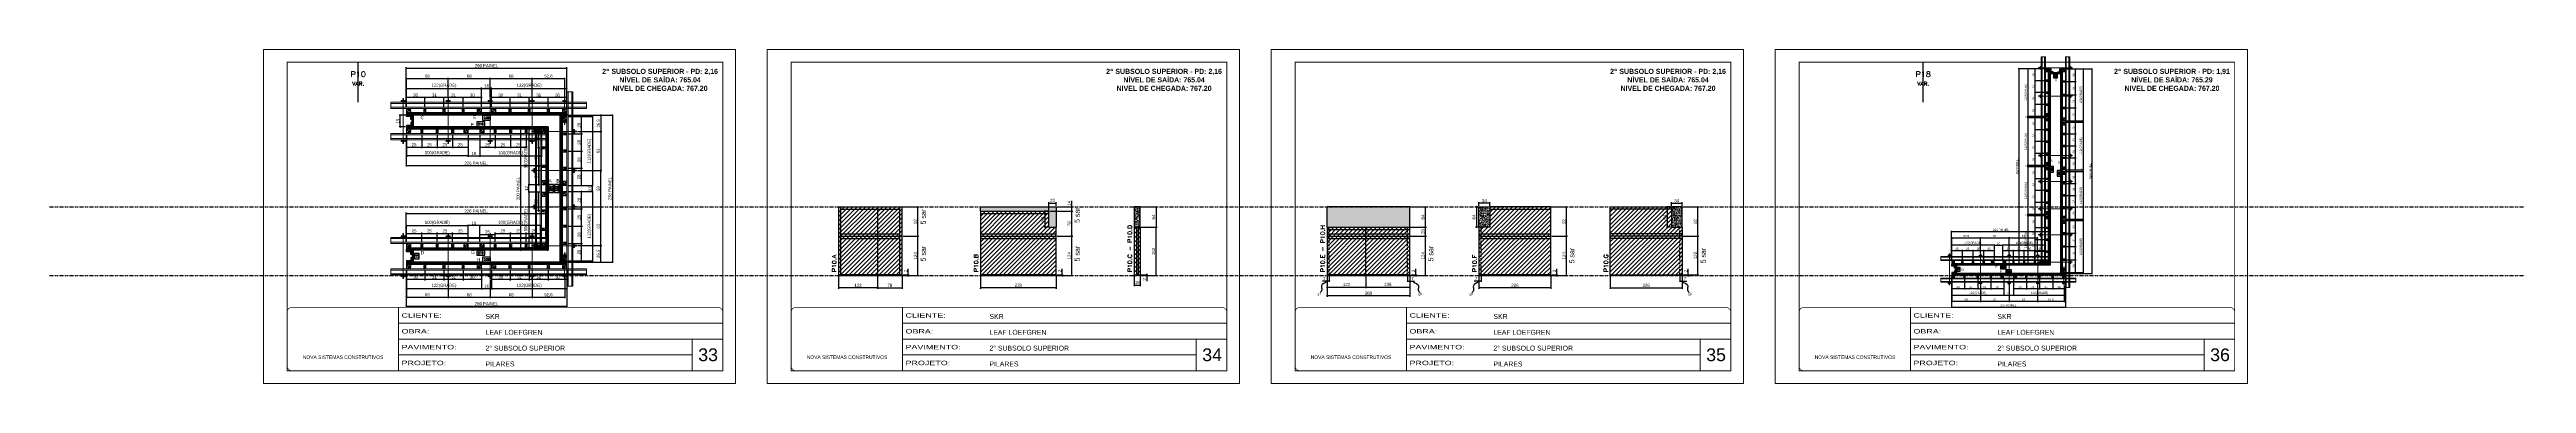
# Model space of a CAD drawing. Extents: x 13741 to 27878, y -21631 to 6985.
# Drawn here: x 13741 to 21531, y -3254 to -2204 of the extents above; entities that cross this region are included whole.
import ezdxf
from ezdxf.enums import TextEntityAlignment as Align

# ---------------------------------------------------------------- set-up
doc = ezdxf.new("R2010")
doc.units = 0
for name, pattern in [('CONTINUO', [0]), ('DASHED', [0.75, 0.5, -0.25]), ('DIVIDE2', [0.625, 0.25, -0.125, 0, -0.125, 0, -0.125]), ('HIDDEN', [0.375, 0.25, -0.125])]:
    doc.linetypes.add(name, pattern=pattern)
for name, color, linetype, lineweight in [('CARIMBO', 255, 'Continuous', 9), ('Folhas', 255, 'Continuous', 9), ('Hachura', 251, 'Continuous', 9), ('Madeira', 126, 'Continuous', 18), ('Perfil Metálico', 224, 'Continuous', 18), ('SARRAFO DE PRESSAO', 251, 'DASHED', 9), ('Texto Seção', 7, 'Continuous', 15)]:
    doc.layers.add(name, color=color, linetype=linetype, lineweight=lineweight)
for name, color, linetype in [('CHAPA', 1, 'Continuous'), ('COTA', 241, 'Continuous'), ('F-PILARES-S', 170, 'Continuous'), ('MEIO_PONT', 93, 'Continuous'), ('NOMENCLATURA', 7, 'Continuous'), ('Nível', 160, 'Continuous'), ('Painéis', 200, 'Continuous'), ('SARR_2.2x7', 40, 'Continuous'), ('SARRAFO', 251, 'Continuous'), ('Sarrafo de Pressão', 42, 'HIDDEN'), ('texto', 7, 'Continuous'), ('Texto de Titulo', 7, 'Continuous'), ('Texto Qtd Sarr', 242, 'Continuous'), ('TEXTO_GERAL', 7, 'Continuous')]:
    doc.layers.add(name, color=color, linetype=linetype)
doc.styles.add('ARIAL', font='arial.ttf')
doc.styles.add('ARIAL_NARROW', font='ARIALN.TTF', dxfattribs={"height": 0.2})
doc.styles.add('COTA TECNICA', font='techl___.ttf', dxfattribs={"height": 10})
doc.styles.add('COTA TECNICA 2X', font='techl___.ttf', dxfattribs={"height": 10})
doc.styles.add('COTA TECNICA-50', font='techl___.ttf', dxfattribs={"height": 10})
doc.styles.add('REGUA-120', font='ROMANS.shx', dxfattribs={"height": 15})
doc.styles.add('ROMANC', font='techb___.ttf', dxfattribs={"height": 2.5})
doc.styles.add('ROMANS', font='romans.shx')
doc.styles.get("Standard").update_dxf_attribs({"font": 'arial.ttf'})
doc.styles.add('Tecnologia', font='')
doc.styles.get('Tecnologia').set_extended_font_data('Forgotten Futurist')
doc.dimstyles.new('COTA PAINEL-50', dxfattribs={"dimtxt": 10, "dimasz": 3, "dimexe": 3, "dimexo": 3, "dimgap": 3, "dimtad": 1, "dimdec": 1, "dimzin": 12, "dimdsep": 46, "dimtxsty": 'COTA TECNICA-50', "dimblk1": 'OBLIQUE', "dimblk2": 'OBLIQUE', "dimsah": 1, "dimcen": 0.9, "dimclrd": 4, "dimclre": 4, "dimclrt": 240, "dimadec": 1, "dimazin": 3, "dimtfac": 1, "dimtdec": 1, "dimtmove": 0, "dimatfit": 3, "dimfxl": 1, "dimtolj": 1, "dimtzin": 12, "dimarcsym": 0})
doc.dimstyles.new('Cota Seção interna', dxfattribs={"dimtxt": 7, "dimasz": 6, "dimexe": 0.18, "dimexo": 2, "dimgap": -4, "dimtad": 3, "dimdec": 1, "dimlfac": 0.5, "dimzin": 12, "dimdsep": 46, "dimtxsty": 'ROMANS', "dimblk": 'ARCHTICK', "dimcen": 0.09, "dimse1": 1, "dimse2": 1, "dimsd1": 1, "dimsd2": 1, "dimclrd": 180, "dimclre": 5, "dimclrt": 1, "dimadec": 0, "dimazin": 3, "dimtfac": 1, "dimtdec": 1, "dimtofl": 0, "dimtmove": 0, "dimatfit": 3, "dimldrblk": 'ARCHTICK', "dimfxl": 1, "dimtolj": 1, "dimtzin": 0, "dimarcsym": 0})
doc.dimstyles.new('PAINEL', dxfattribs={"dimtxt": 10, "dimasz": 3, "dimexe": 3, "dimexo": 3, "dimgap": 3, "dimtad": 1, "dimdec": 1, "dimzin": 12, "dimdsep": 46, "dimtxsty": 'COTA TECNICA', "dimblk1": 'OBLIQUE', "dimblk2": 'OBLIQUE', "dimsah": 1, "dimcen": 0.9, "dimclrd": 4, "dimclre": 4, "dimclrt": 240, "dimadec": 1, "dimazin": 3, "dimtfac": 1, "dimtdec": 1, "dimtmove": 0, "dimatfit": 3, "dimfxl": 1, "dimtolj": 1, "dimtzin": 12, "dimarcsym": 0})
doc.dimstyles.new('SECAO PILAR', dxfattribs={"dimtxt": 10, "dimasz": 3, "dimexe": 3, "dimexo": 3, "dimgap": 3, "dimtad": 1, "dimdec": 1, "dimlfac": 0.5, "dimzin": 12, "dimdsep": 46, "dimtxsty": 'COTA TECNICA 2X', "dimblk1": 'OBLIQUE', "dimblk2": 'OBLIQUE', "dimsah": 1, "dimcen": 0.9, "dimclrd": 256, "dimclre": 256, "dimclrt": 256, "dimadec": 1, "dimazin": 3, "dimtfac": 1, "dimtdec": 1, "dimtmove": 0, "dimatfit": 3, "dimfxl": 1, "dimtolj": 1, "dimtzin": 12, "dimarcsym": 0})
doc.dimstyles.new('SECÇÃO 2', dxfattribs={"dimtxt": 7, "dimasz": 6, "dimexe": 0.18, "dimexo": 2, "dimgap": -4, "dimtad": 3, "dimdec": 1, "dimlfac": 0.5, "dimzin": 12, "dimdsep": 46, "dimtxsty": 'ROMANS', "dimblk": 'ARCHTICK', "dimcen": 0.09, "dimse1": 1, "dimse2": 1, "dimsd1": 1, "dimsd2": 1, "dimclrd": 180, "dimclre": 5, "dimclrt": 1, "dimadec": 0, "dimazin": 3, "dimtfac": 1, "dimtdec": 1, "dimtofl": 0, "dimtmove": 0, "dimatfit": 3, "dimldrblk": 'ARCHTICK', "dimfxl": 1, "dimtolj": 1, "dimtzin": 0, "dimarcsym": 0})
doc.dimstyles.get("Standard").update_dxf_attribs({"dimtxt": 0.18, "dimasz": 0.18, "dimexe": 0.18, "dimexo": 0.0625, "dimgap": 0.09, "dimtad": 0, "dimtih": 1, "dimtoh": 1, "dimdec": 4, "dimzin": 0, "dimdsep": 46, "dimtxsty": 'Standard', "dimcen": 0.09, "dimadec": 0, "dimazin": 0, "dimtfac": 1, "dimtdec": 4, "dimtofl": 0, "dimtmove": 0, "dimatfit": 3, "dimfxl": 1, "dimtolj": 1, "dimtzin": 0, "dimarcsym": 0})
pattern_1 = [(45, (9498.6943, 22537.4475), (-1.12253202, 1.12253202), [])]
pattern_2 = [(135, (-22535.0657, 8779.5912), (-1.12253202, -1.12253202), [])]
pattern_3 = [(45, (7214.9606, 1533.2216), (-1.122532, 1.122532), [])]
pattern_4 = [(315, (23103.3519, -10607.3856), (1.12253202, 1.12253202), [])]
pattern_5 = [(315, (23027.6786, -8327.4874), (1.12253202, 1.12253202), [])]
pattern_6 = [(45, (9269.8223, 23706.2726), (-1.12253202, 1.12253202), [])]
pattern_7 = [(315, (23035.6786, -8378.4874), (1.12253202, 1.12253202), [])]

# ---------------------------------------------------------------- blocks, each defined once
blk = doc.blocks.new('9999999999')
at = {"color": 30, "linetype": 'CONTINUO'}
for p, q in [((98564.6, 34230.2), (98564.6, 34429.4)), ((98564.6, 34379.6), (99584, 34379.6)), ((98564.6, 34329.8), (99488, 34329.8)), ((98564.6, 34280), (99488, 34280)), ((99584, 34329.8), (99488, 34329.8)), ((99488, 34329.8), (99488, 34230.2))]:
    blk.add_line(p, q, dxfattribs=at)
at = {"color": 30, "linetype": 'CONTINUO', "const_width": 2}
blk.add_lwpolyline([(99584, 34230.2), (99584, 34414.4, 0.414214), (99569, 34429.4), (98229, 34429.4, 0.414214), (98214, 34414.4), (98214, 34245.2, 0.414214), (98229, 34230.2), (99584, 34230.2)], format="xyb", dxfattribs=at)
at = {"layer": 'Folhas'}
blk.add_lwpolyline([(98139, 34190.2), (99624, 34190.2), (99624, 35240.2), (98139, 35240.2)], close=True, dxfattribs=at)
at = {"layer": 'Folhas', "color": 30, "const_width": 3}
blk.add_lwpolyline([(98214, 34230.2), (99584, 34230.2), (99584, 35200.2), (98214, 35200.2)], close=True, dxfattribs=at)
at = {"color": 7, "linetype": 'Continuous', "ltscale": 5, "style": 'ARIAL'}
for s, height, p in [('SKR', 15.48, (98837.7, 34393.1)), ('LEAF LOEFGREN', 15.483, (98837.7, 34343.3)), ('NOVA SISTEMAS CONSTRUTIVOS', 11.059, (98263.2, 34267.2)), ('2° SUBSOLO SUPERIOR', 15.483, (98837.7, 34293.5)), ('PILARES', 15.48, (98837.7, 34243.7))]:
    blk.add_text(s, height=height, dxfattribs=at).set_placement(p)
at = {"layer": 'Folhas', "color": 7, "style": 'Tecnologia', "width": 1.5}
for s, p in [('OBRA:', (98573.7, 34347.3)), ('CLIENTE:', (98573.7, 34397.2)), ('PAVIMENTO:', (98573.7, 34297.5)), ('PROJETO:', (98573.7, 34247.7))]:
    blk.add_text(s, height=14, dxfattribs=at).set_placement(p)
blk = doc.blocks.new('titulo1')
at = {"layer": 'Defpoints', "color": 252, "linetype": 'HIDDEN', "ltscale": 2}
blk.add_line((0, 0), (0, 125), dxfattribs=at)
at = {"layer": 'Defpoints', "style": 'ROMANS', "oblique": 15}
blk.add_attdef('FOLHA', text='', height=10, dxfattribs=at).set_placement((0, 15.6), align=Align.MIDDLE_CENTER)
at = {"layer": 'Texto Qtd Sarr', "color": 3, "style": 'ROMANS', "oblique": 15}
for tag, height, p in [('TITULO', 17, (0, 71.4)), ('SEÇÃO', 12, (0, 41.5))]:
    blk.add_attdef(tag, text='', height=height, dxfattribs=at).set_placement(p, align=Align.MIDDLE_CENTER)
blk = doc.blocks.new('*D292')
at = {"layer": 'COTA', "color": 180, "lineweight": -2, "transparency": 16777216}
for p, q in [((23223.6, -159.3), (23197.9, -159.3)), ((23197.9, -159.3), (23197.9, -174.3)), ((23223.6, -174.3), (23223.6, -159.3)), ((23197.9, -174.3), (23223.6, -174.3))]:
    blk.add_line(p, q, dxfattribs=at)
at = {"layer": 'Defpoints', "color": 0, "transparency": 16777216}
for p in [(22991.8, -175.6), (22991.8, -178.3), (23429.8, -175.6)]:
    blk.add_point(p, dxfattribs=at)
at = {"layer": 'COTA', "color": 1, "transparency": 16777216, "insert": (23210.8, -166.8), "char_height": 7, "attachment_point": 5, "style": 'ROMANS'}
blk.add_mtext('\\A1;219', dxfattribs=at)
blk = doc.blocks.new('_ArchTick')
at = {"color": 0, "linetype": 'ByBlock', "const_width": 0.15}
blk.add_lwpolyline([(-0.5, -0.5), (0.5, 0.5)], dxfattribs=at)
blk = doc.blocks.new('*D293')
at = {"layer": 'COTA', "color": 180, "lineweight": -2, "transparency": 16777216}
for p, q in [((23242.8, -138.8), (23216.8, -138.8)), ((23216.8, -138.8), (23216.8, -153.8)), ((23216.8, -153.8), (23242.8, -153.8)), ((23242.8, -153.8), (23242.8, -138.8))]:
    blk.add_line(p, q, dxfattribs=at)
at = {"layer": 'Defpoints', "color": 0, "transparency": 16777216}
for p in [(22991.8, -137.6), (23467.8, -137.6), (23467.8, -157.8)]:
    blk.add_point(p, dxfattribs=at)
at = {"layer": 'COTA', "color": 1, "transparency": 16777216, "insert": (23229.8, -146.3), "char_height": 7, "attachment_point": 5, "style": 'ROMANS'}
blk.add_mtext('\\A1;238', dxfattribs=at)
blk = doc.blocks.new('*D294')
at = {"layer": 'COTA', "color": 180, "lineweight": -2, "transparency": 16777216}
for p, q in [((23446.3, -362.6), (23431.3, -362.6)), ((23431.3, -362.6), (23431.3, -388.6)), ((23431.3, -388.6), (23446.3, -388.6)), ((23446.3, -388.6), (23446.3, -362.6))]:
    blk.add_line(p, q, dxfattribs=at)
at = {"layer": 'Defpoints', "color": 0, "transparency": 16777216}
for p in [(23429.8, -175.6), (23429.8, -575.6), (23450.3, -575.6)]:
    blk.add_point(p, dxfattribs=at)
at = {"layer": 'COTA', "color": 1, "transparency": 16777216, "insert": (23438.8, -375.6), "char_height": 7, "attachment_point": 5, "rotation": 90, "style": 'ROMANS'}
blk.add_mtext('\\A1;200', dxfattribs=at)
blk = doc.blocks.new('*D295')
at = {"layer": 'COTA', "color": 180, "lineweight": -2, "transparency": 16777216}
for p, q in [((23465.3, -362.6), (23450.3, -362.6)), ((23450.3, -362.6), (23450.3, -388.6)), ((23450.3, -388.6), (23465.3, -388.6)), ((23465.3, -388.6), (23465.3, -362.6))]:
    blk.add_line(p, q, dxfattribs=at)
at = {"layer": 'Defpoints', "color": 0, "transparency": 16777216}
for p in [(23467.8, -137.6), (23467.8, -613.6), (23469.3, -613.6)]:
    blk.add_point(p, dxfattribs=at)
at = {"layer": 'COTA', "color": 1, "transparency": 16777216, "insert": (23457.8, -375.6), "char_height": 7, "attachment_point": 5, "rotation": 90, "style": 'ROMANS'}
blk.add_mtext('\\A1;238', dxfattribs=at)
blk = doc.blocks.new('*D296')
at = {"layer": 'COTA', "color": 180, "lineweight": -2, "transparency": 16777216}
for p, q in [((23242.8, -597.7), (23216.8, -597.7)), ((23216.8, -597.7), (23216.8, -612.7)), ((23216.8, -612.7), (23242.8, -612.7)), ((23242.8, -612.7), (23242.8, -597.7))]:
    blk.add_line(p, q, dxfattribs=at)
at = {"layer": 'Defpoints', "color": 0, "transparency": 16777216}
for p in [(22991.8, -613.6), (23467.8, -613.6), (23467.8, -616.7)]:
    blk.add_point(p, dxfattribs=at)
at = {"layer": 'COTA', "color": 1, "transparency": 16777216, "insert": (23229.8, -605.2), "char_height": 7, "attachment_point": 5, "style": 'ROMANS'}
blk.add_mtext('\\A1;238', dxfattribs=at)
blk = doc.blocks.new('*D297')
at = {"layer": 'COTA', "color": 180, "lineweight": -2, "transparency": 16777216}
for p, q in [((23223.6, -576.8), (23197.9, -576.8)), ((23197.9, -576.8), (23197.9, -591.8)), ((23197.9, -591.8), (23223.6, -591.8)), ((23223.6, -591.8), (23223.6, -576.8))]:
    blk.add_line(p, q, dxfattribs=at)
at = {"layer": 'Defpoints', "color": 0, "transparency": 16777216}
for p in [(22991.8, -575.6), (23429.8, -575.6), (23429.8, -595.8)]:
    blk.add_point(p, dxfattribs=at)
at = {"layer": 'COTA', "color": 1, "transparency": 16777216, "insert": (23210.8, -584.3), "char_height": 7, "attachment_point": 5, "style": 'ROMANS'}
blk.add_mtext('\\A1;219', dxfattribs=at)
blk = doc.blocks.new('*D298')
at = {"layer": 'COTA', "color": 180, "lineweight": -2, "transparency": 16777216}
for p, q in [((23011.7, -585.6), (22996.7, -585.6)), ((22996.7, -585.6), (22996.7, -603.6)), ((22996.7, -603.6), (23011.7, -603.6)), ((23011.7, -603.6), (23011.7, -585.6))]:
    blk.add_line(p, q, dxfattribs=at)
at = {"layer": 'Defpoints', "color": 0, "transparency": 16777216}
for p in [(22991.8, -575.6), (22991.8, -613.6), (23015.7, -613.6)]:
    blk.add_point(p, dxfattribs=at)
at = {"layer": 'COTA', "color": 1, "transparency": 16777216, "insert": (23004.2, -594.6), "char_height": 7, "attachment_point": 5, "rotation": 90, "style": 'ROMANS'}
blk.add_mtext('\\A1;19', dxfattribs=at)
blk = doc.blocks.new('*D909')
at = {"layer": 'COTA', "color": 180, "lineweight": -2, "transparency": 16777216}
for p, q in [((92.1, 174), (77.1, 174)), ((77.1, 174), (77.1, 156)), ((92.1, 156), (92.1, 174)), ((77.1, 156), (92.1, 156))]:
    blk.add_line(p, q, dxfattribs=at)
at = {"layer": 'Defpoints', "color": 0, "transparency": 16777216}
for p in [(72.2, 184), (72.2, 146), (96.1, 146)]:
    blk.add_point(p, dxfattribs=at)
at = {"layer": 'COTA', "color": 1, "transparency": 16777216, "insert": (84.6, 165), "char_height": 7, "attachment_point": 5, "rotation": 90, "style": 'ROMANS'}
blk.add_mtext('\\A1;19', dxfattribs=at)
blk = doc.blocks.new('PONTALETE')
at = {"layer": 'Madeira'}
for q in [(2.7, 7), (7, 5.8), (7, 1.7)]:
    blk.add_line((0, 0), q, dxfattribs=at)
blk.add_lwpolyline([(0, 0), (7, 0), (7, 7), (0, 7)], close=True, dxfattribs=at)
for centre, radius, start, end in [((2, 0.1), 6.23, 37.2818, 109.0913), ((1.1, 0.9), 3.19, 343.603, 109.9847), ((-0.2, -0.8), 3.09, 14.6322, 86.0383)]:
    blk.add_arc(centre, radius, start, end, dxfattribs=at)
blk = doc.blocks.new('MEIO PONTALETE')
at = {"layer": 'Madeira'}
for q in [(2.7, 7), (3.5, 2.9), (3.5, 0.9)]:
    blk.add_line((0, 0), q, dxfattribs=at)
blk.add_lwpolyline([(0, 0), (3.5, 0), (3.5, 7), (0, 7)], close=True, dxfattribs=at)
for centre, radius, start, end in [((2, 0.1), 6.23, 76.4499, 109.0913), ((1.1, 0.9), 3.19, 40.9063, 109.9847), ((-0.2, -0.8), 3.09, 14.6322, 86.0383)]:
    blk.add_arc(centre, radius, start, end, dxfattribs=at)
blk = doc.blocks.new('_Oblique')
at = {"color": 0, "linetype": 'ByBlock', "lineweight": -2}
blk.add_line((-0.5, -0.5), (0.5, 0.5), dxfattribs=at)
blk = doc.blocks.new('*D299')
at = {"layer": 'COTA', "lineweight": -2, "transparency": 16777216}
for p, q in [((23492.8, -366), (23575.5, -366)), ((23492.8, -385.2), (23575.5, -385.2)), ((23572.5, -385.2), (23572.5, -366))]:
    blk.add_line(p, q, dxfattribs=at)
at = {"layer": 'Defpoints', "color": 0, "transparency": 16777216}
for p in [(23489.8, -366), (23489.8, -385.2), (23572.5, -366)]:
    blk.add_point(p, dxfattribs=at)
at = {"layer": 'COTA', "lineweight": -2, "transparency": 16777216, "xscale": 3, "yscale": 3, "zscale": 3}
for p, rotation in [((23572.5, -366), 90), ((23572.5, -385.2), 270)]:
    blk.add_blockref('_Oblique', p, dxfattribs=dict(at, rotation=rotation))
at = {"layer": 'COTA', "transparency": 16777216, "insert": (23564.3, -375.6), "char_height": 10, "attachment_point": 5, "rotation": 90, "style": 'COTA TECNICA 2X'}
blk.add_mtext('\\A1;9.6', dxfattribs=at)
blk = doc.blocks.new('*D847')
at = {"layer": 'COTA', "lineweight": -2, "transparency": 16777216}
for p, q in [((50.1, 559), (50.1, 455.4)), ((502.2, 539), (502.2, 455.4)), ((50.1, 458.4), (502.2, 458.4))]:
    blk.add_line(p, q, dxfattribs=at)
at = {"layer": 'Defpoints', "color": 0, "transparency": 16777216}
for p in [(50.1, 562), (502.2, 542), (502.2, 458.4)]:
    blk.add_point(p, dxfattribs=at)
at = {"layer": 'COTA', "lineweight": -2, "transparency": 16777216, "xscale": 3, "yscale": 3, "zscale": 3, "rotation": 180}
blk.add_blockref('_Oblique', (50.1, 458.4), dxfattribs=at)
at = {"layer": 'COTA', "lineweight": -2, "transparency": 16777216, "xscale": 3, "yscale": 3, "zscale": 3}
blk.add_blockref('_Oblique', (502.2, 458.4), dxfattribs=at)
at = {"layer": 'COTA', "transparency": 16777216, "insert": (276.2, 466.5), "char_height": 10, "attachment_point": 5, "style": 'COTA TECNICA 2X'}
blk.add_mtext('\\A1;226 PAINEL', dxfattribs=at)
blk = doc.blocks.new('*D848')
at = {"layer": 'COTA', "lineweight": -2, "transparency": 16777216}
for p, q in [((50.2, 559), (50.2, 515.1)), ((50.2, 518.1), (100.2, 518.1)), ((100.2, 559), (100.2, 515.1))]:
    blk.add_line(p, q, dxfattribs=at)
at = {"layer": 'Defpoints', "color": 0, "transparency": 16777216}
for p in [(50.2, 562), (100.2, 562), (100.2, 518.1)]:
    blk.add_point(p, dxfattribs=at)
at = {"layer": 'COTA', "lineweight": -2, "transparency": 16777216, "xscale": 3, "yscale": 3, "zscale": 3, "rotation": 180}
blk.add_blockref('_Oblique', (50.2, 518.1), dxfattribs=at)
at = {"layer": 'COTA', "lineweight": -2, "transparency": 16777216, "xscale": 3, "yscale": 3, "zscale": 3}
blk.add_blockref('_Oblique', (100.2, 518.1), dxfattribs=at)
at = {"layer": 'COTA', "transparency": 16777216, "insert": (75.2, 526.2), "char_height": 10, "attachment_point": 5, "style": 'COTA TECNICA 2X'}
blk.add_mtext('\\A1;25', dxfattribs=at)
blk = doc.blocks.new('*D849')
at = {"layer": 'COTA', "lineweight": -2, "transparency": 16777216}
for p, q in [((100.2, 559), (100.2, 515.1)), ((100.2, 518.1), (150.2, 518.1)), ((150.2, 559), (150.2, 515.1))]:
    blk.add_line(p, q, dxfattribs=at)
at = {"layer": 'Defpoints', "color": 0, "transparency": 16777216}
for p in [(100.2, 562), (150.2, 562), (150.2, 518.1)]:
    blk.add_point(p, dxfattribs=at)
at = {"layer": 'COTA', "lineweight": -2, "transparency": 16777216, "xscale": 3, "yscale": 3, "zscale": 3, "rotation": 180}
blk.add_blockref('_Oblique', (100.2, 518.1), dxfattribs=at)
at = {"layer": 'COTA', "lineweight": -2, "transparency": 16777216, "xscale": 3, "yscale": 3, "zscale": 3}
blk.add_blockref('_Oblique', (150.2, 518.1), dxfattribs=at)
at = {"layer": 'COTA', "transparency": 16777216, "insert": (125.2, 526.2), "char_height": 10, "attachment_point": 5, "style": 'COTA TECNICA 2X'}
blk.add_mtext('\\A1;25', dxfattribs=at)
blk = doc.blocks.new('*D850')
at = {"layer": 'COTA', "lineweight": -2, "transparency": 16777216}
for p, q in [((150.2, 559), (150.2, 515.1)), ((150.2, 518.1), (200.2, 518.1)), ((200.2, 559), (200.2, 515.1))]:
    blk.add_line(p, q, dxfattribs=at)
at = {"layer": 'Defpoints', "color": 0, "transparency": 16777216}
for p in [(150.2, 562), (200.2, 562), (200.2, 518.1)]:
    blk.add_point(p, dxfattribs=at)
at = {"layer": 'COTA', "lineweight": -2, "transparency": 16777216, "xscale": 3, "yscale": 3, "zscale": 3, "rotation": 180}
blk.add_blockref('_Oblique', (150.2, 518.1), dxfattribs=at)
at = {"layer": 'COTA', "lineweight": -2, "transparency": 16777216, "xscale": 3, "yscale": 3, "zscale": 3}
blk.add_blockref('_Oblique', (200.2, 518.1), dxfattribs=at)
at = {"layer": 'COTA', "transparency": 16777216, "insert": (175.2, 526.2), "char_height": 10, "attachment_point": 5, "style": 'COTA TECNICA 2X'}
blk.add_mtext('\\A1;25', dxfattribs=at)
blk = doc.blocks.new('*D851')
at = {"layer": 'COTA', "lineweight": -2, "transparency": 16777216}
for p, q in [((50.2, 559), (50.2, 486.7)), ((250.2, 489.7), (50.2, 489.7)), ((250.2, 559), (250.2, 486.7))]:
    blk.add_line(p, q, dxfattribs=at)
at = {"layer": 'Defpoints', "color": 0, "transparency": 16777216}
for p in [(50.2, 562), (250.2, 562), (50.2, 489.7)]:
    blk.add_point(p, dxfattribs=at)
at = {"layer": 'COTA', "lineweight": -2, "transparency": 16777216, "xscale": 3, "yscale": 3, "zscale": 3, "rotation": 180}
blk.add_blockref('_Oblique', (50.2, 489.7), dxfattribs=at)
at = {"layer": 'COTA', "lineweight": -2, "transparency": 16777216, "xscale": 3, "yscale": 3, "zscale": 3}
blk.add_blockref('_Oblique', (250.2, 489.7), dxfattribs=at)
at = {"layer": 'COTA', "transparency": 16777216, "insert": (150.2, 498.9), "char_height": 10, "attachment_point": 5, "style": 'COTA TECNICA 2X'}
blk.add_mtext('\\A1;100(GRADE)', dxfattribs=at)
blk = doc.blocks.new('*D300')
at = {"layer": 'COTA', "lineweight": -2, "transparency": 16777216}
for p, q in [((23119.8, -200.6), (23119.8, -244.5)), ((23169.7, -200.6), (23169.7, -244.5)), ((23119.8, -241.5), (23169.7, -241.5))]:
    blk.add_line(p, q, dxfattribs=at)
at = {"layer": 'Defpoints', "color": 0, "transparency": 16777216}
for p in [(23119.8, -197.6), (23169.7, -197.6), (23169.7, -241.5)]:
    blk.add_point(p, dxfattribs=at)
at = {"layer": 'COTA', "lineweight": -2, "transparency": 16777216, "xscale": 3, "yscale": 3, "zscale": 3, "rotation": 180}
blk.add_blockref('_Oblique', (23119.8, -241.5), dxfattribs=at)
at = {"layer": 'COTA', "lineweight": -2, "transparency": 16777216, "xscale": 3, "yscale": 3, "zscale": 3}
blk.add_blockref('_Oblique', (23169.7, -241.5), dxfattribs=at)
at = {"layer": 'COTA', "transparency": 16777216, "insert": (23144.7, -233.4), "char_height": 10, "attachment_point": 5, "style": 'COTA TECNICA 2X'}
blk.add_mtext('\\A1;25', dxfattribs=at)
blk = doc.blocks.new('*D852')
at = {"layer": 'COTA', "lineweight": -2, "transparency": 16777216}
for p, q in [((288.2, 558.8), (288.2, 514.8)), ((288.2, 517.8), (338.2, 517.8)), ((338.2, 558.8), (338.2, 514.8))]:
    blk.add_line(p, q, dxfattribs=at)
at = {"layer": 'Defpoints', "color": 0, "transparency": 16777216}
for p in [(288.2, 561.8), (338.2, 561.8), (338.2, 517.8)]:
    blk.add_point(p, dxfattribs=at)
at = {"layer": 'COTA', "lineweight": -2, "transparency": 16777216, "xscale": 3, "yscale": 3, "zscale": 3, "rotation": 180}
blk.add_blockref('_Oblique', (288.2, 517.8), dxfattribs=at)
at = {"layer": 'COTA', "lineweight": -2, "transparency": 16777216, "xscale": 3, "yscale": 3, "zscale": 3}
blk.add_blockref('_Oblique', (338.2, 517.8), dxfattribs=at)
at = {"layer": 'COTA', "transparency": 16777216, "insert": (313.2, 525.9), "char_height": 10, "attachment_point": 5, "style": 'COTA TECNICA 2X'}
blk.add_mtext('\\A1;25', dxfattribs=at)
blk = doc.blocks.new('*D853')
at = {"layer": 'COTA', "lineweight": -2, "transparency": 16777216}
for p, q in [((338.2, 558.8), (338.2, 514.8)), ((338.2, 517.8), (388.2, 517.8)), ((388.2, 558.8), (388.2, 514.8))]:
    blk.add_line(p, q, dxfattribs=at)
at = {"layer": 'Defpoints', "color": 0, "transparency": 16777216}
for p in [(338.2, 561.8), (388.2, 561.8), (388.2, 517.8)]:
    blk.add_point(p, dxfattribs=at)
at = {"layer": 'COTA', "lineweight": -2, "transparency": 16777216, "xscale": 3, "yscale": 3, "zscale": 3, "rotation": 180}
blk.add_blockref('_Oblique', (338.2, 517.8), dxfattribs=at)
at = {"layer": 'COTA', "lineweight": -2, "transparency": 16777216, "xscale": 3, "yscale": 3, "zscale": 3}
blk.add_blockref('_Oblique', (388.2, 517.8), dxfattribs=at)
at = {"layer": 'COTA', "transparency": 16777216, "insert": (363.2, 525.9), "char_height": 10, "attachment_point": 5, "style": 'COTA TECNICA 2X'}
blk.add_mtext('\\A1;25', dxfattribs=at)
blk = doc.blocks.new('*D854')
at = {"layer": 'COTA', "lineweight": -2, "transparency": 16777216}
for p, q in [((388.2, 558.8), (388.2, 514.8)), ((388.2, 517.8), (438.2, 517.8)), ((438.2, 558.8), (438.2, 514.8))]:
    blk.add_line(p, q, dxfattribs=at)
at = {"layer": 'Defpoints', "color": 0, "transparency": 16777216}
for p in [(388.2, 561.8), (438.2, 561.8), (438.2, 517.8)]:
    blk.add_point(p, dxfattribs=at)
at = {"layer": 'COTA', "lineweight": -2, "transparency": 16777216, "xscale": 3, "yscale": 3, "zscale": 3, "rotation": 180}
blk.add_blockref('_Oblique', (388.2, 517.8), dxfattribs=at)
at = {"layer": 'COTA', "lineweight": -2, "transparency": 16777216, "xscale": 3, "yscale": 3, "zscale": 3}
blk.add_blockref('_Oblique', (438.2, 517.8), dxfattribs=at)
at = {"layer": 'COTA', "transparency": 16777216, "insert": (413.2, 525.9), "char_height": 10, "attachment_point": 5, "style": 'COTA TECNICA 2X'}
blk.add_mtext('\\A1;25', dxfattribs=at)
blk = doc.blocks.new('*D855')
at = {"layer": 'COTA', "lineweight": -2, "transparency": 16777216}
for p, q in [((288.2, 558.8), (288.2, 486.4)), ((488.2, 489.4), (288.2, 489.4)), ((488.2, 558.7), (488.2, 486.4))]:
    blk.add_line(p, q, dxfattribs=at)
at = {"layer": 'Defpoints', "color": 0, "transparency": 16777216}
for p in [(288.2, 561.8), (288.2, 489.4), (488.2, 561.7)]:
    blk.add_point(p, dxfattribs=at)
at = {"layer": 'COTA', "lineweight": -2, "transparency": 16777216, "xscale": 3, "yscale": 3, "zscale": 3, "rotation": 180}
blk.add_blockref('_Oblique', (288.2, 489.4), dxfattribs=at)
at = {"layer": 'COTA', "lineweight": -2, "transparency": 16777216, "xscale": 3, "yscale": 3, "zscale": 3}
blk.add_blockref('_Oblique', (488.2, 489.4), dxfattribs=at)
at = {"layer": 'COTA', "transparency": 16777216, "insert": (388.2, 498.7), "char_height": 10, "attachment_point": 5, "style": 'COTA TECNICA 2X'}
blk.add_mtext('\\A1;100(GRADE)', dxfattribs=at)
blk = doc.blocks.new('*D910')
at = {"layer": 'COTA', "lineweight": -2, "transparency": 16777216}
for p, q in [((200.2, 559), (200.2, 515.1)), ((200.2, 518.1), (250.2, 518.1)), ((250.2, 559), (250.2, 515.1))]:
    blk.add_line(p, q, dxfattribs=at)
at = {"layer": 'Defpoints', "color": 0, "transparency": 16777216}
for p in [(200.2, 562), (250.2, 562), (250.2, 518.1)]:
    blk.add_point(p, dxfattribs=at)
at = {"layer": 'COTA', "lineweight": -2, "transparency": 16777216, "xscale": 3, "yscale": 3, "zscale": 3, "rotation": 180}
blk.add_blockref('_Oblique', (200.2, 518.1), dxfattribs=at)
at = {"layer": 'COTA', "lineweight": -2, "transparency": 16777216, "xscale": 3, "yscale": 3, "zscale": 3}
blk.add_blockref('_Oblique', (250.2, 518.1), dxfattribs=at)
at = {"layer": 'COTA', "transparency": 16777216, "insert": (225.2, 526.2), "char_height": 10, "attachment_point": 5, "style": 'COTA TECNICA 2X'}
blk.add_mtext('\\A1;25', dxfattribs=at)
blk = doc.blocks.new('*D301')
at = {"layer": 'COTA', "lineweight": -2, "transparency": 16777216}
for p, q in [((23169.7, -200.6), (23169.7, -273.1)), ((23207.7, -200.6), (23207.7, -273.1)), ((23207.7, -270.1), (23169.7, -270.1))]:
    blk.add_line(p, q, dxfattribs=at)
at = {"layer": 'Defpoints', "color": 0, "transparency": 16777216}
for p in [(23169.7, -197.6), (23207.7, -197.6), (23169.7, -270.1)]:
    blk.add_point(p, dxfattribs=at)
at = {"layer": 'COTA', "lineweight": -2, "transparency": 16777216, "xscale": 3, "yscale": 3, "zscale": 3, "rotation": 180}
blk.add_blockref('_Oblique', (23169.7, -270.1), dxfattribs=at)
at = {"layer": 'COTA', "lineweight": -2, "transparency": 16777216, "xscale": 3, "yscale": 3, "zscale": 3}
blk.add_blockref('_Oblique', (23207.7, -270.1), dxfattribs=at)
at = {"layer": 'COTA', "transparency": 16777216, "insert": (23188.7, -262.1), "char_height": 10, "attachment_point": 5, "style": 'COTA TECNICA 2X'}
blk.add_mtext('\\A1;19', dxfattribs=at)
blk = doc.blocks.new('*D856')
at = {"layer": 'COTA', "lineweight": -2, "transparency": 16777216}
for p, q in [((234.2, 646.9), (234.2, 681.6)), ((294.2, 678.6), (234.2, 678.6)), ((294.2, 646.9), (294.2, 681.6))]:
    blk.add_line(p, q, dxfattribs=at)
at = {"layer": 'Defpoints', "color": 0, "transparency": 16777216}
for p in [(234.2, 678.6), (234.2, 643.9), (294.2, 643.9)]:
    blk.add_point(p, dxfattribs=at)
at = {"layer": 'COTA', "lineweight": -2, "transparency": 16777216, "xscale": 3, "yscale": 3, "zscale": 3, "rotation": 180}
blk.add_blockref('_Oblique', (234.2, 678.6), dxfattribs=at)
at = {"layer": 'COTA', "lineweight": -2, "transparency": 16777216, "xscale": 3, "yscale": 3, "zscale": 3}
blk.add_blockref('_Oblique', (294.2, 678.6), dxfattribs=at)
at = {"layer": 'COTA', "transparency": 16777216, "insert": (264.2, 686.9), "char_height": 10, "attachment_point": 5, "style": 'COTA TECNICA 2X'}
blk.add_mtext('\\A1;30', dxfattribs=at)
blk = doc.blocks.new('*D857')
at = {"layer": 'COTA', "lineweight": -2, "transparency": 16777216}
for p, q in [((50.2, 646.9), (50.2, 711.1)), ((50.2, 708.1), (294.2, 708.1)), ((294.2, 646.9), (294.2, 711.1))]:
    blk.add_line(p, q, dxfattribs=at)
at = {"layer": 'Defpoints', "color": 0, "transparency": 16777216}
for p in [(50.2, 643.9), (294.2, 708.1), (294.2, 643.9)]:
    blk.add_point(p, dxfattribs=at)
at = {"layer": 'COTA', "lineweight": -2, "transparency": 16777216, "xscale": 3, "yscale": 3, "zscale": 3, "rotation": 180}
blk.add_blockref('_Oblique', (50.2, 708.1), dxfattribs=at)
at = {"layer": 'COTA', "lineweight": -2, "transparency": 16777216, "xscale": 3, "yscale": 3, "zscale": 3}
blk.add_blockref('_Oblique', (294.2, 708.1), dxfattribs=at)
at = {"layer": 'COTA', "transparency": 16777216, "insert": (172.2, 717.3), "char_height": 10, "attachment_point": 5, "style": 'COTA TECNICA 2X'}
blk.add_mtext('\\A1;122(GRADE)', dxfattribs=at)
blk = doc.blocks.new('*D858')
at = {"layer": 'COTA', "lineweight": -2, "transparency": 16777216}
for p, q in [((172.2, 646.9), (172.2, 681.6)), ((234.2, 678.6), (172.2, 678.6)), ((234.2, 646.9), (234.2, 681.6))]:
    blk.add_line(p, q, dxfattribs=at)
at = {"layer": 'Defpoints', "color": 0, "transparency": 16777216}
for p in [(172.2, 678.6), (172.2, 643.9), (234.2, 643.9)]:
    blk.add_point(p, dxfattribs=at)
at = {"layer": 'COTA', "lineweight": -2, "transparency": 16777216, "xscale": 3, "yscale": 3, "zscale": 3, "rotation": 180}
blk.add_blockref('_Oblique', (172.2, 678.6), dxfattribs=at)
at = {"layer": 'COTA', "lineweight": -2, "transparency": 16777216, "xscale": 3, "yscale": 3, "zscale": 3}
blk.add_blockref('_Oblique', (234.2, 678.6), dxfattribs=at)
at = {"layer": 'COTA', "transparency": 16777216, "insert": (203.2, 686.9), "char_height": 10, "attachment_point": 5, "style": 'COTA TECNICA 2X'}
blk.add_mtext('\\A1;31', dxfattribs=at)
blk = doc.blocks.new('*D859')
at = {"layer": 'COTA', "lineweight": -2, "transparency": 16777216}
for p, q in [((110.2, 646.9), (110.2, 681.6)), ((172.2, 678.6), (110.2, 678.6)), ((172.2, 646.9), (172.2, 681.6))]:
    blk.add_line(p, q, dxfattribs=at)
at = {"layer": 'Defpoints', "color": 0, "transparency": 16777216}
for p in [(110.2, 678.6), (110.2, 643.9), (172.2, 643.9)]:
    blk.add_point(p, dxfattribs=at)
at = {"layer": 'COTA', "lineweight": -2, "transparency": 16777216, "xscale": 3, "yscale": 3, "zscale": 3, "rotation": 180}
blk.add_blockref('_Oblique', (110.2, 678.6), dxfattribs=at)
at = {"layer": 'COTA', "lineweight": -2, "transparency": 16777216, "xscale": 3, "yscale": 3, "zscale": 3}
blk.add_blockref('_Oblique', (172.2, 678.6), dxfattribs=at)
at = {"layer": 'COTA', "transparency": 16777216, "insert": (141.2, 686.9), "char_height": 10, "attachment_point": 5, "style": 'COTA TECNICA 2X'}
blk.add_mtext('\\A1;31', dxfattribs=at)
blk = doc.blocks.new('*D860')
at = {"layer": 'COTA', "lineweight": -2, "transparency": 16777216}
for p, q in [((50.2, 646.9), (50.2, 681.6)), ((110.2, 678.6), (50.2, 678.6)), ((110.2, 646.9), (110.2, 681.6))]:
    blk.add_line(p, q, dxfattribs=at)
at = {"layer": 'Defpoints', "color": 0, "transparency": 16777216}
for p in [(50.2, 678.6), (50.2, 643.9), (110.2, 643.9)]:
    blk.add_point(p, dxfattribs=at)
at = {"layer": 'COTA', "lineweight": -2, "transparency": 16777216, "xscale": 3, "yscale": 3, "zscale": 3, "rotation": 180}
blk.add_blockref('_Oblique', (50.2, 678.6), dxfattribs=at)
at = {"layer": 'COTA', "lineweight": -2, "transparency": 16777216, "xscale": 3, "yscale": 3, "zscale": 3}
blk.add_blockref('_Oblique', (110.2, 678.6), dxfattribs=at)
at = {"layer": 'COTA', "transparency": 16777216, "insert": (80.2, 686.9), "char_height": 10, "attachment_point": 5, "style": 'COTA TECNICA 2X'}
blk.add_mtext('\\A1;30', dxfattribs=at)
blk = doc.blocks.new('C')
at = {"layer": 'Hachura', "color": 0}
for p, q in [((0, 3.2), (0, -3.2)), ((0.4, 3.2), (0, 3.2)), ((0.5, 3.2), (0, 3.2)), ((0.5, 3), (0, 3)), ((0.5, 2.9), (0, 2.9)), ((0, 2.7), (0, -1.2)), ((0.5, 2.6), (0, 2.6)), ((0.5, 2.2), (0, 2.2)), ((0.5, 1.5), (0, 1.5)), ((0.4, 0.5), (0.2, 0.5)), ((0.4, -3.2), (0.4, 3.2)), ((0.4, 3.2), (2.6, 3.2)), ((1.7, 1), (0.4, 1)), ((1.5, 0.1), (0.4, 0.1)), ((1.4, 1.9), (1.4, 1)), ((2.6, 2.4), (1.5, 2.1)), ((1.7, -1), (1.7, 1)), ((1.7, 1), (1.7, 0.8)), ((1.7, 1), (1.7, 0.8)), ((1.7, 0.8), (3.4, 0.8)), ((3.4, 0.4), (1.7, 0.4)), ((2.6, 3.2), (2.6, 2.4)), ((3.3, 0.8), (3.3, -0.8)), ((3.4, 0.8), (3.4, -0.8)), ((3.7, 0.4), (3.4, 0.4)), ((3.8, -0.5), (3.4, 0.4)), ((3.4, 0.1), (3.7, -0.6)), ((3.7, 0.5), (4.3, -0.6)), ((3.7, 0.4), (4.2, -0.5)), ((4.4, -0.6), (3.8, 0.5)), ((4.2, 0.4), (3.9, 0.4)), ((4.4, -0.5), (3.9, 0.4)), ((4.2, 0.4), (4.3, 0.4)), ((4.3, 0.5), (4.8, -0.6)), ((4.3, 0.4), (4.7, -0.5)), ((5, -0.6), (4.4, 0.5)), ((4.5, 0.4), (4.8, 0.4)), ((5, -0.5), (4.5, 0.4)), ((4.8, 0.4), (5.3, -0.5)), ((4.9, 0.5), (5.4, -0.6)), ((5.5, -0.6), (5, 0.5)), ((5.6, -0.5), (5.1, 0.4)), ((5.4, 0.4), (5.1, 0.4)), ((5.6, -0.5), (5.1, 0.4)), ((5.4, 0.4), (5.7, -0.2)), ((5.5, 0.5), (5.7, -0.1)), ((5.7, 0.2), (5.6, 0.5)), ((5.7, 0.3), (5.7, 0.4)), ((5.7, 0.4), (5.7, 0.4)), ((5.7, 0.4), (5.9, 0.3)), ((5.7, 0.4), (5.7, -0.5)), ((5.9, -0.4), (5.9, 0.3)), ((0.4, 0), (0, 0)), ((0.5, -1.5), (0, -1.5)), ((0.5, -2.2), (0, -2.2)), ((0.5, -2.6), (0, -2.6)), ((0.5, -2.9), (0, -2.9)), ((0.5, -3), (0, -3)), ((0, -3.2), (2.6, -3.2)), ((0.5, -3.2), (0, -3.2)), ((0.1, -0.5), (0.3, -0.5)), ((0.3, -0.5), (0.4, -0.5)), ((0.4, 0), (0.4, -1)), ((0.4, -0.2), (1.5, -0.2)), ((0.4, -0.6), (0.4, -0.3)), ((0.4, -3.2), (0.4, -0.6)), ((0.4, -1), (1.7, -1)), ((1.4, -1.9), (1.4, -1)), ((2.6, -2.4), (1.5, -2.1)), ((3.4, -0.3), (1.7, -0.3)), ((3.4, -0.8), (1.7, -0.8)), ((2.6, -3.2), (2.6, -2.4)), ((3.4, -0.1), (3.6, -0.5)), ((3.4, -0.5), (3.6, -0.5)), ((3.8, -0.5), (4.2, -0.5)), ((4.4, -0.5), (4.7, -0.5)), ((4.6, -0.5), (4.7, -0.5)), ((5, -0.5), (5.3, -0.5)), ((5.6, -0.5), (5.7, -0.5)), ((5.7, -0.5), (5.9, -0.4)), ((5.7, -0.5), (5.7, -0.5))]:
    blk.add_line(p, q, dxfattribs=at)
for centre, radius, start, end in [((1.5, 1.9), 0.161, 104.7436, 180), ((1.4, 0), 0.129, 272.695, 87.305), ((3.8, 0.4), 0.143, 25.5688, 154.4312), ((4.4, 0.4), 0.143, 25.5688, 154.4312), ((5, 0.4), 0.143, 25.5688, 154.4312), ((5.5, 0.4), 0.143, 25.5688, 154.4312), ((0.2, -0.4), 0.174, 221.744, 317.8592), ((1.5, -1.9), 0.161, 180, 255.2564), ((3.7, -0.4), 0.174, 222.1408, 318.256), ((4.3, -0.4), 0.174, 222.1408, 318.256), ((4.9, -0.4), 0.174, 222.1408, 318.256), ((5.4, -0.4), 0.174, 222.1408, 318.256), ((5.6, -0.4), 0.174, 317.8592, 318.256)]:
    blk.add_arc(centre, radius, start, end, dxfattribs=at)
blk = doc.blocks.new('*D861')
at = {"layer": 'COTA', "lineweight": -2, "transparency": 16777216}
for p, q in [((47.2, 621.9), (27.3, 621.9)), ((47.2, 583.9), (27.3, 583.9)), ((30.3, 583.9), (30.3, 621.9))]:
    blk.add_line(p, q, dxfattribs=at)
at = {"layer": 'Defpoints', "color": 0, "transparency": 16777216}
for p in [(30.3, 621.9), (50.2, 621.9), (50.2, 583.9)]:
    blk.add_point(p, dxfattribs=at)
at = {"layer": 'COTA', "lineweight": -2, "transparency": 16777216, "xscale": 3, "yscale": 3, "zscale": 3}
for p, rotation in [((30.3, 621.9), 90), ((30.3, 583.9), 270)]:
    blk.add_blockref('_Oblique', p, dxfattribs=dict(at, rotation=rotation))
at = {"layer": 'COTA', "transparency": 16777216, "insert": (22.2, 602.9), "char_height": 10, "attachment_point": 5, "rotation": 90, "style": 'COTA TECNICA 2X'}
blk.add_mtext('\\A1;19', dxfattribs=at)
blk = doc.blocks.new('*D862')
at = {"layer": 'COTA', "lineweight": -2, "transparency": 16777216}
for p, q in [((510.2, 646.9), (510.2, 681.6)), ((570.2, 678.6), (510.2, 678.6)), ((570.2, 646.9), (570.2, 681.6))]:
    blk.add_line(p, q, dxfattribs=at)
at = {"layer": 'Defpoints', "color": 0, "transparency": 16777216}
for p in [(510.2, 678.6), (510.2, 643.9), (570.2, 643.9)]:
    blk.add_point(p, dxfattribs=at)
at = {"layer": 'COTA', "lineweight": -2, "transparency": 16777216, "xscale": 3, "yscale": 3, "zscale": 3, "rotation": 180}
blk.add_blockref('_Oblique', (510.2, 678.6), dxfattribs=at)
at = {"layer": 'COTA', "lineweight": -2, "transparency": 16777216, "xscale": 3, "yscale": 3, "zscale": 3}
blk.add_blockref('_Oblique', (570.2, 678.6), dxfattribs=at)
at = {"layer": 'COTA', "transparency": 16777216, "insert": (540.2, 686.9), "char_height": 10, "attachment_point": 5, "style": 'COTA TECNICA 2X'}
blk.add_mtext('\\A1;30', dxfattribs=at)
blk = doc.blocks.new('*D863')
at = {"layer": 'COTA', "lineweight": -2, "transparency": 16777216}
for p, q in [((326.2, 646.9), (326.2, 711.1)), ((326.2, 708.1), (570.2, 708.1)), ((570.2, 646.9), (570.2, 711.1))]:
    blk.add_line(p, q, dxfattribs=at)
at = {"layer": 'Defpoints', "color": 0, "transparency": 16777216}
for p in [(326.2, 643.9), (570.2, 708.1), (570.2, 643.9)]:
    blk.add_point(p, dxfattribs=at)
at = {"layer": 'COTA', "lineweight": -2, "transparency": 16777216, "xscale": 3, "yscale": 3, "zscale": 3, "rotation": 180}
blk.add_blockref('_Oblique', (326.2, 708.1), dxfattribs=at)
at = {"layer": 'COTA', "lineweight": -2, "transparency": 16777216, "xscale": 3, "yscale": 3, "zscale": 3}
blk.add_blockref('_Oblique', (570.2, 708.1), dxfattribs=at)
at = {"layer": 'COTA', "transparency": 16777216, "insert": (448.2, 717.3), "char_height": 10, "attachment_point": 5, "style": 'COTA TECNICA 2X'}
blk.add_mtext('\\A1;122(GRADE)', dxfattribs=at)
blk = doc.blocks.new('*D864')
at = {"layer": 'COTA', "lineweight": -2, "transparency": 16777216}
for p, q in [((448.2, 646.9), (448.2, 681.6)), ((510.2, 678.6), (448.2, 678.6)), ((510.2, 646.9), (510.2, 681.6))]:
    blk.add_line(p, q, dxfattribs=at)
at = {"layer": 'Defpoints', "color": 0, "transparency": 16777216}
for p in [(448.2, 678.6), (448.2, 643.9), (510.2, 643.9)]:
    blk.add_point(p, dxfattribs=at)
at = {"layer": 'COTA', "lineweight": -2, "transparency": 16777216, "xscale": 3, "yscale": 3, "zscale": 3, "rotation": 180}
blk.add_blockref('_Oblique', (448.2, 678.6), dxfattribs=at)
at = {"layer": 'COTA', "lineweight": -2, "transparency": 16777216, "xscale": 3, "yscale": 3, "zscale": 3}
blk.add_blockref('_Oblique', (510.2, 678.6), dxfattribs=at)
at = {"layer": 'COTA', "transparency": 16777216, "insert": (479.2, 686.9), "char_height": 10, "attachment_point": 5, "style": 'COTA TECNICA 2X'}
blk.add_mtext('\\A1;31', dxfattribs=at)
blk = doc.blocks.new('*D865')
at = {"layer": 'COTA', "lineweight": -2, "transparency": 16777216}
for p, q in [((386.2, 646.9), (386.2, 681.6)), ((448.2, 678.6), (386.2, 678.6)), ((448.2, 646.9), (448.2, 681.6))]:
    blk.add_line(p, q, dxfattribs=at)
at = {"layer": 'Defpoints', "color": 0, "transparency": 16777216}
for p in [(386.2, 678.6), (386.2, 643.9), (448.2, 643.9)]:
    blk.add_point(p, dxfattribs=at)
at = {"layer": 'COTA', "lineweight": -2, "transparency": 16777216, "xscale": 3, "yscale": 3, "zscale": 3, "rotation": 180}
blk.add_blockref('_Oblique', (386.2, 678.6), dxfattribs=at)
at = {"layer": 'COTA', "lineweight": -2, "transparency": 16777216, "xscale": 3, "yscale": 3, "zscale": 3}
blk.add_blockref('_Oblique', (448.2, 678.6), dxfattribs=at)
at = {"layer": 'COTA', "transparency": 16777216, "insert": (417.2, 686.9), "char_height": 10, "attachment_point": 5, "style": 'COTA TECNICA 2X'}
blk.add_mtext('\\A1;31', dxfattribs=at)
blk = doc.blocks.new('*D866')
at = {"layer": 'COTA', "lineweight": -2, "transparency": 16777216}
for p, q in [((326.2, 646.9), (326.2, 681.6)), ((386.2, 678.6), (326.2, 678.6)), ((386.2, 646.9), (386.2, 681.6))]:
    blk.add_line(p, q, dxfattribs=at)
at = {"layer": 'Defpoints', "color": 0, "transparency": 16777216}
for p in [(326.2, 678.6), (326.2, 643.9), (386.2, 643.9)]:
    blk.add_point(p, dxfattribs=at)
at = {"layer": 'COTA', "lineweight": -2, "transparency": 16777216, "xscale": 3, "yscale": 3, "zscale": 3, "rotation": 180}
blk.add_blockref('_Oblique', (326.2, 678.6), dxfattribs=at)
at = {"layer": 'COTA', "lineweight": -2, "transparency": 16777216, "xscale": 3, "yscale": 3, "zscale": 3}
blk.add_blockref('_Oblique', (386.2, 678.6), dxfattribs=at)
at = {"layer": 'COTA', "transparency": 16777216, "insert": (356.2, 686.9), "char_height": 10, "attachment_point": 5, "style": 'COTA TECNICA 2X'}
blk.add_mtext('\\A1;30', dxfattribs=at)
blk = doc.blocks.new('*D908')
at = {"layer": 'COTA', "lineweight": -2, "transparency": 16777216}
for p, q in [((294.2, 646.9), (294.2, 711.1)), ((294.2, 708.1), (326.2, 708.1)), ((326.2, 646.9), (326.2, 711.1))]:
    blk.add_line(p, q, dxfattribs=at)
at = {"layer": 'Defpoints', "color": 0, "transparency": 16777216}
for p in [(294.2, 643.9), (326.2, 708.1), (326.2, 643.9)]:
    blk.add_point(p, dxfattribs=at)
at = {"layer": 'COTA', "lineweight": -2, "transparency": 16777216, "xscale": 3, "yscale": 3, "zscale": 3, "rotation": 180}
blk.add_blockref('_Oblique', (294.2, 708.1), dxfattribs=at)
at = {"layer": 'COTA', "lineweight": -2, "transparency": 16777216, "xscale": 3, "yscale": 3, "zscale": 3}
blk.add_blockref('_Oblique', (326.2, 708.1), dxfattribs=at)
at = {"layer": 'COTA', "transparency": 16777216, "insert": (310.2, 716.2), "char_height": 10, "attachment_point": 5, "style": 'COTA TECNICA 2X'}
blk.add_mtext('\\A1;16', dxfattribs=at)
blk = doc.blocks.new('*D867')
at = {"layer": 'COTA', "lineweight": -2, "transparency": 16777216}
for p, q in [((50.1, 209), (50.1, 306.2)), ((50.1, 303.2), (502.2, 303.2)), ((502.2, 229), (502.2, 306.2))]:
    blk.add_line(p, q, dxfattribs=at)
at = {"layer": 'Defpoints', "color": 0, "transparency": 16777216}
for p in [(502.2, 303.2), (50.1, 206), (502.2, 226)]:
    blk.add_point(p, dxfattribs=at)
at = {"layer": 'COTA', "lineweight": -2, "transparency": 16777216, "xscale": 3, "yscale": 3, "zscale": 3, "rotation": 180}
blk.add_blockref('_Oblique', (50.1, 303.2), dxfattribs=at)
at = {"layer": 'COTA', "lineweight": -2, "transparency": 16777216, "xscale": 3, "yscale": 3, "zscale": 3}
blk.add_blockref('_Oblique', (502.2, 303.2), dxfattribs=at)
at = {"layer": 'COTA', "transparency": 16777216, "insert": (276.2, 311.3), "char_height": 10, "attachment_point": 5, "style": 'COTA TECNICA 2X'}
blk.add_mtext('\\A1;226 PAINEL', dxfattribs=at)
blk = doc.blocks.new('*D868')
at = {"layer": 'COTA', "lineweight": -2, "transparency": 16777216}
for p, q in [((50.2, 209), (50.2, 241.6)), ((100.2, 209), (100.2, 241.6)), ((50.2, 238.6), (100.2, 238.6))]:
    blk.add_line(p, q, dxfattribs=at)
at = {"layer": 'Defpoints', "color": 0, "transparency": 16777216}
for p in [(50.2, 206), (100.2, 238.6), (100.2, 206)]:
    blk.add_point(p, dxfattribs=at)
at = {"layer": 'COTA', "lineweight": -2, "transparency": 16777216, "xscale": 3, "yscale": 3, "zscale": 3, "rotation": 180}
blk.add_blockref('_Oblique', (50.2, 238.6), dxfattribs=at)
at = {"layer": 'COTA', "lineweight": -2, "transparency": 16777216, "xscale": 3, "yscale": 3, "zscale": 3}
blk.add_blockref('_Oblique', (100.2, 238.6), dxfattribs=at)
at = {"layer": 'COTA', "transparency": 16777216, "insert": (75.2, 246.7), "char_height": 10, "attachment_point": 5, "style": 'COTA TECNICA 2X'}
blk.add_mtext('\\A1;25', dxfattribs=at)
blk = doc.blocks.new('*D869')
at = {"layer": 'COTA', "lineweight": -2, "transparency": 16777216}
for p, q in [((100.2, 209), (100.2, 241.6)), ((150.2, 209), (150.2, 241.6)), ((100.2, 238.6), (150.2, 238.6))]:
    blk.add_line(p, q, dxfattribs=at)
at = {"layer": 'Defpoints', "color": 0, "transparency": 16777216}
for p in [(100.2, 206), (150.2, 238.6), (150.2, 206)]:
    blk.add_point(p, dxfattribs=at)
at = {"layer": 'COTA', "lineweight": -2, "transparency": 16777216, "xscale": 3, "yscale": 3, "zscale": 3, "rotation": 180}
blk.add_blockref('_Oblique', (100.2, 238.6), dxfattribs=at)
at = {"layer": 'COTA', "lineweight": -2, "transparency": 16777216, "xscale": 3, "yscale": 3, "zscale": 3}
blk.add_blockref('_Oblique', (150.2, 238.6), dxfattribs=at)
at = {"layer": 'COTA', "transparency": 16777216, "insert": (125.2, 246.7), "char_height": 10, "attachment_point": 5, "style": 'COTA TECNICA 2X'}
blk.add_mtext('\\A1;25', dxfattribs=at)
blk = doc.blocks.new('*D870')
at = {"layer": 'COTA', "lineweight": -2, "transparency": 16777216}
for p, q in [((150.2, 209), (150.2, 241.6)), ((200.2, 209), (200.2, 241.6)), ((150.2, 238.6), (200.2, 238.6))]:
    blk.add_line(p, q, dxfattribs=at)
at = {"layer": 'Defpoints', "color": 0, "transparency": 16777216}
for p in [(150.2, 206), (200.2, 238.6), (200.2, 206)]:
    blk.add_point(p, dxfattribs=at)
at = {"layer": 'COTA', "lineweight": -2, "transparency": 16777216, "xscale": 3, "yscale": 3, "zscale": 3, "rotation": 180}
blk.add_blockref('_Oblique', (150.2, 238.6), dxfattribs=at)
at = {"layer": 'COTA', "lineweight": -2, "transparency": 16777216, "xscale": 3, "yscale": 3, "zscale": 3}
blk.add_blockref('_Oblique', (200.2, 238.6), dxfattribs=at)
at = {"layer": 'COTA', "transparency": 16777216, "insert": (175.2, 246.7), "char_height": 10, "attachment_point": 5, "style": 'COTA TECNICA 2X'}
blk.add_mtext('\\A1;25', dxfattribs=at)
blk = doc.blocks.new('*D871')
at = {"layer": 'COTA', "lineweight": -2, "transparency": 16777216}
for p, q in [((50.2, 209), (50.2, 266.7)), ((250.2, 263.7), (50.2, 263.7)), ((250.2, 209), (250.2, 266.7))]:
    blk.add_line(p, q, dxfattribs=at)
at = {"layer": 'Defpoints', "color": 0, "transparency": 16777216}
for p in [(50.2, 263.7), (50.2, 206), (250.2, 206)]:
    blk.add_point(p, dxfattribs=at)
at = {"layer": 'COTA', "lineweight": -2, "transparency": 16777216, "xscale": 3, "yscale": 3, "zscale": 3, "rotation": 180}
blk.add_blockref('_Oblique', (50.2, 263.7), dxfattribs=at)
at = {"layer": 'COTA', "lineweight": -2, "transparency": 16777216, "xscale": 3, "yscale": 3, "zscale": 3}
blk.add_blockref('_Oblique', (250.2, 263.7), dxfattribs=at)
at = {"layer": 'COTA', "transparency": 16777216, "insert": (150.2, 273), "char_height": 10, "attachment_point": 5, "style": 'COTA TECNICA 2X'}
blk.add_mtext('\\A1;100(GRADE)', dxfattribs=at)
blk = doc.blocks.new('*D872')
at = {"layer": 'COTA', "lineweight": -2, "transparency": 16777216}
for p, q in [((200.2, 209), (200.2, 241.6)), ((250.2, 209), (250.2, 241.6)), ((200.2, 238.6), (250.2, 238.6))]:
    blk.add_line(p, q, dxfattribs=at)
at = {"layer": 'Defpoints', "color": 0, "transparency": 16777216}
for p in [(200.2, 206), (250.2, 238.6), (250.2, 206)]:
    blk.add_point(p, dxfattribs=at)
at = {"layer": 'COTA', "lineweight": -2, "transparency": 16777216, "xscale": 3, "yscale": 3, "zscale": 3, "rotation": 180}
blk.add_blockref('_Oblique', (200.2, 238.6), dxfattribs=at)
at = {"layer": 'COTA', "lineweight": -2, "transparency": 16777216, "xscale": 3, "yscale": 3, "zscale": 3}
blk.add_blockref('_Oblique', (250.2, 238.6), dxfattribs=at)
at = {"layer": 'COTA', "transparency": 16777216, "insert": (225.2, 246.7), "char_height": 10, "attachment_point": 5, "style": 'COTA TECNICA 2X'}
blk.add_mtext('\\A1;25', dxfattribs=at)
blk = doc.blocks.new('*D873')
at = {"layer": 'COTA', "lineweight": -2, "transparency": 16777216}
for p, q in [((288.2, 209.2), (288.2, 238.6)), ((288.2, 235.6), (338.2, 235.6)), ((338.2, 209.2), (338.2, 238.6))]:
    blk.add_line(p, q, dxfattribs=at)
at = {"layer": 'Defpoints', "color": 0, "transparency": 16777216}
for p in [(288.2, 206.2), (338.2, 235.6), (338.2, 206.2)]:
    blk.add_point(p, dxfattribs=at)
at = {"layer": 'COTA', "lineweight": -2, "transparency": 16777216, "xscale": 3, "yscale": 3, "zscale": 3, "rotation": 180}
blk.add_blockref('_Oblique', (288.2, 235.6), dxfattribs=at)
at = {"layer": 'COTA', "lineweight": -2, "transparency": 16777216, "xscale": 3, "yscale": 3, "zscale": 3}
blk.add_blockref('_Oblique', (338.2, 235.6), dxfattribs=at)
at = {"layer": 'COTA', "transparency": 16777216, "insert": (313.2, 243.7), "char_height": 10, "attachment_point": 5, "style": 'COTA TECNICA 2X'}
blk.add_mtext('\\A1;25', dxfattribs=at)
blk = doc.blocks.new('*D874')
at = {"layer": 'COTA', "lineweight": -2, "transparency": 16777216}
for p, q in [((338.2, 209.2), (338.2, 241.9)), ((388.2, 209.2), (388.2, 241.9)), ((338.2, 238.9), (388.2, 238.9))]:
    blk.add_line(p, q, dxfattribs=at)
at = {"layer": 'Defpoints', "color": 0, "transparency": 16777216}
for p in [(338.2, 206.2), (388.2, 238.9), (388.2, 206.2)]:
    blk.add_point(p, dxfattribs=at)
at = {"layer": 'COTA', "lineweight": -2, "transparency": 16777216, "xscale": 3, "yscale": 3, "zscale": 3, "rotation": 180}
blk.add_blockref('_Oblique', (338.2, 238.9), dxfattribs=at)
at = {"layer": 'COTA', "lineweight": -2, "transparency": 16777216, "xscale": 3, "yscale": 3, "zscale": 3}
blk.add_blockref('_Oblique', (388.2, 238.9), dxfattribs=at)
at = {"layer": 'COTA', "transparency": 16777216, "insert": (363.2, 247), "char_height": 10, "attachment_point": 5, "style": 'COTA TECNICA 2X'}
blk.add_mtext('\\A1;25', dxfattribs=at)
blk = doc.blocks.new('*D875')
at = {"layer": 'COTA', "lineweight": -2, "transparency": 16777216}
for p, q in [((388.2, 209.2), (388.2, 241.9)), ((438.2, 209.2), (438.2, 241.9)), ((388.2, 238.9), (438.2, 238.9))]:
    blk.add_line(p, q, dxfattribs=at)
at = {"layer": 'Defpoints', "color": 0, "transparency": 16777216}
for p in [(388.2, 206.2), (438.2, 238.9), (438.2, 206.2)]:
    blk.add_point(p, dxfattribs=at)
at = {"layer": 'COTA', "lineweight": -2, "transparency": 16777216, "xscale": 3, "yscale": 3, "zscale": 3, "rotation": 180}
blk.add_blockref('_Oblique', (388.2, 238.9), dxfattribs=at)
at = {"layer": 'COTA', "lineweight": -2, "transparency": 16777216, "xscale": 3, "yscale": 3, "zscale": 3}
blk.add_blockref('_Oblique', (438.2, 238.9), dxfattribs=at)
at = {"layer": 'COTA', "transparency": 16777216, "insert": (413.2, 247), "char_height": 10, "attachment_point": 5, "style": 'COTA TECNICA 2X'}
blk.add_mtext('\\A1;25', dxfattribs=at)
blk = doc.blocks.new('*D876')
at = {"layer": 'COTA', "lineweight": -2, "transparency": 16777216}
for p, q in [((288.2, 209.2), (288.2, 267)), ((488.2, 264), (288.2, 264)), ((488.2, 209.2), (488.2, 267))]:
    blk.add_line(p, q, dxfattribs=at)
at = {"layer": 'Defpoints', "color": 0, "transparency": 16777216}
for p in [(288.2, 264), (288.2, 206.2), (488.2, 206.2)]:
    blk.add_point(p, dxfattribs=at)
at = {"layer": 'COTA', "lineweight": -2, "transparency": 16777216, "xscale": 3, "yscale": 3, "zscale": 3, "rotation": 180}
blk.add_blockref('_Oblique', (288.2, 264), dxfattribs=at)
at = {"layer": 'COTA', "lineweight": -2, "transparency": 16777216, "xscale": 3, "yscale": 3, "zscale": 3}
blk.add_blockref('_Oblique', (488.2, 264), dxfattribs=at)
at = {"layer": 'COTA', "transparency": 16777216, "insert": (388.2, 273.2), "char_height": 10, "attachment_point": 5, "style": 'COTA TECNICA 2X'}
blk.add_mtext('\\A1;100(GRADE)', dxfattribs=at)
blk = doc.blocks.new('*D877')
at = {"layer": 'COTA', "lineweight": -2, "transparency": 16777216}
for p, q in [((438.2, 209.2), (438.2, 241.9)), ((488.2, 209.3), (488.2, 241.9)), ((438.2, 238.9), (488.2, 238.9))]:
    blk.add_line(p, q, dxfattribs=at)
at = {"layer": 'Defpoints', "color": 0, "transparency": 16777216}
for p in [(438.2, 206.2), (488.2, 238.9), (488.2, 206.3)]:
    blk.add_point(p, dxfattribs=at)
at = {"layer": 'COTA', "lineweight": -2, "transparency": 16777216, "xscale": 3, "yscale": 3, "zscale": 3, "rotation": 180}
blk.add_blockref('_Oblique', (438.2, 238.9), dxfattribs=at)
at = {"layer": 'COTA', "lineweight": -2, "transparency": 16777216, "xscale": 3, "yscale": 3, "zscale": 3}
blk.add_blockref('_Oblique', (488.2, 238.9), dxfattribs=at)
at = {"layer": 'COTA', "transparency": 16777216, "insert": (463.2, 247), "char_height": 10, "attachment_point": 5, "style": 'COTA TECNICA 2X'}
blk.add_mtext('\\A1;25', dxfattribs=at)
blk = doc.blocks.new('*D878')
at = {"layer": 'COTA', "lineweight": -2, "transparency": 16777216}
for p, q in [((250.2, 209), (250.2, 267)), ((288.2, 264), (250.2, 264)), ((288.2, 209), (288.2, 267))]:
    blk.add_line(p, q, dxfattribs=at)
at = {"layer": 'Defpoints', "color": 0, "transparency": 16777216}
for p in [(250.2, 264), (250.2, 206), (288.2, 206)]:
    blk.add_point(p, dxfattribs=at)
at = {"layer": 'COTA', "lineweight": -2, "transparency": 16777216, "xscale": 3, "yscale": 3, "zscale": 3, "rotation": 180}
blk.add_blockref('_Oblique', (250.2, 264), dxfattribs=at)
at = {"layer": 'COTA', "lineweight": -2, "transparency": 16777216, "xscale": 3, "yscale": 3, "zscale": 3}
blk.add_blockref('_Oblique', (288.2, 264), dxfattribs=at)
at = {"layer": 'COTA', "transparency": 16777216, "insert": (269.2, 272.1), "char_height": 10, "attachment_point": 5, "style": 'COTA TECNICA 2X'}
blk.add_mtext('\\A1;19', dxfattribs=at)
blk = doc.blocks.new('*D879')
at = {"layer": 'COTA', "lineweight": -2, "transparency": 16777216}
for p, q in [((234.2, 121), (234.2, 86.3)), ((294.2, 89.3), (234.2, 89.3)), ((294.2, 121), (294.2, 86.3))]:
    blk.add_line(p, q, dxfattribs=at)
at = {"layer": 'Defpoints', "color": 0, "transparency": 16777216}
for p in [(234.2, 124), (234.2, 89.3), (294.2, 124)]:
    blk.add_point(p, dxfattribs=at)
at = {"layer": 'COTA', "lineweight": -2, "transparency": 16777216, "xscale": 3, "yscale": 3, "zscale": 3, "rotation": 180}
blk.add_blockref('_Oblique', (234.2, 89.3), dxfattribs=at)
at = {"layer": 'COTA', "lineweight": -2, "transparency": 16777216, "xscale": 3, "yscale": 3, "zscale": 3}
blk.add_blockref('_Oblique', (294.2, 89.3), dxfattribs=at)
at = {"layer": 'COTA', "transparency": 16777216, "insert": (264.2, 97.5), "char_height": 10, "attachment_point": 5, "style": 'COTA TECNICA 2X'}
blk.add_mtext('\\A1;30', dxfattribs=at)
blk = doc.blocks.new('*D880')
at = {"layer": 'COTA', "lineweight": -2, "transparency": 16777216}
for p, q in [((50.2, 121.1), (50.2, 56.9)), ((294.2, 121), (294.2, 56.9)), ((50.2, 59.9), (294.2, 59.9))]:
    blk.add_line(p, q, dxfattribs=at)
at = {"layer": 'Defpoints', "color": 0, "transparency": 16777216}
for p in [(50.2, 124.1), (294.2, 124), (294.2, 59.9)]:
    blk.add_point(p, dxfattribs=at)
at = {"layer": 'COTA', "lineweight": -2, "transparency": 16777216, "xscale": 3, "yscale": 3, "zscale": 3, "rotation": 180}
blk.add_blockref('_Oblique', (50.2, 59.9), dxfattribs=at)
at = {"layer": 'COTA', "lineweight": -2, "transparency": 16777216, "xscale": 3, "yscale": 3, "zscale": 3}
blk.add_blockref('_Oblique', (294.2, 59.9), dxfattribs=at)
at = {"layer": 'COTA', "transparency": 16777216, "insert": (172.2, 69.1), "char_height": 10, "attachment_point": 5, "style": 'COTA TECNICA 2X'}
blk.add_mtext('\\A1;122(GRADE)', dxfattribs=at)
blk = doc.blocks.new('*D881')
at = {"layer": 'COTA', "lineweight": -2, "transparency": 16777216}
for p, q in [((172.2, 121), (172.2, 86.3)), ((234.2, 89.3), (172.2, 89.3)), ((234.2, 121), (234.2, 86.3))]:
    blk.add_line(p, q, dxfattribs=at)
at = {"layer": 'Defpoints', "color": 0, "transparency": 16777216}
for p in [(172.2, 124), (172.2, 89.3), (234.2, 124)]:
    blk.add_point(p, dxfattribs=at)
at = {"layer": 'COTA', "lineweight": -2, "transparency": 16777216, "xscale": 3, "yscale": 3, "zscale": 3, "rotation": 180}
blk.add_blockref('_Oblique', (172.2, 89.3), dxfattribs=at)
at = {"layer": 'COTA', "lineweight": -2, "transparency": 16777216, "xscale": 3, "yscale": 3, "zscale": 3}
blk.add_blockref('_Oblique', (234.2, 89.3), dxfattribs=at)
at = {"layer": 'COTA', "transparency": 16777216, "insert": (203.2, 97.5), "char_height": 10, "attachment_point": 5, "style": 'COTA TECNICA 2X'}
blk.add_mtext('\\A1;31', dxfattribs=at)
blk = doc.blocks.new('*D882')
at = {"layer": 'COTA', "lineweight": -2, "transparency": 16777216}
for p, q in [((110.2, 121), (110.2, 86.3)), ((172.2, 89.3), (110.2, 89.3)), ((172.2, 121), (172.2, 86.3))]:
    blk.add_line(p, q, dxfattribs=at)
at = {"layer": 'Defpoints', "color": 0, "transparency": 16777216}
for p in [(110.2, 124), (110.2, 89.3), (172.2, 124)]:
    blk.add_point(p, dxfattribs=at)
at = {"layer": 'COTA', "lineweight": -2, "transparency": 16777216, "xscale": 3, "yscale": 3, "zscale": 3, "rotation": 180}
blk.add_blockref('_Oblique', (110.2, 89.3), dxfattribs=at)
at = {"layer": 'COTA', "lineweight": -2, "transparency": 16777216, "xscale": 3, "yscale": 3, "zscale": 3}
blk.add_blockref('_Oblique', (172.2, 89.3), dxfattribs=at)
at = {"layer": 'COTA', "transparency": 16777216, "insert": (141.2, 97.5), "char_height": 10, "attachment_point": 5, "style": 'COTA TECNICA 2X'}
blk.add_mtext('\\A1;31', dxfattribs=at)
blk = doc.blocks.new('*D883')
at = {"layer": 'COTA', "lineweight": -2, "transparency": 16777216}
for p, q in [((50.2, 121), (50.2, 86.3)), ((110.2, 89.3), (50.2, 89.3)), ((110.2, 121), (110.2, 86.3))]:
    blk.add_line(p, q, dxfattribs=at)
at = {"layer": 'Defpoints', "color": 0, "transparency": 16777216}
for p in [(50.2, 124), (50.2, 89.3), (110.2, 124)]:
    blk.add_point(p, dxfattribs=at)
at = {"layer": 'COTA', "lineweight": -2, "transparency": 16777216, "xscale": 3, "yscale": 3, "zscale": 3, "rotation": 180}
blk.add_blockref('_Oblique', (50.2, 89.3), dxfattribs=at)
at = {"layer": 'COTA', "lineweight": -2, "transparency": 16777216, "xscale": 3, "yscale": 3, "zscale": 3}
blk.add_blockref('_Oblique', (110.2, 89.3), dxfattribs=at)
at = {"layer": 'COTA', "transparency": 16777216, "insert": (80.2, 97.5), "char_height": 10, "attachment_point": 5, "style": 'COTA TECNICA 2X'}
blk.add_mtext('\\A1;30', dxfattribs=at)
blk = doc.blocks.new('*D884')
at = {"layer": 'COTA', "lineweight": -2, "transparency": 16777216}
for p, q in [((510.2, 121), (510.2, 86.3)), ((570.2, 89.3), (510.2, 89.3)), ((570.2, 121), (570.2, 86.3))]:
    blk.add_line(p, q, dxfattribs=at)
at = {"layer": 'Defpoints', "color": 0, "transparency": 16777216}
for p in [(510.2, 124), (510.2, 89.3), (570.2, 124)]:
    blk.add_point(p, dxfattribs=at)
at = {"layer": 'COTA', "lineweight": -2, "transparency": 16777216, "xscale": 3, "yscale": 3, "zscale": 3, "rotation": 180}
blk.add_blockref('_Oblique', (510.2, 89.3), dxfattribs=at)
at = {"layer": 'COTA', "lineweight": -2, "transparency": 16777216, "xscale": 3, "yscale": 3, "zscale": 3}
blk.add_blockref('_Oblique', (570.2, 89.3), dxfattribs=at)
at = {"layer": 'COTA', "transparency": 16777216, "insert": (540.2, 97.5), "char_height": 10, "attachment_point": 5, "style": 'COTA TECNICA 2X'}
blk.add_mtext('\\A1;30', dxfattribs=at)
blk = doc.blocks.new('*D885')
at = {"layer": 'COTA', "lineweight": -2, "transparency": 16777216}
for p, q in [((326.2, 121.1), (326.2, 56.9)), ((570.2, 121), (570.2, 56.9)), ((326.2, 59.9), (570.2, 59.9))]:
    blk.add_line(p, q, dxfattribs=at)
at = {"layer": 'Defpoints', "color": 0, "transparency": 16777216}
for p in [(326.2, 124.1), (570.2, 124), (570.2, 59.9)]:
    blk.add_point(p, dxfattribs=at)
at = {"layer": 'COTA', "lineweight": -2, "transparency": 16777216, "xscale": 3, "yscale": 3, "zscale": 3, "rotation": 180}
blk.add_blockref('_Oblique', (326.2, 59.9), dxfattribs=at)
at = {"layer": 'COTA', "lineweight": -2, "transparency": 16777216, "xscale": 3, "yscale": 3, "zscale": 3}
blk.add_blockref('_Oblique', (570.2, 59.9), dxfattribs=at)
at = {"layer": 'COTA', "transparency": 16777216, "insert": (448.2, 69.1), "char_height": 10, "attachment_point": 5, "style": 'COTA TECNICA 2X'}
blk.add_mtext('\\A1;122(GRADE)', dxfattribs=at)
blk = doc.blocks.new('*D886')
at = {"layer": 'COTA', "lineweight": -2, "transparency": 16777216}
for p, q in [((448.2, 121), (448.2, 86.3)), ((510.2, 89.3), (448.2, 89.3)), ((510.2, 121), (510.2, 86.3))]:
    blk.add_line(p, q, dxfattribs=at)
at = {"layer": 'Defpoints', "color": 0, "transparency": 16777216}
for p in [(448.2, 124), (448.2, 89.3), (510.2, 124)]:
    blk.add_point(p, dxfattribs=at)
at = {"layer": 'COTA', "lineweight": -2, "transparency": 16777216, "xscale": 3, "yscale": 3, "zscale": 3, "rotation": 180}
blk.add_blockref('_Oblique', (448.2, 89.3), dxfattribs=at)
at = {"layer": 'COTA', "lineweight": -2, "transparency": 16777216, "xscale": 3, "yscale": 3, "zscale": 3}
blk.add_blockref('_Oblique', (510.2, 89.3), dxfattribs=at)
at = {"layer": 'COTA', "transparency": 16777216, "insert": (479.2, 97.5), "char_height": 10, "attachment_point": 5, "style": 'COTA TECNICA 2X'}
blk.add_mtext('\\A1;31', dxfattribs=at)
blk = doc.blocks.new('*D887')
at = {"layer": 'COTA', "lineweight": -2, "transparency": 16777216}
for p, q in [((386.2, 121), (386.2, 86.3)), ((448.2, 89.3), (386.2, 89.3)), ((448.2, 121), (448.2, 86.3))]:
    blk.add_line(p, q, dxfattribs=at)
at = {"layer": 'Defpoints', "color": 0, "transparency": 16777216}
for p in [(386.2, 124), (386.2, 89.3), (448.2, 124)]:
    blk.add_point(p, dxfattribs=at)
at = {"layer": 'COTA', "lineweight": -2, "transparency": 16777216, "xscale": 3, "yscale": 3, "zscale": 3, "rotation": 180}
blk.add_blockref('_Oblique', (386.2, 89.3), dxfattribs=at)
at = {"layer": 'COTA', "lineweight": -2, "transparency": 16777216, "xscale": 3, "yscale": 3, "zscale": 3}
blk.add_blockref('_Oblique', (448.2, 89.3), dxfattribs=at)
at = {"layer": 'COTA', "transparency": 16777216, "insert": (417.2, 97.5), "char_height": 10, "attachment_point": 5, "style": 'COTA TECNICA 2X'}
blk.add_mtext('\\A1;31', dxfattribs=at)
blk = doc.blocks.new('*D888')
at = {"layer": 'COTA', "lineweight": -2, "transparency": 16777216}
for p, q in [((326.2, 121), (326.2, 86.3)), ((386.2, 89.3), (326.2, 89.3)), ((386.2, 121), (386.2, 86.3))]:
    blk.add_line(p, q, dxfattribs=at)
at = {"layer": 'Defpoints', "color": 0, "transparency": 16777216}
for p in [(326.2, 124), (326.2, 89.3), (386.2, 124)]:
    blk.add_point(p, dxfattribs=at)
at = {"layer": 'COTA', "lineweight": -2, "transparency": 16777216, "xscale": 3, "yscale": 3, "zscale": 3, "rotation": 180}
blk.add_blockref('_Oblique', (326.2, 89.3), dxfattribs=at)
at = {"layer": 'COTA', "lineweight": -2, "transparency": 16777216, "xscale": 3, "yscale": 3, "zscale": 3}
blk.add_blockref('_Oblique', (386.2, 89.3), dxfattribs=at)
at = {"layer": 'COTA', "transparency": 16777216, "insert": (356.2, 97.5), "char_height": 10, "attachment_point": 5, "style": 'COTA TECNICA 2X'}
blk.add_mtext('\\A1;30', dxfattribs=at)
blk = doc.blocks.new('*D889')
at = {"layer": 'COTA', "lineweight": -2, "transparency": 16777216}
for p, q in [((294.2, 121), (294.2, 56.9)), ((326.2, 121), (326.2, 56.9)), ((294.2, 59.9), (326.2, 59.9))]:
    blk.add_line(p, q, dxfattribs=at)
at = {"layer": 'Defpoints', "color": 0, "transparency": 16777216}
for p in [(294.2, 124), (326.2, 124), (326.2, 59.9)]:
    blk.add_point(p, dxfattribs=at)
at = {"layer": 'COTA', "lineweight": -2, "transparency": 16777216, "xscale": 3, "yscale": 3, "zscale": 3, "rotation": 180}
blk.add_blockref('_Oblique', (294.2, 59.9), dxfattribs=at)
at = {"layer": 'COTA', "lineweight": -2, "transparency": 16777216, "xscale": 3, "yscale": 3, "zscale": 3}
blk.add_blockref('_Oblique', (326.2, 59.9), dxfattribs=at)
at = {"layer": 'COTA', "transparency": 16777216, "insert": (310.2, 68), "char_height": 10, "attachment_point": 5, "style": 'COTA TECNICA 2X'}
blk.add_mtext('\\A1;16', dxfattribs=at)
blk = doc.blocks.new('*D890')
at = {"layer": 'COTA', "lineweight": -2, "transparency": 16777216}
for p, q in [((50.1, 647), (50.1, 777)), ((50.1, 774), (570.2, 774)), ((570.2, 700.9), (570.2, 777))]:
    blk.add_line(p, q, dxfattribs=at)
at = {"layer": 'Defpoints', "color": 0, "transparency": 16777216}
for p in [(570.2, 774), (50.1, 644), (570.2, 697.9)]:
    blk.add_point(p, dxfattribs=at)
at = {"layer": 'COTA', "lineweight": -2, "transparency": 16777216, "xscale": 3, "yscale": 3, "zscale": 3, "rotation": 180}
blk.add_blockref('_Oblique', (50.1, 774), dxfattribs=at)
at = {"layer": 'COTA', "lineweight": -2, "transparency": 16777216, "xscale": 3, "yscale": 3, "zscale": 3}
blk.add_blockref('_Oblique', (570.2, 774), dxfattribs=at)
at = {"layer": 'COTA', "transparency": 16777216, "insert": (310.1, 782.1), "char_height": 10, "attachment_point": 5, "style": 'COTA TECNICA 2X'}
blk.add_mtext('\\A1;260 PAINEL', dxfattribs=at)
blk = doc.blocks.new('*D891')
at = {"layer": 'COTA', "lineweight": -2, "transparency": 16777216}
for p, q in [((50.1, 121), (50.1, 0)), ((50.1, 3), (570.2, 3)), ((570.2, 67), (570.2, 0))]:
    blk.add_line(p, q, dxfattribs=at)
at = {"layer": 'Defpoints', "color": 0, "transparency": 16777216}
for p in [(50.1, 124), (570.2, 70), (570.2, 3)]:
    blk.add_point(p, dxfattribs=at)
at = {"layer": 'COTA', "lineweight": -2, "transparency": 16777216, "xscale": 3, "yscale": 3, "zscale": 3, "rotation": 180}
blk.add_blockref('_Oblique', (50.1, 3), dxfattribs=at)
at = {"layer": 'COTA', "lineweight": -2, "transparency": 16777216, "xscale": 3, "yscale": 3, "zscale": 3}
blk.add_blockref('_Oblique', (570.2, 3), dxfattribs=at)
at = {"layer": 'COTA', "transparency": 16777216, "insert": (310.1, 11.1), "char_height": 10, "attachment_point": 5, "style": 'COTA TECNICA 2X'}
blk.add_mtext('\\A1;260 PAINEL', dxfattribs=at)
blk = doc.blocks.new('*D892')
at = {"layer": 'COTA', "lineweight": -2, "transparency": 16777216}
for p, q in [((485.3, 576), (444.6, 576)), ((447.6, 576), (447.6, 396)), ((485.2, 396), (444.6, 396))]:
    blk.add_line(p, q, dxfattribs=at)
at = {"layer": 'Defpoints', "color": 0, "transparency": 16777216}
for p in [(488.3, 576), (447.6, 396), (488.2, 396)]:
    blk.add_point(p, dxfattribs=at)
at = {"layer": 'COTA', "lineweight": -2, "transparency": 16777216, "xscale": 3, "yscale": 3, "zscale": 3}
for p, rotation in [((447.6, 576), 90), ((447.6, 396), 270)]:
    blk.add_blockref('_Oblique', p, dxfattribs=dict(at, rotation=rotation))
at = {"layer": 'COTA', "transparency": 16777216, "insert": (438.4, 486), "char_height": 10, "attachment_point": 5, "rotation": 90, "style": 'COTA TECNICA 2X'}
blk.add_mtext('\\A1;90(GRADE)', dxfattribs=at)
blk = doc.blocks.new('*D893')
at = {"layer": 'COTA', "lineweight": -2, "transparency": 16777216}
for p, q in [((485.2, 576), (474.9, 576)), ((477.9, 516), (477.9, 576)), ((485.2, 516), (474.9, 516))]:
    blk.add_line(p, q, dxfattribs=at)
at = {"layer": 'Defpoints', "color": 0, "transparency": 16777216}
for p in [(477.9, 576), (488.2, 576), (488.2, 516)]:
    blk.add_point(p, dxfattribs=at)
at = {"layer": 'COTA', "lineweight": -2, "transparency": 16777216, "xscale": 3, "yscale": 3, "zscale": 3}
for p, rotation in [((477.9, 576), 90), ((477.9, 516), 270)]:
    blk.add_blockref('_Oblique', p, dxfattribs=dict(at, rotation=rotation))
at = {"layer": 'COTA', "transparency": 16777216, "insert": (469.7, 546), "char_height": 10, "attachment_point": 5, "rotation": 90, "style": 'COTA TECNICA 2X'}
blk.add_mtext('\\A1;30', dxfattribs=at)
blk = doc.blocks.new('*D302')
at = {"layer": 'COTA', "lineweight": -2, "transparency": 16777216}
for p, q in [((23404.8, -243.6), (23394.5, -243.6)), ((23404.8, -303.6), (23394.5, -303.6)), ((23397.5, -243.6), (23397.5, -303.6))]:
    blk.add_line(p, q, dxfattribs=at)
at = {"layer": 'Defpoints', "color": 0, "transparency": 16777216}
for p in [(23397.5, -303.6), (23407.8, -243.6), (23407.8, -303.6)]:
    blk.add_point(p, dxfattribs=at)
at = {"layer": 'COTA', "lineweight": -2, "transparency": 16777216, "xscale": 3, "yscale": 3, "zscale": 3}
for p, rotation in [((23397.5, -243.6), 90), ((23397.5, -303.6), 270)]:
    blk.add_blockref('_Oblique', p, dxfattribs=dict(at, rotation=rotation))
at = {"layer": 'COTA', "transparency": 16777216, "insert": (23389.3, -273.6), "char_height": 10, "attachment_point": 5, "rotation": 90, "style": 'COTA TECNICA 2X'}
blk.add_mtext('\\A1;30', dxfattribs=at)
blk = doc.blocks.new('*D303')
at = {"layer": 'COTA', "lineweight": -2, "transparency": 16777216}
for p, q in [((23404.8, -303.6), (23394.5, -303.6)), ((23397.5, -303.6), (23397.5, -363.6)), ((23404.8, -363.6), (23394.5, -363.6))]:
    blk.add_line(p, q, dxfattribs=at)
at = {"layer": 'Defpoints', "color": 0, "transparency": 16777216}
for p in [(23407.8, -303.6), (23397.5, -363.6), (23407.8, -363.6)]:
    blk.add_point(p, dxfattribs=at)
at = {"layer": 'COTA', "lineweight": -2, "transparency": 16777216, "xscale": 3, "yscale": 3, "zscale": 3}
for p, rotation in [((23397.5, -303.6), 90), ((23397.5, -363.6), 270)]:
    blk.add_blockref('_Oblique', p, dxfattribs=dict(at, rotation=rotation))
at = {"layer": 'COTA', "transparency": 16777216, "insert": (23389.3, -333.6), "char_height": 10, "attachment_point": 5, "rotation": 90, "style": 'COTA TECNICA 2X'}
blk.add_mtext('\\A1;30', dxfattribs=at)
blk = doc.blocks.new('*D894')
at = {"layer": 'COTA', "lineweight": -2, "transparency": 16777216}
for p, q in [((485.3, 372), (444.6, 372)), ((447.6, 372), (447.6, 192)), ((485.2, 192), (444.6, 192))]:
    blk.add_line(p, q, dxfattribs=at)
at = {"layer": 'Defpoints', "color": 0, "transparency": 16777216}
for p in [(488.3, 372), (447.6, 192), (488.2, 192)]:
    blk.add_point(p, dxfattribs=at)
at = {"layer": 'COTA', "lineweight": -2, "transparency": 16777216, "xscale": 3, "yscale": 3, "zscale": 3}
for p, rotation in [((447.6, 372), 90), ((447.6, 192), 270)]:
    blk.add_blockref('_Oblique', p, dxfattribs=dict(at, rotation=rotation))
at = {"layer": 'COTA', "transparency": 16777216, "insert": (438.4, 282), "char_height": 10, "attachment_point": 5, "rotation": 90, "style": 'COTA TECNICA 2X'}
blk.add_mtext('\\A1;90(GRADE)', dxfattribs=at)
blk = doc.blocks.new('*D895')
at = {"layer": 'COTA', "lineweight": -2, "transparency": 16777216}
for p, q in [((485.3, 372), (474.9, 372)), ((477.9, 312), (477.9, 372)), ((485.2, 312), (474.9, 312))]:
    blk.add_line(p, q, dxfattribs=at)
at = {"layer": 'Defpoints', "color": 0, "transparency": 16777216}
for p in [(477.9, 372), (488.3, 372), (488.2, 312)]:
    blk.add_point(p, dxfattribs=at)
at = {"layer": 'COTA', "lineweight": -2, "transparency": 16777216, "xscale": 3, "yscale": 3, "zscale": 3}
for p, rotation in [((477.9, 372), 90), ((477.9, 312), 270)]:
    blk.add_blockref('_Oblique', p, dxfattribs=dict(at, rotation=rotation))
at = {"layer": 'COTA', "transparency": 16777216, "insert": (469.7, 342), "char_height": 10, "attachment_point": 5, "rotation": 90, "style": 'COTA TECNICA 2X'}
blk.add_mtext('\\A1;30', dxfattribs=at)
blk = doc.blocks.new('*D911')
at = {"layer": 'COTA', "lineweight": -2, "transparency": 16777216}
for p, q in [((485.2, 516), (474.9, 516)), ((477.9, 516), (477.9, 456)), ((485.2, 456), (474.9, 456))]:
    blk.add_line(p, q, dxfattribs=at)
at = {"layer": 'Defpoints', "color": 0, "transparency": 16777216}
for p in [(488.2, 516), (477.9, 456), (488.2, 456)]:
    blk.add_point(p, dxfattribs=at)
at = {"layer": 'COTA', "lineweight": -2, "transparency": 16777216, "xscale": 3, "yscale": 3, "zscale": 3}
for p, rotation in [((477.9, 516), 90), ((477.9, 456), 270)]:
    blk.add_blockref('_Oblique', p, dxfattribs=dict(at, rotation=rotation))
at = {"layer": 'COTA', "transparency": 16777216, "insert": (469.7, 486), "char_height": 10, "attachment_point": 5, "rotation": 90, "style": 'COTA TECNICA 2X'}
blk.add_mtext('\\A1;30', dxfattribs=at)
blk = doc.blocks.new('*D907')
at = {"layer": 'COTA', "lineweight": -2, "transparency": 16777216}
for p, q in [((485.2, 456), (474.9, 456)), ((477.9, 456), (477.9, 396)), ((485.2, 396), (474.9, 396))]:
    blk.add_line(p, q, dxfattribs=at)
at = {"layer": 'Defpoints', "color": 0, "transparency": 16777216}
for p in [(488.2, 456), (477.9, 396), (488.2, 396)]:
    blk.add_point(p, dxfattribs=at)
at = {"layer": 'COTA', "lineweight": -2, "transparency": 16777216, "xscale": 3, "yscale": 3, "zscale": 3}
for p, rotation in [((477.9, 456), 90), ((477.9, 396), 270)]:
    blk.add_blockref('_Oblique', p, dxfattribs=dict(at, rotation=rotation))
at = {"layer": 'COTA', "transparency": 16777216, "insert": (469.7, 426), "char_height": 10, "attachment_point": 5, "rotation": 90, "style": 'COTA TECNICA 2X'}
blk.add_mtext('\\A1;30', dxfattribs=at)
blk = doc.blocks.new('*D304')
at = {"layer": 'COTA', "lineweight": -2, "transparency": 16777216}
for p, q in [((23404.8, -363.6), (23364.1, -363.6)), ((23404.8, -387.6), (23364.1, -387.6)), ((23367.1, -387.6), (23367.1, -363.6))]:
    blk.add_line(p, q, dxfattribs=at)
at = {"layer": 'Defpoints', "color": 0, "transparency": 16777216}
for p in [(23367.1, -363.6), (23407.8, -363.6), (23407.8, -387.6)]:
    blk.add_point(p, dxfattribs=at)
at = {"layer": 'COTA', "lineweight": -2, "transparency": 16777216, "xscale": 3, "yscale": 3, "zscale": 3}
for p, rotation in [((23367.1, -363.6), 90), ((23367.1, -387.6), 270)]:
    blk.add_blockref('_Oblique', p, dxfattribs=dict(at, rotation=rotation))
at = {"layer": 'COTA', "transparency": 16777216, "insert": (23359.1, -375.6), "char_height": 10, "attachment_point": 5, "rotation": 90, "style": 'COTA TECNICA 2X'}
blk.add_mtext('\\A1;12', dxfattribs=at)
blk = doc.blocks.new('*D896')
at = {"layer": 'COTA', "linetype": 'ByBlock', "lineweight": -2, "transparency": 16777216}
for p, q in [((507.2, 584.1), (417.5, 584.1)), ((420.5, 584.1), (420.5, 184)), ((507.2, 184), (417.5, 184))]:
    blk.add_line(p, q, dxfattribs=at)
at = {"layer": 'Defpoints', "color": 0, "linetype": 'ByBlock', "transparency": 16777216}
for p in [(510.2, 584.1), (420.5, 184), (510.2, 184)]:
    blk.add_point(p, dxfattribs=at)
at = {"layer": 'COTA', "linetype": 'ByBlock', "lineweight": -2, "transparency": 16777216, "xscale": 3, "yscale": 3, "zscale": 3}
for p, rotation in [((420.5, 584.1), 90), ((420.5, 184), 270)]:
    blk.add_blockref('_Oblique', p, dxfattribs=dict(at, rotation=rotation))
at = {"layer": 'COTA', "linetype": 'ByBlock', "transparency": 16777216, "insert": (412.4, 384), "char_height": 10, "attachment_point": 5, "rotation": 90, "style": 'COTA TECNICA 2X'}
blk.add_mtext('\\A1;200 PAINEL', dxfattribs=at)
blk = doc.blocks.new('*D897')
at = {"layer": 'COTA', "lineweight": -2, "transparency": 16777216}
for p, q in [((573.2, 617.6), (655.9, 617.6)), ((652.9, 617.6), (652.9, 393.6)), ((573.2, 393.6), (655.9, 393.6))]:
    blk.add_line(p, q, dxfattribs=at)
at = {"layer": 'Defpoints', "color": 0, "transparency": 16777216}
for p in [(570.2, 617.6), (570.2, 393.6), (652.9, 393.6)]:
    blk.add_point(p, dxfattribs=at)
at = {"layer": 'COTA', "lineweight": -2, "transparency": 16777216, "xscale": 3, "yscale": 3, "zscale": 3}
for p, rotation in [((652.9, 617.6), 90), ((652.9, 393.6), 270)]:
    blk.add_blockref('_Oblique', p, dxfattribs=dict(at, rotation=rotation))
at = {"layer": 'COTA', "transparency": 16777216, "insert": (643.7, 505.6), "char_height": 10, "attachment_point": 5, "rotation": 90, "style": 'COTA TECNICA 2X'}
blk.add_mtext('\\A1;112(GRADE)', dxfattribs=at)
blk = doc.blocks.new('*D898')
at = {"layer": 'COTA', "lineweight": -2, "transparency": 16777216}
for p, q in [((573.2, 561.6), (620.9, 561.6)), ((573.2, 505.6), (620.9, 505.6)), ((617.9, 505.6), (617.9, 561.6))]:
    blk.add_line(p, q, dxfattribs=at)
at = {"layer": 'Defpoints', "color": 0, "transparency": 16777216}
for p in [(570.2, 561.6), (570.2, 505.6), (617.9, 561.6)]:
    blk.add_point(p, dxfattribs=at)
at = {"layer": 'COTA', "lineweight": -2, "transparency": 16777216, "xscale": 3, "yscale": 3, "zscale": 3}
for p, rotation in [((617.9, 561.6), 90), ((617.9, 505.6), 270)]:
    blk.add_blockref('_Oblique', p, dxfattribs=dict(at, rotation=rotation))
at = {"layer": 'COTA', "transparency": 16777216, "insert": (609.8, 533.6), "char_height": 10, "attachment_point": 5, "rotation": 90, "style": 'COTA TECNICA 2X'}
blk.add_mtext('\\A1;28', dxfattribs=at)
blk = doc.blocks.new('*D899')
at = {"layer": 'COTA', "lineweight": -2, "transparency": 16777216}
for p, q in [((573.2, 617.6), (620.9, 617.6)), ((617.9, 561.6), (617.9, 617.6)), ((573.2, 561.6), (620.9, 561.6))]:
    blk.add_line(p, q, dxfattribs=at)
at = {"layer": 'Defpoints', "color": 0, "transparency": 16777216}
for p in [(570.2, 617.6), (617.9, 617.6), (570.2, 561.6)]:
    blk.add_point(p, dxfattribs=at)
at = {"layer": 'COTA', "lineweight": -2, "transparency": 16777216, "xscale": 3, "yscale": 3, "zscale": 3}
for p, rotation in [((617.9, 617.6), 90), ((617.9, 561.6), 270)]:
    blk.add_blockref('_Oblique', p, dxfattribs=dict(at, rotation=rotation))
at = {"layer": 'COTA', "transparency": 16777216, "insert": (609.8, 589.6), "char_height": 10, "attachment_point": 5, "rotation": 90, "style": 'COTA TECNICA 2X'}
blk.add_mtext('\\A1;28', dxfattribs=at)
blk = doc.blocks.new('*D906')
at = {"layer": 'COTA', "lineweight": -2, "transparency": 16777216}
for p, q in [((573.2, 449.6), (620.9, 449.6)), ((617.9, 393.6), (617.9, 449.6)), ((573.2, 393.6), (620.9, 393.6))]:
    blk.add_line(p, q, dxfattribs=at)
at = {"layer": 'Defpoints', "color": 0, "transparency": 16777216}
for p in [(570.2, 449.6), (617.9, 449.6), (570.2, 393.6)]:
    blk.add_point(p, dxfattribs=at)
at = {"layer": 'COTA', "lineweight": -2, "transparency": 16777216, "xscale": 3, "yscale": 3, "zscale": 3}
for p, rotation in [((617.9, 449.6), 90), ((617.9, 393.6), 270)]:
    blk.add_blockref('_Oblique', p, dxfattribs=dict(at, rotation=rotation))
at = {"layer": 'COTA', "transparency": 16777216, "insert": (609.8, 421.6), "char_height": 10, "attachment_point": 5, "rotation": 90, "style": 'COTA TECNICA 2X'}
blk.add_mtext('\\A1;28', dxfattribs=at)
blk = doc.blocks.new('*D305')
at = {"layer": 'COTA', "lineweight": -2, "transparency": 16777216}
for p, q in [((23492.8, -254), (23540.5, -254)), ((23492.8, -310), (23540.5, -310)), ((23537.5, -310), (23537.5, -254))]:
    blk.add_line(p, q, dxfattribs=at)
at = {"layer": 'Defpoints', "color": 0, "transparency": 16777216}
for p in [(23489.8, -254), (23489.8, -310), (23537.5, -254)]:
    blk.add_point(p, dxfattribs=at)
at = {"layer": 'COTA', "lineweight": -2, "transparency": 16777216, "xscale": 3, "yscale": 3, "zscale": 3}
for p, rotation in [((23537.5, -254), 90), ((23537.5, -310), 270)]:
    blk.add_blockref('_Oblique', p, dxfattribs=dict(at, rotation=rotation))
at = {"layer": 'COTA', "transparency": 16777216, "insert": (23529.4, -282), "char_height": 10, "attachment_point": 5, "rotation": 90, "style": 'COTA TECNICA 2X'}
blk.add_mtext('\\A1;28', dxfattribs=at)
blk = doc.blocks.new('*D900')
at = {"layer": 'COTA', "lineweight": -2, "transparency": 16777216}
for p, q in [((573.2, 374.4), (655.9, 374.4)), ((652.9, 374.4), (652.9, 150.4)), ((573.2, 150.4), (655.9, 150.4))]:
    blk.add_line(p, q, dxfattribs=at)
at = {"layer": 'Defpoints', "color": 0, "transparency": 16777216}
for p in [(570.2, 374.4), (570.2, 150.4), (652.9, 150.4)]:
    blk.add_point(p, dxfattribs=at)
at = {"layer": 'COTA', "lineweight": -2, "transparency": 16777216, "xscale": 3, "yscale": 3, "zscale": 3}
for p, rotation in [((652.9, 374.4), 90), ((652.9, 150.4), 270)]:
    blk.add_blockref('_Oblique', p, dxfattribs=dict(at, rotation=rotation))
at = {"layer": 'COTA', "transparency": 16777216, "insert": (643.7, 262.4), "char_height": 10, "attachment_point": 5, "rotation": 90, "style": 'COTA TECNICA 2X'}
blk.add_mtext('\\A1;112(GRADE)', dxfattribs=at)
blk = doc.blocks.new('*D901')
at = {"layer": 'COTA', "lineweight": -2, "transparency": 16777216}
for p, q in [((573.2, 318.4), (620.9, 318.4)), ((573.2, 262.4), (620.9, 262.4)), ((617.9, 262.4), (617.9, 318.4))]:
    blk.add_line(p, q, dxfattribs=at)
at = {"layer": 'Defpoints', "color": 0, "transparency": 16777216}
for p in [(570.2, 318.4), (570.2, 262.4), (617.9, 318.4)]:
    blk.add_point(p, dxfattribs=at)
at = {"layer": 'COTA', "lineweight": -2, "transparency": 16777216, "xscale": 3, "yscale": 3, "zscale": 3}
for p, rotation in [((617.9, 318.4), 90), ((617.9, 262.4), 270)]:
    blk.add_blockref('_Oblique', p, dxfattribs=dict(at, rotation=rotation))
at = {"layer": 'COTA', "transparency": 16777216, "insert": (609.8, 290.4), "char_height": 10, "attachment_point": 5, "rotation": 90, "style": 'COTA TECNICA 2X'}
blk.add_mtext('\\A1;28', dxfattribs=at)
blk = doc.blocks.new('*D902')
at = {"layer": 'COTA', "lineweight": -2, "transparency": 16777216}
for p, q in [((573.2, 374.4), (620.9, 374.4)), ((617.9, 318.4), (617.9, 374.4)), ((573.2, 318.4), (620.9, 318.4))]:
    blk.add_line(p, q, dxfattribs=at)
at = {"layer": 'Defpoints', "color": 0, "transparency": 16777216}
for p in [(570.2, 374.4), (617.9, 374.4), (570.2, 318.4)]:
    blk.add_point(p, dxfattribs=at)
at = {"layer": 'COTA', "lineweight": -2, "transparency": 16777216, "xscale": 3, "yscale": 3, "zscale": 3}
for p, rotation in [((617.9, 374.4), 90), ((617.9, 318.4), 270)]:
    blk.add_blockref('_Oblique', p, dxfattribs=dict(at, rotation=rotation))
at = {"layer": 'COTA', "transparency": 16777216, "insert": (609.8, 346.4), "char_height": 10, "attachment_point": 5, "rotation": 90, "style": 'COTA TECNICA 2X'}
blk.add_mtext('\\A1;28', dxfattribs=at)
blk = doc.blocks.new('*D903')
at = {"layer": 'COTA', "lineweight": -2, "transparency": 16777216}
for p, q in [((573.2, 206.4), (620.9, 206.4)), ((617.9, 150.4), (617.9, 206.4)), ((573.2, 150.4), (620.9, 150.4))]:
    blk.add_line(p, q, dxfattribs=at)
at = {"layer": 'Defpoints', "color": 0, "transparency": 16777216}
for p in [(570.2, 206.4), (617.9, 206.4), (570.2, 150.4)]:
    blk.add_point(p, dxfattribs=at)
at = {"layer": 'COTA', "lineweight": -2, "transparency": 16777216, "xscale": 3, "yscale": 3, "zscale": 3}
for p, rotation in [((617.9, 206.4), 90), ((617.9, 150.4), 270)]:
    blk.add_blockref('_Oblique', p, dxfattribs=dict(at, rotation=rotation))
at = {"layer": 'COTA', "transparency": 16777216, "insert": (609.8, 178.4), "char_height": 10, "attachment_point": 5, "rotation": 90, "style": 'COTA TECNICA 2X'}
blk.add_mtext('\\A1;28', dxfattribs=at)
blk = doc.blocks.new('*D306')
at = {"layer": 'COTA', "lineweight": -2, "transparency": 16777216}
for p, q in [((23492.8, -497.2), (23540.5, -497.2)), ((23492.8, -553.2), (23540.5, -553.2)), ((23537.5, -553.2), (23537.5, -497.2))]:
    blk.add_line(p, q, dxfattribs=at)
at = {"layer": 'Defpoints', "color": 0, "transparency": 16777216}
for p in [(23489.8, -497.2), (23489.8, -553.2), (23537.5, -497.2)]:
    blk.add_point(p, dxfattribs=at)
at = {"layer": 'COTA', "lineweight": -2, "transparency": 16777216, "xscale": 3, "yscale": 3, "zscale": 3}
for p, rotation in [((23537.5, -497.2), 90), ((23537.5, -553.2), 270)]:
    blk.add_blockref('_Oblique', p, dxfattribs=dict(at, rotation=rotation))
at = {"layer": 'COTA', "transparency": 16777216, "insert": (23529.4, -525.2), "char_height": 10, "attachment_point": 5, "rotation": 90, "style": 'COTA TECNICA 2X'}
blk.add_mtext('\\A1;28', dxfattribs=at)
blk = doc.blocks.new('*D904')
at = {"layer": 'COTA', "linetype": 'ByBlock', "lineweight": -2, "transparency": 16777216}
for p, q in [((573.2, 622), (720.7, 622)), ((717.7, 622), (717.7, 146)), ((573.2, 146), (720.7, 146))]:
    blk.add_line(p, q, dxfattribs=at)
at = {"layer": 'Defpoints', "color": 0, "linetype": 'ByBlock', "transparency": 16777216}
for p in [(570.2, 622), (570.2, 146), (717.7, 146)]:
    blk.add_point(p, dxfattribs=at)
at = {"layer": 'COTA', "linetype": 'ByBlock', "lineweight": -2, "transparency": 16777216, "xscale": 3, "yscale": 3, "zscale": 3}
for p, rotation in [((717.7, 622), 90), ((717.7, 146), 270)]:
    blk.add_blockref('_Oblique', p, dxfattribs=dict(at, rotation=rotation))
at = {"layer": 'COTA', "linetype": 'ByBlock', "transparency": 16777216, "insert": (709.4, 384), "char_height": 10, "attachment_point": 5, "rotation": 90, "style": 'COTA TECNICA 2X'}
blk.add_mtext('\\A1;238 PAINEL', dxfattribs=at)
blk = doc.blocks.new('*D307')
at = {"layer": 'COTA', "lineweight": -2, "transparency": 16777216}
for p, q in [((22969.8, -638.5), (22969.8, -730.4)), ((23105.7, -670.3), (23105.7, -730.4)), ((22969.8, -727.4), (23105.7, -727.4))]:
    blk.add_line(p, q, dxfattribs=at)
at = {"layer": 'Defpoints', "color": 0, "transparency": 16777216}
for p in [(22969.8, -635.5), (23105.7, -667.3), (23105.7, -727.4)]:
    blk.add_point(p, dxfattribs=at)
at = {"layer": 'COTA', "lineweight": -2, "transparency": 16777216, "xscale": 3, "yscale": 3, "zscale": 3, "rotation": 180}
blk.add_blockref('_Oblique', (22969.8, -727.4), dxfattribs=at)
at = {"layer": 'COTA', "lineweight": -2, "transparency": 16777216, "xscale": 3, "yscale": 3, "zscale": 3}
blk.add_blockref('_Oblique', (23105.7, -727.4), dxfattribs=at)
at = {"layer": 'COTA', "transparency": 16777216, "insert": (23037.7, -719.2), "char_height": 10, "attachment_point": 5, "style": 'COTA TECNICA 2X'}
blk.add_mtext('\\A1;68', dxfattribs=at)
blk = doc.blocks.new('*D915')
at = {"layer": 'COTA', "lineweight": -2, "transparency": 16777216}
for p, q in [((186.1, 89.2), (186.1, 29.2)), ((322.1, 89.2), (322.1, 29.2)), ((186.1, 32.2), (322.1, 32.2))]:
    blk.add_line(p, q, dxfattribs=at)
at = {"layer": 'Defpoints', "color": 0, "transparency": 16777216}
for p in [(186.1, 92.2), (322.1, 92.2), (322.1, 32.2)]:
    blk.add_point(p, dxfattribs=at)
at = {"layer": 'COTA', "lineweight": -2, "transparency": 16777216, "xscale": 3, "yscale": 3, "zscale": 3, "rotation": 180}
blk.add_blockref('_Oblique', (186.1, 32.2), dxfattribs=at)
at = {"layer": 'COTA', "lineweight": -2, "transparency": 16777216, "xscale": 3, "yscale": 3, "zscale": 3}
blk.add_blockref('_Oblique', (322.1, 32.2), dxfattribs=at)
at = {"layer": 'COTA', "transparency": 16777216, "insert": (254.1, 40.3), "char_height": 10, "attachment_point": 5, "style": 'COTA TECNICA 2X'}
blk.add_mtext('\\A1;68', dxfattribs=at)
blk = doc.blocks.new('*D914')
at = {"layer": 'COTA', "lineweight": -2, "transparency": 16777216}
for p, q in [((322.1, 89.2), (322.1, 29.2)), ((458.1, 89.2), (458.1, 29.2)), ((322.1, 32.2), (458.1, 32.2))]:
    blk.add_line(p, q, dxfattribs=at)
at = {"layer": 'Defpoints', "color": 0, "transparency": 16777216}
for p in [(322.1, 92.2), (458.1, 92.2), (458.1, 32.2)]:
    blk.add_point(p, dxfattribs=at)
at = {"layer": 'COTA', "lineweight": -2, "transparency": 16777216, "xscale": 3, "yscale": 3, "zscale": 3, "rotation": 180}
blk.add_blockref('_Oblique', (322.1, 32.2), dxfattribs=at)
at = {"layer": 'COTA', "lineweight": -2, "transparency": 16777216, "xscale": 3, "yscale": 3, "zscale": 3}
blk.add_blockref('_Oblique', (458.1, 32.2), dxfattribs=at)
at = {"layer": 'COTA', "transparency": 16777216, "insert": (390.1, 40.3), "char_height": 10, "attachment_point": 5, "style": 'COTA TECNICA 2X'}
blk.add_mtext('\\A1;68', dxfattribs=at)
blk = doc.blocks.new('*D912')
at = {"layer": 'COTA', "lineweight": -2, "transparency": 16777216}
for p, q in [((458.1, 89.2), (458.1, 29.2)), ((563.3, 89.2), (563.3, 29.2)), ((458.1, 32.2), (563.3, 32.2))]:
    blk.add_line(p, q, dxfattribs=at)
at = {"layer": 'Defpoints', "color": 0, "transparency": 16777216}
for p in [(458.1, 92.2), (563.3, 92.2), (563.3, 32.2)]:
    blk.add_point(p, dxfattribs=at)
at = {"layer": 'COTA', "lineweight": -2, "transparency": 16777216, "xscale": 3, "yscale": 3, "zscale": 3, "rotation": 180}
blk.add_blockref('_Oblique', (458.1, 32.2), dxfattribs=at)
at = {"layer": 'COTA', "lineweight": -2, "transparency": 16777216, "xscale": 3, "yscale": 3, "zscale": 3}
blk.add_blockref('_Oblique', (563.3, 32.2), dxfattribs=at)
at = {"layer": 'COTA', "transparency": 16777216, "insert": (510.7, 40.3), "char_height": 10, "attachment_point": 5, "style": 'COTA TECNICA 2X'}
blk.add_mtext('\\A1;52.6', dxfattribs=at)
blk = doc.blocks.new('*D308')
at = {"layer": 'COTA', "lineweight": -2, "transparency": 16777216}
for p, q in [((22969.8, -112.7), (22969.8, -16.4)), ((22969.8, -19.4), (23105.7, -19.4)), ((23105.7, -80.9), (23105.7, -16.4))]:
    blk.add_line(p, q, dxfattribs=at)
at = {"layer": 'Defpoints', "color": 0, "transparency": 16777216}
for p in [(23105.7, -19.4), (22969.8, -115.7), (23105.7, -83.9)]:
    blk.add_point(p, dxfattribs=at)
at = {"layer": 'COTA', "lineweight": -2, "transparency": 16777216, "xscale": 3, "yscale": 3, "zscale": 3, "rotation": 180}
blk.add_blockref('_Oblique', (22969.8, -19.4), dxfattribs=at)
at = {"layer": 'COTA', "lineweight": -2, "transparency": 16777216, "xscale": 3, "yscale": 3, "zscale": 3}
blk.add_blockref('_Oblique', (23105.7, -19.4), dxfattribs=at)
at = {"layer": 'COTA', "transparency": 16777216, "insert": (23037.7, -11.3), "char_height": 10, "attachment_point": 5, "style": 'COTA TECNICA 2X'}
blk.add_mtext('\\A1;68', dxfattribs=at)
blk = doc.blocks.new('*D917')
at = {"layer": 'COTA', "lineweight": -2, "transparency": 16777216}
for p, q in [((186.1, 678.7), (186.1, 743.2)), ((186.1, 740.2), (322.1, 740.2)), ((322.1, 678.7), (322.1, 743.2))]:
    blk.add_line(p, q, dxfattribs=at)
at = {"layer": 'Defpoints', "color": 0, "transparency": 16777216}
for p in [(322.1, 740.2), (186.1, 675.7), (322.1, 675.7)]:
    blk.add_point(p, dxfattribs=at)
at = {"layer": 'COTA', "lineweight": -2, "transparency": 16777216, "xscale": 3, "yscale": 3, "zscale": 3, "rotation": 180}
blk.add_blockref('_Oblique', (186.1, 740.2), dxfattribs=at)
at = {"layer": 'COTA', "lineweight": -2, "transparency": 16777216, "xscale": 3, "yscale": 3, "zscale": 3}
blk.add_blockref('_Oblique', (322.1, 740.2), dxfattribs=at)
at = {"layer": 'COTA', "transparency": 16777216, "insert": (254.1, 748.3), "char_height": 10, "attachment_point": 5, "style": 'COTA TECNICA 2X'}
blk.add_mtext('\\A1;68', dxfattribs=at)
blk = doc.blocks.new('*D916')
at = {"layer": 'COTA', "lineweight": -2, "transparency": 16777216}
for p, q in [((322.1, 678.7), (322.1, 743.2)), ((322.1, 740.2), (458.1, 740.2)), ((458.1, 678.7), (458.1, 743.2))]:
    blk.add_line(p, q, dxfattribs=at)
at = {"layer": 'Defpoints', "color": 0, "transparency": 16777216}
for p in [(458.1, 740.2), (322.1, 675.7), (458.1, 675.7)]:
    blk.add_point(p, dxfattribs=at)
at = {"layer": 'COTA', "lineweight": -2, "transparency": 16777216, "xscale": 3, "yscale": 3, "zscale": 3, "rotation": 180}
blk.add_blockref('_Oblique', (322.1, 740.2), dxfattribs=at)
at = {"layer": 'COTA', "lineweight": -2, "transparency": 16777216, "xscale": 3, "yscale": 3, "zscale": 3}
blk.add_blockref('_Oblique', (458.1, 740.2), dxfattribs=at)
at = {"layer": 'COTA', "transparency": 16777216, "insert": (390.1, 748.3), "char_height": 10, "attachment_point": 5, "style": 'COTA TECNICA 2X'}
blk.add_mtext('\\A1;68', dxfattribs=at)
blk = doc.blocks.new('*D913')
at = {"layer": 'COTA', "lineweight": -2, "transparency": 16777216}
for p, q in [((458.1, 678.7), (458.1, 743.2)), ((458.1, 740.2), (563.3, 740.2)), ((563.3, 678.7), (563.3, 743.2))]:
    blk.add_line(p, q, dxfattribs=at)
at = {"layer": 'Defpoints', "color": 0, "transparency": 16777216}
for p in [(563.3, 740.2), (458.1, 675.7), (563.3, 675.7)]:
    blk.add_point(p, dxfattribs=at)
at = {"layer": 'COTA', "lineweight": -2, "transparency": 16777216, "xscale": 3, "yscale": 3, "zscale": 3, "rotation": 180}
blk.add_blockref('_Oblique', (458.1, 740.2), dxfattribs=at)
at = {"layer": 'COTA', "lineweight": -2, "transparency": 16777216, "xscale": 3, "yscale": 3, "zscale": 3}
blk.add_blockref('_Oblique', (563.3, 740.2), dxfattribs=at)
at = {"layer": 'COTA', "transparency": 16777216, "insert": (510.7, 748.3), "char_height": 10, "attachment_point": 5, "style": 'COTA TECNICA 2X'}
blk.add_mtext('\\A1;52.6', dxfattribs=at)
blk = doc.blocks.new('*D918')
at = {"layer": 'COTA', "lineweight": -2, "transparency": 16777216}
for p, q in [((605, 325.1), (683.3, 325.1)), ((680.3, 199.1), (680.3, 325.1)), ((605, 199.1), (683.3, 199.1))]:
    blk.add_line(p, q, dxfattribs=at)
at = {"layer": 'Defpoints', "color": 0, "transparency": 16777216}
for p in [(602, 325.1), (680.3, 325.1), (602, 199.1)]:
    blk.add_point(p, dxfattribs=at)
at = {"layer": 'COTA', "lineweight": -2, "transparency": 16777216, "xscale": 3, "yscale": 3, "zscale": 3}
for p, rotation in [((680.3, 325.1), 90), ((680.3, 199.1), 270)]:
    blk.add_blockref('_Oblique', p, dxfattribs=dict(at, rotation=rotation))
at = {"layer": 'COTA', "transparency": 16777216, "insert": (672.1, 262.1), "char_height": 10, "attachment_point": 5, "rotation": 90, "style": 'COTA TECNICA 2X'}
blk.add_mtext('\\A1;63', dxfattribs=at)
blk = doc.blocks.new('*D309')
at = {"layer": 'COTA', "lineweight": -2, "transparency": 16777216}
for p, q in [((23524.5, -560.5), (23602.8, -560.5)), ((23599.8, -613.6), (23599.8, -560.5)), ((23492.8, -613.6), (23602.8, -613.6))]:
    blk.add_line(p, q, dxfattribs=at)
at = {"layer": 'Defpoints', "color": 0, "transparency": 16777216}
for p in [(23521.5, -560.5), (23599.8, -560.5), (23489.8, -613.6)]:
    blk.add_point(p, dxfattribs=at)
at = {"layer": 'COTA', "lineweight": -2, "transparency": 16777216, "xscale": 3, "yscale": 3, "zscale": 3}
for p, rotation in [((23599.8, -560.5), 90), ((23599.8, -613.6), 270)]:
    blk.add_blockref('_Oblique', p, dxfattribs=dict(at, rotation=rotation))
at = {"layer": 'COTA', "transparency": 16777216, "insert": (23591.7, -587.1), "char_height": 10, "attachment_point": 5, "rotation": 90, "style": 'COTA TECNICA 2X'}
blk.add_mtext('\\A1;26.5', dxfattribs=at)
blk = doc.blocks.new('*D310')
at = {"layer": 'COTA', "lineweight": -2, "transparency": 16777216}
for p, q in [((23524.5, -190.7), (23602.8, -190.7)), ((23599.8, -190.7), (23599.8, -316.7)), ((23524.5, -316.7), (23602.8, -316.7))]:
    blk.add_line(p, q, dxfattribs=at)
at = {"layer": 'Defpoints', "color": 0, "transparency": 16777216}
for p in [(23521.5, -190.7), (23521.5, -316.7), (23599.8, -316.7)]:
    blk.add_point(p, dxfattribs=at)
at = {"layer": 'COTA', "lineweight": -2, "transparency": 16777216, "xscale": 3, "yscale": 3, "zscale": 3}
for p, rotation in [((23599.8, -190.7), 90), ((23599.8, -316.7), 270)]:
    blk.add_blockref('_Oblique', p, dxfattribs=dict(at, rotation=rotation))
at = {"layer": 'COTA', "transparency": 16777216, "insert": (23591.6, -253.7), "char_height": 10, "attachment_point": 5, "rotation": 90, "style": 'COTA TECNICA 2X'}
blk.add_mtext('\\A1;63', dxfattribs=at)
blk = doc.blocks.new('*D905')
at = {"layer": 'COTA', "lineweight": -2, "transparency": 16777216}
for p, q in [((573.2, 622), (683.3, 622)), ((605, 568.9), (683.3, 568.9)), ((680.3, 622), (680.3, 568.9))]:
    blk.add_line(p, q, dxfattribs=at)
at = {"layer": 'Defpoints', "color": 0, "transparency": 16777216}
for p in [(570.2, 622), (602, 568.9), (680.3, 568.9)]:
    blk.add_point(p, dxfattribs=at)
at = {"layer": 'COTA', "lineweight": -2, "transparency": 16777216, "xscale": 3, "yscale": 3, "zscale": 3}
for p, rotation in [((680.3, 622), 90), ((680.3, 568.9), 270)]:
    blk.add_blockref('_Oblique', p, dxfattribs=dict(at, rotation=rotation))
at = {"layer": 'COTA', "transparency": 16777216, "insert": (672.2, 595.4), "char_height": 10, "attachment_point": 5, "rotation": 90, "style": 'COTA TECNICA 2X'}
blk.add_mtext('\\A1;26.5', dxfattribs=at)
blk = doc.blocks.new('*D919')
at = {"layer": 'COTA', "lineweight": -2, "transparency": 16777216}
for p, q in [((605, 443), (683.3, 443)), ((680.3, 325.1), (680.3, 443)), ((605, 325.1), (683.3, 325.1))]:
    blk.add_line(p, q, dxfattribs=at)
at = {"layer": 'Defpoints', "color": 0, "transparency": 16777216}
for p in [(602, 443), (680.3, 443), (602, 325.1)]:
    blk.add_point(p, dxfattribs=at)
at = {"layer": 'COTA', "lineweight": -2, "transparency": 16777216, "xscale": 3, "yscale": 3, "zscale": 3}
for p, rotation in [((680.3, 443), 90), ((680.3, 325.1), 270)]:
    blk.add_blockref('_Oblique', p, dxfattribs=dict(at, rotation=rotation))
at = {"layer": 'COTA', "transparency": 16777216, "insert": (672.2, 384), "char_height": 10, "attachment_point": 5, "rotation": 90, "style": 'COTA TECNICA 2X'}
blk.add_mtext('\\A1;59', dxfattribs=at)
blk = doc.blocks.new('*D1704')
at = {"layer": 'COTA', "color": 4, "lineweight": -2, "transparency": 16777216}
for p, q in [((16222.8, -2915.6), (16222.8, -2956.4)), ((16344.8, -2953.4), (16222.8, -2953.4)), ((16344.8, -2915.6), (16344.8, -2956.4))]:
    blk.add_line(p, q, dxfattribs=at)
at = {"layer": 'Defpoints', "color": 0, "transparency": 16777216}
for p in [(16222.8, -2912.6), (16222.8, -2953.4), (16344.8, -2912.6)]:
    blk.add_point(p, dxfattribs=at)
at = {"layer": 'COTA', "color": 4, "lineweight": -2, "transparency": 16777216, "xscale": 3, "yscale": 3, "zscale": 3, "rotation": 180}
blk.add_blockref('_Oblique', (16222.8, -2953.4), dxfattribs=at)
at = {"layer": 'COTA', "color": 4, "lineweight": -2, "transparency": 16777216, "xscale": 3, "yscale": 3, "zscale": 3}
blk.add_blockref('_Oblique', (16344.8, -2953.4), dxfattribs=at)
at = {"layer": 'COTA', "color": 240, "transparency": 16777216, "insert": (16283.8, -2945.4), "char_height": 10, "attachment_point": 5, "style": 'COTA TECNICA'}
blk.add_mtext('\\A1;122', dxfattribs=at)
blk = doc.blocks.new('*D1705')
at = {"layer": 'COTA', "color": 4, "lineweight": -2, "transparency": 16777216}
for p, q in [((16425.8, -2912.6), (16445, -2912.6)), ((16425.8, -2914.6), (16445, -2914.6)), ((16442, -2912.6), (16442, -2893.8)), ((16442, -2914.6), (16442, -2912.6)), ((16442, -2914.6), (16442, -2917.6))]:
    blk.add_line(p, q, dxfattribs=at)
at = {"layer": 'Defpoints', "color": 0, "transparency": 16777216}
for p in [(16422.8, -2912.6), (16422.8, -2914.6), (16442, -2914.6)]:
    blk.add_point(p, dxfattribs=at)
at = {"layer": 'COTA', "color": 4, "lineweight": -2, "transparency": 16777216, "xscale": 3, "yscale": 3, "zscale": 3}
for p, rotation in [((16442, -2912.6), 270), ((16442, -2914.6), 90)]:
    blk.add_blockref('_Oblique', p, dxfattribs=dict(at, rotation=rotation))
at = {"layer": 'COTA', "color": 240, "transparency": 16777216, "insert": (16434, -2899.8), "char_height": 10, "attachment_point": 5, "rotation": 90, "style": 'COTA TECNICA-50'}
blk.add_mtext('\\A1;2', dxfattribs=at)
blk = doc.blocks.new('*D1706')
at = {"layer": 'COTA', "color": 4, "lineweight": -2, "transparency": 16777216}
for p, q in [((16425.8, -2698.6), (16475.1, -2698.6)), ((16472.1, -2790.6), (16472.1, -2698.6)), ((16425.8, -2790.6), (16475.1, -2790.6))]:
    blk.add_line(p, q, dxfattribs=at)
at = {"layer": 'Defpoints', "color": 0, "transparency": 16777216}
for p in [(16422.8, -2698.6), (16472.1, -2698.6), (16422.8, -2790.6)]:
    blk.add_point(p, dxfattribs=at)
at = {"layer": 'COTA', "color": 4, "lineweight": -2, "transparency": 16777216, "xscale": 3, "yscale": 3, "zscale": 3}
for p, rotation in [((16472.1, -2698.6), 90), ((16472.1, -2790.6), 270)]:
    blk.add_blockref('_Oblique', p, dxfattribs=dict(at, rotation=rotation))
at = {"layer": 'COTA', "color": 240, "transparency": 16777216, "insert": (16464, -2744.6), "char_height": 10, "attachment_point": 5, "rotation": 90, "style": 'COTA TECNICA-50'}
blk.add_mtext('\\A1;92', dxfattribs=at)
blk = doc.blocks.new('*D1720')
at = {"layer": 'COTA', "color": 4, "linetype": 'ByBlock', "lineweight": -2, "transparency": 16777216}
for p, q in [((16425.8, -2790.6), (16475.1, -2790.6)), ((16472.1, -2914.6), (16472.1, -2790.6)), ((16425.8, -2914.6), (16475.1, -2914.6))]:
    blk.add_line(p, q, dxfattribs=at)
at = {"layer": 'Defpoints', "color": 0, "linetype": 'ByBlock', "transparency": 16777216}
for p in [(16422.8, -2790.6), (16472.1, -2790.6), (16422.8, -2914.6)]:
    blk.add_point(p, dxfattribs=at)
at = {"layer": 'COTA', "color": 4, "linetype": 'ByBlock', "lineweight": -2, "transparency": 16777216, "xscale": 3, "yscale": 3, "zscale": 3}
for p, rotation in [((16472.1, -2790.6), 90), ((16472.1, -2914.6), 270)]:
    blk.add_blockref('_Oblique', p, dxfattribs=dict(at, rotation=rotation))
at = {"layer": 'COTA', "color": 240, "linetype": 'ByBlock', "transparency": 16777216, "insert": (16464.1, -2852.6), "char_height": 10, "attachment_point": 5, "rotation": 90, "style": 'COTA TECNICA'}
blk.add_mtext('\\A1;124', dxfattribs=at)
blk = doc.blocks.new('*D1721')
at = {"layer": 'COTA', "color": 4, "linetype": 'ByBlock', "lineweight": -2, "transparency": 16777216}
for p, q in [((16425.8, -2790.6), (16475.1, -2790.6)), ((16472.1, -2914.6), (16472.1, -2790.6)), ((16425.8, -2914.6), (16475.1, -2914.6))]:
    blk.add_line(p, q, dxfattribs=at)
at = {"layer": 'Defpoints', "color": 0, "linetype": 'ByBlock', "transparency": 16777216}
for p in [(16422.8, -2790.6), (16472.1, -2790.6), (16422.8, -2914.6)]:
    blk.add_point(p, dxfattribs=at)
at = {"layer": 'COTA', "color": 4, "linetype": 'ByBlock', "lineweight": -2, "transparency": 16777216, "xscale": 3, "yscale": 3, "zscale": 3}
for p, rotation in [((16472.1, -2790.6), 90), ((16472.1, -2914.6), 270)]:
    blk.add_blockref('_Oblique', p, dxfattribs=dict(at, rotation=rotation))
at = {"layer": 'COTA', "color": 240, "linetype": 'ByBlock', "transparency": 16777216, "insert": (16464.1, -2852.6), "char_height": 10, "attachment_point": 5, "rotation": 90, "style": 'COTA TECNICA'}
blk.add_mtext('\\A1;124', dxfattribs=at)
blk = doc.blocks.new('*D1707')
at = {"layer": 'COTA', "color": 4, "lineweight": -2, "transparency": 16777216}
for p, q in [((16668.9, -2915.6), (16668.9, -2956.4)), ((16906.9, -2953.4), (16668.9, -2953.4)), ((16906.9, -2915.6), (16906.9, -2956.4))]:
    blk.add_line(p, q, dxfattribs=at)
at = {"layer": 'Defpoints', "color": 0, "transparency": 16777216}
for p in [(16668.9, -2912.6), (16668.9, -2953.4), (16906.9, -2912.6)]:
    blk.add_point(p, dxfattribs=at)
at = {"layer": 'COTA', "color": 4, "lineweight": -2, "transparency": 16777216, "xscale": 3, "yscale": 3, "zscale": 3, "rotation": 180}
blk.add_blockref('_Oblique', (16668.9, -2953.4), dxfattribs=at)
at = {"layer": 'COTA', "color": 4, "lineweight": -2, "transparency": 16777216, "xscale": 3, "yscale": 3, "zscale": 3}
blk.add_blockref('_Oblique', (16906.9, -2953.4), dxfattribs=at)
at = {"layer": 'COTA', "color": 240, "transparency": 16777216, "insert": (16787.9, -2945.2), "char_height": 10, "attachment_point": 5, "style": 'COTA TECNICA'}
blk.add_mtext('\\A1;238', dxfattribs=at)
blk = doc.blocks.new('*D1708')
at = {"layer": 'COTA', "color": 4, "lineweight": -2, "transparency": 16777216}
for p, q in [((16909.9, -2912.6), (16929.1, -2912.6)), ((16909.9, -2914.6), (16929.1, -2914.6)), ((16926.1, -2912.6), (16926.1, -2893.8)), ((16926.1, -2914.6), (16926.1, -2912.6)), ((16926.1, -2914.6), (16926.1, -2917.6))]:
    blk.add_line(p, q, dxfattribs=at)
at = {"layer": 'Defpoints', "color": 0, "transparency": 16777216}
for p in [(16906.9, -2912.6), (16906.9, -2914.6), (16926.1, -2914.6)]:
    blk.add_point(p, dxfattribs=at)
at = {"layer": 'COTA', "color": 4, "lineweight": -2, "transparency": 16777216, "xscale": 3, "yscale": 3, "zscale": 3}
for p, rotation in [((16926.1, -2912.6), 270), ((16926.1, -2914.6), 90)]:
    blk.add_blockref('_Oblique', p, dxfattribs=dict(at, rotation=rotation))
at = {"layer": 'COTA', "color": 240, "transparency": 16777216, "insert": (16918.1, -2899.8), "char_height": 10, "attachment_point": 5, "rotation": 90, "style": 'COTA TECNICA-50'}
blk.add_mtext('\\A1;2', dxfattribs=at)
blk = doc.blocks.new('*D1709')
at = {"layer": 'COTA', "color": 4, "lineweight": -2, "transparency": 16777216}
for p, q in [((16886.9, -2712.6), (16959.2, -2712.6)), ((16956.2, -2790.6), (16956.2, -2712.6)), ((16909.9, -2790.6), (16959.2, -2790.6))]:
    blk.add_line(p, q, dxfattribs=at)
at = {"layer": 'Defpoints', "color": 0, "transparency": 16777216}
for p in [(16883.9, -2712.6), (16956.2, -2712.6), (16906.9, -2790.6)]:
    blk.add_point(p, dxfattribs=at)
at = {"layer": 'COTA', "color": 4, "lineweight": -2, "transparency": 16777216, "xscale": 3, "yscale": 3, "zscale": 3}
for p, rotation in [((16956.2, -2712.6), 90), ((16956.2, -2790.6), 270)]:
    blk.add_blockref('_Oblique', p, dxfattribs=dict(at, rotation=rotation))
at = {"layer": 'COTA', "color": 240, "transparency": 16777216, "insert": (16948.1, -2751.6), "char_height": 10, "attachment_point": 5, "rotation": 90, "style": 'COTA TECNICA-50'}
blk.add_mtext('\\A1;78', dxfattribs=at)
blk = doc.blocks.new('*D1722')
at = {"layer": 'COTA', "color": 4, "linetype": 'ByBlock', "lineweight": -2, "transparency": 16777216}
for p, q in [((16909.9, -2790.6), (16959.2, -2790.6)), ((16956.2, -2914.6), (16956.2, -2790.6)), ((16909.9, -2914.6), (16959.2, -2914.6))]:
    blk.add_line(p, q, dxfattribs=at)
at = {"layer": 'Defpoints', "color": 0, "linetype": 'ByBlock', "transparency": 16777216}
for p in [(16906.9, -2790.6), (16956.2, -2790.6), (16906.9, -2914.6)]:
    blk.add_point(p, dxfattribs=at)
at = {"layer": 'COTA', "color": 4, "linetype": 'ByBlock', "lineweight": -2, "transparency": 16777216, "xscale": 3, "yscale": 3, "zscale": 3}
for p, rotation in [((16956.2, -2790.6), 90), ((16956.2, -2914.6), 270)]:
    blk.add_blockref('_Oblique', p, dxfattribs=dict(at, rotation=rotation))
at = {"layer": 'COTA', "color": 240, "linetype": 'ByBlock', "transparency": 16777216, "insert": (16948.1, -2852.6), "char_height": 10, "attachment_point": 5, "rotation": 90, "style": 'COTA TECNICA'}
blk.add_mtext('\\A1;124', dxfattribs=at)
blk = doc.blocks.new('*D1723')
at = {"layer": 'COTA', "color": 4, "linetype": 'ByBlock', "lineweight": -2, "transparency": 16777216}
for p, q in [((16909.9, -2790.6), (16959.2, -2790.6)), ((16956.2, -2914.6), (16956.2, -2790.6)), ((16909.9, -2914.6), (16959.2, -2914.6))]:
    blk.add_line(p, q, dxfattribs=at)
at = {"layer": 'Defpoints', "color": 0, "linetype": 'ByBlock', "transparency": 16777216}
for p in [(16906.9, -2790.6), (16956.2, -2790.6), (16906.9, -2914.6)]:
    blk.add_point(p, dxfattribs=at)
at = {"layer": 'COTA', "color": 4, "linetype": 'ByBlock', "lineweight": -2, "transparency": 16777216, "xscale": 3, "yscale": 3, "zscale": 3}
for p, rotation in [((16956.2, -2790.6), 90), ((16956.2, -2914.6), 270)]:
    blk.add_blockref('_Oblique', p, dxfattribs=dict(at, rotation=rotation))
at = {"layer": 'COTA', "color": 240, "linetype": 'ByBlock', "transparency": 16777216, "insert": (16948.1, -2852.6), "char_height": 10, "attachment_point": 5, "rotation": 90, "style": 'COTA TECNICA'}
blk.add_mtext('\\A1;124', dxfattribs=at)
blk = doc.blocks.new('*D1694')
at = {"layer": 'COTA', "color": 4, "lineweight": -2, "transparency": 16777216}
for p, q in [((17152.4, -2915.6), (17152.4, -2947.5)), ((17152.4, -2944.5), (17171.4, -2944.5)), ((17171.4, -2915.6), (17171.4, -2947.5))]:
    blk.add_line(p, q, dxfattribs=at)
at = {"layer": 'Defpoints', "color": 0, "transparency": 16777216}
for p in [(17152.4, -2912.6), (17171.4, -2912.6), (17171.4, -2944.5)]:
    blk.add_point(p, dxfattribs=at)
at = {"layer": 'COTA', "color": 4, "lineweight": -2, "transparency": 16777216, "xscale": 3, "yscale": 3, "zscale": 3, "rotation": 180}
blk.add_blockref('_Oblique', (17152.4, -2944.5), dxfattribs=at)
at = {"layer": 'COTA', "color": 4, "lineweight": -2, "transparency": 16777216, "xscale": 3, "yscale": 3, "zscale": 3}
blk.add_blockref('_Oblique', (17171.4, -2944.5), dxfattribs=at)
at = {"layer": 'COTA', "color": 240, "transparency": 16777216, "insert": (17161.9, -2936.4), "char_height": 10, "attachment_point": 5, "style": 'COTA TECNICA'}
blk.add_mtext('\\A1;19', dxfattribs=at)
blk = doc.blocks.new('*D1695')
at = {"layer": 'COTA', "color": 4, "lineweight": -2, "transparency": 16777216}
for p, q in [((17174.4, -2912.6), (17195.6, -2912.6)), ((17174.4, -2914.6), (17195.6, -2914.6)), ((17192.6, -2912.6), (17192.6, -2909.6)), ((17192.6, -2912.6), (17192.6, -2914.6)), ((17192.6, -2914.6), (17192.6, -2932.7))]:
    blk.add_line(p, q, dxfattribs=at)
at = {"layer": 'Defpoints', "color": 0, "transparency": 16777216}
for p in [(17171.4, -2912.6), (17171.4, -2914.6), (17192.6, -2912.6)]:
    blk.add_point(p, dxfattribs=at)
at = {"layer": 'COTA', "color": 4, "lineweight": -2, "transparency": 16777216, "xscale": 3, "yscale": 3, "zscale": 3}
for p, rotation in [((17192.6, -2912.6), 270), ((17192.6, -2914.6), 90)]:
    blk.add_blockref('_Oblique', p, dxfattribs=dict(at, rotation=rotation))
at = {"layer": 'COTA', "color": 240, "transparency": 16777216, "insert": (17184.6, -2926.6), "char_height": 10, "attachment_point": 5, "rotation": 90, "style": 'COTA TECNICA-50'}
blk.add_mtext('\\A1;2', dxfattribs=at)
blk = doc.blocks.new('*D1713')
at = {"layer": 'COTA', "color": 4, "linetype": 'ByBlock', "lineweight": -2, "transparency": 16777216}
for p, q in [((17174.4, -2698.6), (17224.4, -2698.6)), ((17221.4, -2698.6), (17221.4, -2762.6)), ((17174.4, -2762.6), (17224.4, -2762.6))]:
    blk.add_line(p, q, dxfattribs=at)
at = {"layer": 'Defpoints', "color": 0, "linetype": 'ByBlock', "transparency": 16777216}
for p in [(17171.4, -2698.6), (17171.4, -2762.6), (17221.4, -2762.6)]:
    blk.add_point(p, dxfattribs=at)
at = {"layer": 'COTA', "color": 4, "linetype": 'ByBlock', "lineweight": -2, "transparency": 16777216, "xscale": 3, "yscale": 3, "zscale": 3}
for p, rotation in [((17221.4, -2698.6), 90), ((17221.4, -2762.6), 270)]:
    blk.add_blockref('_Oblique', p, dxfattribs=dict(at, rotation=rotation))
at = {"layer": 'COTA', "color": 240, "linetype": 'ByBlock', "transparency": 16777216, "insert": (17213.3, -2730.6), "char_height": 10, "attachment_point": 5, "rotation": 90, "style": 'COTA TECNICA'}
blk.add_mtext('\\A1;64', dxfattribs=at)
blk = doc.blocks.new('*D1696')
at = {"layer": 'COTA', "color": 4, "lineweight": -2, "transparency": 16777216}
for p, q in [((17174.4, -2762.6), (17224.4, -2762.6)), ((17221.4, -2914.6), (17221.4, -2762.6)), ((17174.4, -2914.6), (17224.4, -2914.6))]:
    blk.add_line(p, q, dxfattribs=at)
at = {"layer": 'Defpoints', "color": 0, "transparency": 16777216}
for p in [(17171.4, -2762.6), (17221.4, -2762.6), (17171.4, -2914.6)]:
    blk.add_point(p, dxfattribs=at)
at = {"layer": 'COTA', "color": 4, "lineweight": -2, "transparency": 16777216, "xscale": 3, "yscale": 3, "zscale": 3}
for p, rotation in [((17221.4, -2762.6), 90), ((17221.4, -2914.6), 270)]:
    blk.add_blockref('_Oblique', p, dxfattribs=dict(at, rotation=rotation))
at = {"layer": 'COTA', "color": 240, "transparency": 16777216, "insert": (17213.3, -2838.6), "char_height": 10, "attachment_point": 5, "rotation": 90, "style": 'COTA TECNICA-50'}
blk.add_mtext('\\A1;152', dxfattribs=at)
blk = doc.blocks.new('*D1714')
at = {"layer": 'COTA', "color": 4, "lineweight": -2, "transparency": 16777216}
for p, q in [((16344.8, -2915.6), (16344.8, -2956.4)), ((16344.8, -2953.4), (16422.8, -2953.4)), ((16422.8, -2916.6), (16422.8, -2956.4))]:
    blk.add_line(p, q, dxfattribs=at)
at = {"layer": 'Defpoints', "color": 0, "transparency": 16777216}
for p in [(16344.8, -2912.6), (16422.8, -2913.6), (16422.8, -2953.4)]:
    blk.add_point(p, dxfattribs=at)
at = {"layer": 'COTA', "color": 4, "lineweight": -2, "transparency": 16777216, "xscale": 3, "yscale": 3, "zscale": 3, "rotation": 180}
blk.add_blockref('_Oblique', (16344.8, -2953.4), dxfattribs=at)
at = {"layer": 'COTA', "color": 4, "lineweight": -2, "transparency": 16777216, "xscale": 3, "yscale": 3, "zscale": 3}
blk.add_blockref('_Oblique', (16422.8, -2953.4), dxfattribs=at)
at = {"layer": 'COTA', "color": 240, "transparency": 16777216, "insert": (16383.8, -2945.3), "char_height": 10, "attachment_point": 5, "style": 'COTA TECNICA'}
blk.add_mtext('\\A1;78', dxfattribs=at)
blk = doc.blocks.new('*D1697')
at = {"layer": 'COTA', "color": 4, "lineweight": -2, "transparency": 16777216}
for p, q in [((18236.7, -2915.6), (18236.7, -2956.4)), ((18462.7, -2953.4), (18236.7, -2953.4)), ((18462.7, -2915.6), (18462.7, -2956.4))]:
    blk.add_line(p, q, dxfattribs=at)
at = {"layer": 'Defpoints', "color": 0, "transparency": 16777216}
for p in [(18236.7, -2912.6), (18236.7, -2953.4), (18462.7, -2912.6)]:
    blk.add_point(p, dxfattribs=at)
at = {"layer": 'COTA', "color": 4, "lineweight": -2, "transparency": 16777216, "xscale": 3, "yscale": 3, "zscale": 3, "rotation": 180}
blk.add_blockref('_Oblique', (18236.7, -2953.4), dxfattribs=at)
at = {"layer": 'COTA', "color": 4, "lineweight": -2, "transparency": 16777216, "xscale": 3, "yscale": 3, "zscale": 3}
blk.add_blockref('_Oblique', (18462.7, -2953.4), dxfattribs=at)
at = {"layer": 'COTA', "color": 240, "transparency": 16777216, "insert": (18349.7, -2945.3), "char_height": 10, "attachment_point": 5, "style": 'COTA TECNICA'}
blk.add_mtext('\\A1;226', dxfattribs=at)
blk = doc.blocks.new('*D1698')
at = {"layer": 'COTA', "color": 4, "lineweight": -2, "transparency": 16777216}
for p, q in [((18236.7, -2931.8), (18221.9, -2931.8)), ((18236.7, -2917.6), (18236.7, -2934.8)), ((18243.7, -2931.8), (18236.7, -2931.8)), ((18243.7, -2915.6), (18243.7, -2934.8))]:
    blk.add_line(p, q, dxfattribs=at)
at = {"layer": 'Defpoints', "color": 0, "transparency": 16777216}
for p in [(18236.7, -2914.6), (18236.7, -2931.8), (18243.7, -2912.6)]:
    blk.add_point(p, dxfattribs=at)
at = {"layer": 'COTA', "color": 4, "lineweight": -2, "transparency": 16777216, "xscale": 3, "yscale": 3, "zscale": 3, "rotation": 180}
blk.add_blockref('_Oblique', (18236.7, -2931.8), dxfattribs=at)
at = {"layer": 'COTA', "color": 4, "lineweight": -2, "transparency": 16777216, "xscale": 3, "yscale": 3, "zscale": 3}
blk.add_blockref('_Oblique', (18243.7, -2931.8), dxfattribs=at)
at = {"layer": 'COTA', "color": 240, "transparency": 16777216, "insert": (18227.8, -2923.8), "char_height": 10, "attachment_point": 5, "style": 'COTA TECNICA-50'}
blk.add_mtext('\\A1;7', dxfattribs=at)
blk = doc.blocks.new('*D1699')
at = {"layer": 'COTA', "color": 4, "lineweight": -2, "transparency": 16777216}
for p, q in [((18465.7, -2912.6), (18484.9, -2912.6)), ((18465.7, -2914.6), (18484.9, -2914.6)), ((18481.9, -2912.6), (18481.9, -2893.8)), ((18481.9, -2914.6), (18481.9, -2912.6)), ((18481.9, -2914.6), (18481.9, -2917.6))]:
    blk.add_line(p, q, dxfattribs=at)
at = {"layer": 'Defpoints', "color": 0, "transparency": 16777216}
for p in [(18462.7, -2912.6), (18462.7, -2914.6), (18481.9, -2914.6)]:
    blk.add_point(p, dxfattribs=at)
at = {"layer": 'COTA', "color": 4, "lineweight": -2, "transparency": 16777216, "xscale": 3, "yscale": 3, "zscale": 3}
for p, rotation in [((18481.9, -2912.6), 270), ((18481.9, -2914.6), 90)]:
    blk.add_blockref('_Oblique', p, dxfattribs=dict(at, rotation=rotation))
at = {"layer": 'COTA', "color": 240, "transparency": 16777216, "insert": (18473.9, -2899.8), "char_height": 10, "attachment_point": 5, "rotation": 90, "style": 'COTA TECNICA-50'}
blk.add_mtext('\\A1;2', dxfattribs=at)
blk = doc.blocks.new('*D1715')
at = {"layer": 'COTA', "color": 4, "linetype": 'ByBlock', "lineweight": -2, "transparency": 16777216}
for p, q in [((18465.7, -2790.6), (18515, -2790.6)), ((18512, -2914.6), (18512, -2790.6)), ((18465.7, -2914.6), (18515, -2914.6))]:
    blk.add_line(p, q, dxfattribs=at)
at = {"layer": 'Defpoints', "color": 0, "linetype": 'ByBlock', "transparency": 16777216}
for p in [(18462.7, -2790.6), (18512, -2790.6), (18462.7, -2914.6)]:
    blk.add_point(p, dxfattribs=at)
at = {"layer": 'COTA', "color": 4, "linetype": 'ByBlock', "lineweight": -2, "transparency": 16777216, "xscale": 3, "yscale": 3, "zscale": 3}
for p, rotation in [((18512, -2790.6), 90), ((18512, -2914.6), 270)]:
    blk.add_blockref('_Oblique', p, dxfattribs=dict(at, rotation=rotation))
at = {"layer": 'COTA', "color": 240, "linetype": 'ByBlock', "transparency": 16777216, "insert": (18504, -2852.6), "char_height": 10, "attachment_point": 5, "rotation": 90, "style": 'COTA TECNICA'}
blk.add_mtext('\\A1;124', dxfattribs=at)
blk = doc.blocks.new('*D1716')
at = {"layer": 'COTA', "color": 4, "linetype": 'ByBlock', "lineweight": -2, "transparency": 16777216}
for p, q in [((18465.7, -2790.6), (18515, -2790.6)), ((18512, -2914.6), (18512, -2790.6)), ((18465.7, -2914.6), (18515, -2914.6))]:
    blk.add_line(p, q, dxfattribs=at)
at = {"layer": 'Defpoints', "color": 0, "linetype": 'ByBlock', "transparency": 16777216}
for p in [(18462.7, -2790.6), (18512, -2790.6), (18462.7, -2914.6)]:
    blk.add_point(p, dxfattribs=at)
at = {"layer": 'COTA', "color": 4, "linetype": 'ByBlock', "lineweight": -2, "transparency": 16777216, "xscale": 3, "yscale": 3, "zscale": 3}
for p, rotation in [((18512, -2790.6), 90), ((18512, -2914.6), 270)]:
    blk.add_blockref('_Oblique', p, dxfattribs=dict(at, rotation=rotation))
at = {"layer": 'COTA', "color": 240, "linetype": 'ByBlock', "transparency": 16777216, "insert": (18504, -2852.6), "char_height": 10, "attachment_point": 5, "rotation": 90, "style": 'COTA TECNICA'}
blk.add_mtext('\\A1;124', dxfattribs=at)
blk = doc.blocks.new('*D1700')
at = {"layer": 'COTA', "color": 4, "lineweight": -2, "transparency": 16777216}
for p, q in [((17759, -2915.6), (17759, -2981.2)), ((18019, -2915.6), (18019, -2981.2)), ((18019, -2978.2), (17759, -2978.2))]:
    blk.add_line(p, q, dxfattribs=at)
at = {"layer": 'Defpoints', "color": 0, "transparency": 16777216}
for p in [(17759, -2912.6), (18019, -2912.6), (17759, -2978.2)]:
    blk.add_point(p, dxfattribs=at)
at = {"layer": 'COTA', "color": 4, "lineweight": -2, "transparency": 16777216, "xscale": 3, "yscale": 3, "zscale": 3, "rotation": 180}
blk.add_blockref('_Oblique', (17759, -2978.2), dxfattribs=at)
at = {"layer": 'COTA', "color": 4, "lineweight": -2, "transparency": 16777216, "xscale": 3, "yscale": 3, "zscale": 3}
blk.add_blockref('_Oblique', (18019, -2978.2), dxfattribs=at)
at = {"layer": 'COTA', "color": 240, "transparency": 16777216, "insert": (17889, -2970.1), "char_height": 10, "attachment_point": 5, "style": 'COTA TECNICA'}
blk.add_mtext('\\A1;260', dxfattribs=at)
blk = doc.blocks.new('*D1701')
at = {"layer": 'COTA', "color": 4, "lineweight": -2, "transparency": 16777216}
for p, q in [((18012, -2915.6), (18012, -2934.8)), ((18012, -2931.8), (18019, -2931.8)), ((18019, -2917.6), (18019, -2934.8)), ((18019, -2931.8), (18033.7, -2931.8))]:
    blk.add_line(p, q, dxfattribs=at)
at = {"layer": 'Defpoints', "color": 0, "transparency": 16777216}
for p in [(18012, -2912.6), (18019, -2914.6), (18019, -2931.8)]:
    blk.add_point(p, dxfattribs=at)
at = {"layer": 'COTA', "color": 4, "lineweight": -2, "transparency": 16777216, "xscale": 3, "yscale": 3, "zscale": 3, "rotation": 180}
blk.add_blockref('_Oblique', (18012, -2931.8), dxfattribs=at)
at = {"layer": 'COTA', "color": 4, "lineweight": -2, "transparency": 16777216, "xscale": 3, "yscale": 3, "zscale": 3}
blk.add_blockref('_Oblique', (18019, -2931.8), dxfattribs=at)
at = {"layer": 'COTA', "color": 240, "transparency": 16777216, "insert": (18027.9, -2923.8), "char_height": 10, "attachment_point": 5, "style": 'COTA TECNICA-50'}
blk.add_mtext('\\A1;7', dxfattribs=at)
blk = doc.blocks.new('*D1702')
at = {"layer": 'COTA', "color": 4, "lineweight": -2, "transparency": 16777216}
for p, q in [((17759, -2931.8), (17744.3, -2931.8)), ((17759, -2917.6), (17759, -2934.8)), ((17766, -2931.8), (17759, -2931.8)), ((17766, -2915.6), (17766, -2934.8))]:
    blk.add_line(p, q, dxfattribs=at)
at = {"layer": 'Defpoints', "color": 0, "transparency": 16777216}
for p in [(17759, -2914.6), (17759, -2931.8), (17766, -2912.6)]:
    blk.add_point(p, dxfattribs=at)
at = {"layer": 'COTA', "color": 4, "lineweight": -2, "transparency": 16777216, "xscale": 3, "yscale": 3, "zscale": 3, "rotation": 180}
blk.add_blockref('_Oblique', (17759, -2931.8), dxfattribs=at)
at = {"layer": 'COTA', "color": 4, "lineweight": -2, "transparency": 16777216, "xscale": 3, "yscale": 3, "zscale": 3}
blk.add_blockref('_Oblique', (17766, -2931.8), dxfattribs=at)
at = {"layer": 'COTA', "color": 240, "transparency": 16777216, "insert": (17750.1, -2923.8), "char_height": 10, "attachment_point": 5, "style": 'COTA TECNICA-50'}
blk.add_mtext('\\A1;7', dxfattribs=at)
blk = doc.blocks.new('*D1703')
at = {"layer": 'COTA', "color": 4, "lineweight": -2, "transparency": 16777216}
for p, q in [((18022, -2912.6), (18041.3, -2912.6)), ((18022, -2914.6), (18041.3, -2914.6)), ((18038.3, -2912.6), (18038.3, -2893.8)), ((18038.3, -2914.6), (18038.3, -2912.6)), ((18038.3, -2914.6), (18038.3, -2917.6))]:
    blk.add_line(p, q, dxfattribs=at)
at = {"layer": 'Defpoints', "color": 0, "transparency": 16777216}
for p in [(18019, -2912.6), (18019, -2914.6), (18038.3, -2914.6)]:
    blk.add_point(p, dxfattribs=at)
at = {"layer": 'COTA', "color": 4, "lineweight": -2, "transparency": 16777216, "xscale": 3, "yscale": 3, "zscale": 3}
for p, rotation in [((18038.3, -2912.6), 270), ((18038.3, -2914.6), 90)]:
    blk.add_blockref('_Oblique', p, dxfattribs=dict(at, rotation=rotation))
at = {"layer": 'COTA', "color": 240, "transparency": 16777216, "insert": (18030.3, -2899.8), "char_height": 10, "attachment_point": 5, "rotation": 90, "style": 'COTA TECNICA-50'}
blk.add_mtext('\\A1;2', dxfattribs=at)
blk = doc.blocks.new('*D1717')
at = {"layer": 'COTA', "color": 4, "lineweight": -2, "transparency": 16777216}
for p, q in [((18022, -2698.6), (18071.4, -2698.6)), ((18068.4, -2762.6), (18068.4, -2698.6)), ((18022, -2762.6), (18071.4, -2762.6))]:
    blk.add_line(p, q, dxfattribs=at)
at = {"layer": 'Defpoints', "color": 0, "transparency": 16777216}
for p in [(18019, -2698.6), (18068.4, -2698.6), (18019, -2762.6)]:
    blk.add_point(p, dxfattribs=at)
at = {"layer": 'COTA', "color": 4, "lineweight": -2, "transparency": 16777216, "xscale": 3, "yscale": 3, "zscale": 3}
for p, rotation in [((18068.4, -2698.6), 90), ((18068.4, -2762.6), 270)]:
    blk.add_blockref('_Oblique', p, dxfattribs=dict(at, rotation=rotation))
at = {"layer": 'COTA', "color": 240, "transparency": 16777216, "insert": (18060.3, -2730.6), "char_height": 10, "attachment_point": 5, "rotation": 90, "style": 'COTA TECNICA-50'}
blk.add_mtext('\\A1;64', dxfattribs=at)
blk = doc.blocks.new('*D1718')
at = {"layer": 'COTA', "color": 4, "linetype": 'ByBlock', "lineweight": -2, "transparency": 16777216}
for p, q in [((18022, -2790.6), (18071.4, -2790.6)), ((18068.4, -2914.6), (18068.4, -2790.6)), ((18022, -2914.6), (18071.4, -2914.6))]:
    blk.add_line(p, q, dxfattribs=at)
at = {"layer": 'Defpoints', "color": 0, "linetype": 'ByBlock', "transparency": 16777216}
for p in [(18019, -2790.6), (18068.4, -2790.6), (18019, -2914.6)]:
    blk.add_point(p, dxfattribs=at)
at = {"layer": 'COTA', "color": 4, "linetype": 'ByBlock', "lineweight": -2, "transparency": 16777216, "xscale": 3, "yscale": 3, "zscale": 3}
for p, rotation in [((18068.4, -2790.6), 90), ((18068.4, -2914.6), 270)]:
    blk.add_blockref('_Oblique', p, dxfattribs=dict(at, rotation=rotation))
at = {"layer": 'COTA', "color": 240, "linetype": 'ByBlock', "transparency": 16777216, "insert": (18060.3, -2852.6), "char_height": 10, "attachment_point": 5, "rotation": 90, "style": 'COTA TECNICA'}
blk.add_mtext('\\A1;124', dxfattribs=at)
blk = doc.blocks.new('*D1719')
at = {"layer": 'COTA', "color": 4, "linetype": 'ByBlock', "lineweight": -2, "transparency": 16777216}
for p, q in [((18022, -2790.6), (18071.4, -2790.6)), ((18068.4, -2914.6), (18068.4, -2790.6)), ((18022, -2914.6), (18071.4, -2914.6))]:
    blk.add_line(p, q, dxfattribs=at)
at = {"layer": 'Defpoints', "color": 0, "linetype": 'ByBlock', "transparency": 16777216}
for p in [(18019, -2790.6), (18068.4, -2790.6), (18019, -2914.6)]:
    blk.add_point(p, dxfattribs=at)
at = {"layer": 'COTA', "color": 4, "linetype": 'ByBlock', "lineweight": -2, "transparency": 16777216, "xscale": 3, "yscale": 3, "zscale": 3}
for p, rotation in [((18068.4, -2790.6), 90), ((18068.4, -2914.6), 270)]:
    blk.add_blockref('_Oblique', p, dxfattribs=dict(at, rotation=rotation))
at = {"layer": 'COTA', "color": 240, "linetype": 'ByBlock', "transparency": 16777216, "insert": (18060.3, -2852.6), "char_height": 10, "attachment_point": 5, "rotation": 90, "style": 'COTA TECNICA'}
blk.add_mtext('\\A1;124', dxfattribs=at)
blk = doc.blocks.new('*D1724')
at = {"layer": 'COTA', "color": 4, "lineweight": -2, "transparency": 16777216}
for p, q in [((17881, -2917.6), (17881, -2953.8)), ((17881, -2950.8), (18019, -2950.8)), ((18019, -2917.6), (18019, -2953.8))]:
    blk.add_line(p, q, dxfattribs=at)
at = {"layer": 'Defpoints', "color": 0, "transparency": 16777216}
for p in [(17881, -2914.6), (18019, -2914.6), (18019, -2950.8)]:
    blk.add_point(p, dxfattribs=at)
at = {"layer": 'COTA', "color": 4, "lineweight": -2, "transparency": 16777216, "xscale": 3, "yscale": 3, "zscale": 3, "rotation": 180}
blk.add_blockref('_Oblique', (17881, -2950.8), dxfattribs=at)
at = {"layer": 'COTA', "color": 4, "lineweight": -2, "transparency": 16777216, "xscale": 3, "yscale": 3, "zscale": 3}
blk.add_blockref('_Oblique', (18019, -2950.8), dxfattribs=at)
at = {"layer": 'COTA', "color": 240, "transparency": 16777216, "insert": (17950, -2942.5), "char_height": 10, "attachment_point": 5, "style": 'COTA TECNICA'}
blk.add_mtext('\\A1;138', dxfattribs=at)
blk = doc.blocks.new('*D1725')
at = {"layer": 'COTA', "color": 4, "lineweight": -2, "transparency": 16777216}
for p, q in [((17759, -2917.6), (17759, -2953.8)), ((17759, -2950.8), (17881, -2950.8)), ((17881, -2917.6), (17881, -2953.8))]:
    blk.add_line(p, q, dxfattribs=at)
at = {"layer": 'Defpoints', "color": 0, "transparency": 16777216}
for p in [(17759, -2914.6), (17881, -2914.6), (17881, -2950.8)]:
    blk.add_point(p, dxfattribs=at)
at = {"layer": 'COTA', "color": 4, "lineweight": -2, "transparency": 16777216, "xscale": 3, "yscale": 3, "zscale": 3, "rotation": 180}
blk.add_blockref('_Oblique', (17759, -2950.8), dxfattribs=at)
at = {"layer": 'COTA', "color": 4, "lineweight": -2, "transparency": 16777216, "xscale": 3, "yscale": 3, "zscale": 3}
blk.add_blockref('_Oblique', (17881, -2950.8), dxfattribs=at)
at = {"layer": 'COTA', "color": 240, "transparency": 16777216, "insert": (17820, -2942.7), "char_height": 10, "attachment_point": 5, "style": 'COTA TECNICA'}
blk.add_mtext('\\A1;122', dxfattribs=at)
blk = doc.blocks.new('*D1726')
at = {"layer": 'COTA', "color": 4, "lineweight": -2, "transparency": 16777216}
for p, q in [((18233.7, -2698.6), (18225.8, -2698.6)), ((18228.8, -2698.6), (18228.8, -2762.6)), ((18233.7, -2762.6), (18225.8, -2762.6))]:
    blk.add_line(p, q, dxfattribs=at)
at = {"layer": 'Defpoints', "color": 0, "transparency": 16777216}
for p in [(18236.7, -2698.6), (18228.8, -2762.6), (18236.7, -2762.6)]:
    blk.add_point(p, dxfattribs=at)
at = {"layer": 'COTA', "color": 4, "lineweight": -2, "transparency": 16777216, "xscale": 3, "yscale": 3, "zscale": 3}
for p, rotation in [((18228.8, -2698.6), 90), ((18228.8, -2762.6), 270)]:
    blk.add_blockref('_Oblique', p, dxfattribs=dict(at, rotation=rotation))
at = {"layer": 'COTA', "color": 240, "transparency": 16777216, "insert": (18220.7, -2730.6), "char_height": 10, "attachment_point": 5, "rotation": 90, "style": 'COTA TECNICA'}
blk.add_mtext('\\A1;64', dxfattribs=at)
blk = doc.blocks.new('*D1727')
at = {"layer": 'COTA', "color": 4, "lineweight": -2, "transparency": 16777216}
for p, q in [((18236.7, -2695.6), (18236.7, -2684.3)), ((18270.7, -2687.3), (18236.7, -2687.3)), ((18270.7, -2695.6), (18270.7, -2684.3))]:
    blk.add_line(p, q, dxfattribs=at)
at = {"layer": 'Defpoints', "color": 0, "transparency": 16777216}
for p in [(18236.7, -2687.3), (18236.7, -2698.6), (18270.7, -2698.6)]:
    blk.add_point(p, dxfattribs=at)
at = {"layer": 'COTA', "color": 4, "lineweight": -2, "transparency": 16777216, "xscale": 3, "yscale": 3, "zscale": 3, "rotation": 180}
blk.add_blockref('_Oblique', (18236.7, -2687.3), dxfattribs=at)
at = {"layer": 'COTA', "color": 4, "lineweight": -2, "transparency": 16777216, "xscale": 3, "yscale": 3, "zscale": 3}
blk.add_blockref('_Oblique', (18270.7, -2687.3), dxfattribs=at)
at = {"layer": 'COTA', "color": 240, "transparency": 16777216, "insert": (18253.7, -2679.1), "char_height": 10, "attachment_point": 5, "style": 'COTA TECNICA'}
blk.add_mtext('\\A1;34', dxfattribs=at)
blk = doc.blocks.new('*D1710')
at = {"layer": 'COTA', "color": 4, "lineweight": -2, "transparency": 16777216}
for p, q in [((18649.8, -2915.6), (18649.8, -2956.4)), ((18649.8, -2953.4), (18875.8, -2953.4)), ((18875.8, -2915.6), (18875.8, -2956.4))]:
    blk.add_line(p, q, dxfattribs=at)
at = {"layer": 'Defpoints', "color": 0, "transparency": 16777216}
for p in [(18649.8, -2912.6), (18875.8, -2912.6), (18875.8, -2953.4)]:
    blk.add_point(p, dxfattribs=at)
at = {"layer": 'COTA', "color": 4, "lineweight": -2, "transparency": 16777216, "xscale": 3, "yscale": 3, "zscale": 3, "rotation": 180}
blk.add_blockref('_Oblique', (18649.8, -2953.4), dxfattribs=at)
at = {"layer": 'COTA', "color": 4, "lineweight": -2, "transparency": 16777216, "xscale": 3, "yscale": 3, "zscale": 3}
blk.add_blockref('_Oblique', (18875.8, -2953.4), dxfattribs=at)
at = {"layer": 'COTA', "color": 240, "transparency": 16777216, "insert": (18762.8, -2945.3), "char_height": 10, "attachment_point": 5, "style": 'COTA TECNICA'}
blk.add_mtext('\\A1;226', dxfattribs=at)
blk = doc.blocks.new('*D1711')
at = {"layer": 'COTA', "color": 4, "lineweight": -2, "transparency": 16777216}
for p, q in [((18868.8, -2915.6), (18868.8, -2934.8)), ((18868.8, -2931.8), (18875.8, -2931.8)), ((18875.8, -2917.6), (18875.8, -2934.8)), ((18875.8, -2931.8), (18890.5, -2931.8))]:
    blk.add_line(p, q, dxfattribs=at)
at = {"layer": 'Defpoints', "color": 0, "transparency": 16777216}
for p in [(18868.8, -2912.6), (18875.8, -2914.6), (18875.8, -2931.8)]:
    blk.add_point(p, dxfattribs=at)
at = {"layer": 'COTA', "color": 4, "lineweight": -2, "transparency": 16777216, "xscale": 3, "yscale": 3, "zscale": 3, "rotation": 180}
blk.add_blockref('_Oblique', (18868.8, -2931.8), dxfattribs=at)
at = {"layer": 'COTA', "color": 4, "lineweight": -2, "transparency": 16777216, "xscale": 3, "yscale": 3, "zscale": 3}
blk.add_blockref('_Oblique', (18875.8, -2931.8), dxfattribs=at)
at = {"layer": 'COTA', "color": 240, "transparency": 16777216, "insert": (18884.7, -2923.8), "char_height": 10, "attachment_point": 5, "style": 'COTA TECNICA-50'}
blk.add_mtext('\\A1;7', dxfattribs=at)
blk = doc.blocks.new('*D1712')
at = {"layer": 'COTA', "color": 4, "lineweight": -2, "transparency": 16777216}
for p, q in [((18878.8, -2912.6), (18898.1, -2912.6)), ((18878.8, -2914.6), (18898.1, -2914.6)), ((18895.1, -2912.6), (18895.1, -2893.8)), ((18895.1, -2914.6), (18895.1, -2912.6)), ((18895.1, -2914.6), (18895.1, -2917.6))]:
    blk.add_line(p, q, dxfattribs=at)
at = {"layer": 'Defpoints', "color": 0, "transparency": 16777216}
for p in [(18875.8, -2912.6), (18875.8, -2914.6), (18895.1, -2914.6)]:
    blk.add_point(p, dxfattribs=at)
at = {"layer": 'COTA', "color": 4, "lineweight": -2, "transparency": 16777216, "xscale": 3, "yscale": 3, "zscale": 3}
for p, rotation in [((18895.1, -2912.6), 270), ((18895.1, -2914.6), 90)]:
    blk.add_blockref('_Oblique', p, dxfattribs=dict(at, rotation=rotation))
at = {"layer": 'COTA', "color": 240, "transparency": 16777216, "insert": (18887.1, -2899.8), "char_height": 10, "attachment_point": 5, "rotation": 90, "style": 'COTA TECNICA-50'}
blk.add_mtext('\\A1;2', dxfattribs=at)
blk = doc.blocks.new('*D1728')
at = {"layer": 'COTA', "color": 4, "lineweight": -2, "transparency": 16777216}
for p, q in [((18841.8, -2695.6), (18841.8, -2684.3)), ((18841.8, -2687.3), (18875.8, -2687.3)), ((18875.8, -2695.6), (18875.8, -2684.3))]:
    blk.add_line(p, q, dxfattribs=at)
at = {"layer": 'Defpoints', "color": 0, "transparency": 16777216}
for p in [(18841.8, -2698.6), (18875.8, -2687.3), (18875.8, -2698.6)]:
    blk.add_point(p, dxfattribs=at)
at = {"layer": 'COTA', "color": 4, "lineweight": -2, "transparency": 16777216, "xscale": 3, "yscale": 3, "zscale": 3, "rotation": 180}
blk.add_blockref('_Oblique', (18841.8, -2687.3), dxfattribs=at)
at = {"layer": 'COTA', "color": 4, "lineweight": -2, "transparency": 16777216, "xscale": 3, "yscale": 3, "zscale": 3}
blk.add_blockref('_Oblique', (18875.8, -2687.3), dxfattribs=at)
at = {"layer": 'COTA', "color": 240, "transparency": 16777216, "insert": (18858.8, -2679.1), "char_height": 10, "attachment_point": 5, "style": 'COTA TECNICA'}
blk.add_mtext('\\A1;34', dxfattribs=at)
blk = doc.blocks.new('*D1729')
at = {"layer": 'COTA', "color": 4, "lineweight": -2, "transparency": 16777216}
for p, q in [((18878.8, -2790.6), (18928.2, -2790.6)), ((18925.2, -2912.6), (18925.2, -2790.6)), ((18878.8, -2912.6), (18928.2, -2912.6))]:
    blk.add_line(p, q, dxfattribs=at)
at = {"layer": 'Defpoints', "color": 0, "transparency": 16777216}
for p in [(18875.8, -2790.6), (18925.2, -2790.6), (18875.8, -2912.6)]:
    blk.add_point(p, dxfattribs=at)
at = {"layer": 'COTA', "color": 4, "lineweight": -2, "transparency": 16777216, "xscale": 3, "yscale": 3, "zscale": 3}
for p, rotation in [((18925.2, -2790.6), 90), ((18925.2, -2912.6), 270)]:
    blk.add_blockref('_Oblique', p, dxfattribs=dict(at, rotation=rotation))
at = {"layer": 'COTA', "color": 240, "transparency": 16777216, "insert": (18917.1, -2851.6), "char_height": 10, "attachment_point": 5, "rotation": 90, "style": 'COTA TECNICA'}
blk.add_mtext('\\A1;122', dxfattribs=at)
blk = doc.blocks.new('*D1730')
at = {"layer": 'COTA', "color": 4, "lineweight": -2, "transparency": 16777216}
for p, q in [((18838.8, -2698.6), (18826.3, -2698.6)), ((18829.3, -2762.6), (18829.3, -2698.6)), ((18838.8, -2762.6), (18826.3, -2762.6))]:
    blk.add_line(p, q, dxfattribs=at)
at = {"layer": 'Defpoints', "color": 0, "transparency": 16777216}
for p in [(18829.3, -2698.6), (18841.8, -2698.6), (18841.8, -2762.6)]:
    blk.add_point(p, dxfattribs=at)
at = {"layer": 'COTA', "color": 4, "lineweight": -2, "transparency": 16777216, "xscale": 3, "yscale": 3, "zscale": 3}
for p, rotation in [((18829.3, -2698.6), 90), ((18829.3, -2762.6), 270)]:
    blk.add_blockref('_Oblique', p, dxfattribs=dict(at, rotation=rotation))
at = {"layer": 'COTA', "color": 240, "transparency": 16777216, "insert": (18821.1, -2730.6), "char_height": 10, "attachment_point": 5, "rotation": 90, "style": 'COTA TECNICA'}
blk.add_mtext('\\A1;64', dxfattribs=at)
blk = doc.blocks.new('*D1731')
at = {"layer": 'COTA', "color": 4, "lineweight": -2, "transparency": 16777216}
for p, q in [((16886.9, -2712.6), (16959.2, -2712.6)), ((16909.9, -2698.6), (16959.2, -2698.6)), ((16956.2, -2698.6), (16956.2, -2679.5)), ((16956.2, -2712.6), (16956.2, -2698.6))]:
    blk.add_line(p, q, dxfattribs=at)
at = {"layer": 'Defpoints', "color": 0, "transparency": 16777216}
for p in [(16883.9, -2712.6), (16906.9, -2698.6), (16956.2, -2698.6)]:
    blk.add_point(p, dxfattribs=at)
at = {"layer": 'COTA', "color": 4, "lineweight": -2, "transparency": 16777216, "xscale": 3, "yscale": 3, "zscale": 3}
for p, rotation in [((16956.2, -2698.6), 90), ((16956.2, -2712.6), 270)]:
    blk.add_blockref('_Oblique', p, dxfattribs=dict(at, rotation=rotation))
at = {"layer": 'COTA', "color": 240, "transparency": 16777216, "insert": (16948.1, -2687.5), "char_height": 10, "attachment_point": 5, "rotation": 90, "style": 'COTA TECNICA'}
blk.add_mtext('\\A1;14', dxfattribs=at)
blk = doc.blocks.new('*D1732')
at = {"layer": 'COTA', "color": 4, "lineweight": -2, "transparency": 16777216}
for p, q in [((16880.9, -2712.6), (16869.4, -2712.6)), ((16872.4, -2762.6), (16872.4, -2712.6)), ((16880.9, -2762.6), (16869.4, -2762.6))]:
    blk.add_line(p, q, dxfattribs=at)
at = {"layer": 'Defpoints', "color": 0, "transparency": 16777216}
for p in [(16872.4, -2712.6), (16883.9, -2712.6), (16883.9, -2762.6)]:
    blk.add_point(p, dxfattribs=at)
at = {"layer": 'COTA', "color": 4, "lineweight": -2, "transparency": 16777216, "xscale": 3, "yscale": 3, "zscale": 3}
for p, rotation in [((16872.4, -2712.6), 90), ((16872.4, -2762.6), 270)]:
    blk.add_blockref('_Oblique', p, dxfattribs=dict(at, rotation=rotation))
at = {"layer": 'COTA', "color": 240, "transparency": 16777216, "insert": (16864.3, -2737.6), "char_height": 10, "attachment_point": 5, "rotation": 90, "style": 'COTA TECNICA'}
blk.add_mtext('\\A1;50', dxfattribs=at)
blk = doc.blocks.new('*D1733')
at = {"layer": 'COTA', "color": 4, "lineweight": -2, "transparency": 16777216}
for p, q in [((16883.9, -2709.6), (16883.9, -2683.7)), ((16883.9, -2686.7), (16906.9, -2686.7)), ((16906.9, -2695.6), (16906.9, -2683.7))]:
    blk.add_line(p, q, dxfattribs=at)
at = {"layer": 'Defpoints', "color": 0, "transparency": 16777216}
for p in [(16883.9, -2712.6), (16906.9, -2686.7), (16906.9, -2698.6)]:
    blk.add_point(p, dxfattribs=at)
at = {"layer": 'COTA', "color": 4, "lineweight": -2, "transparency": 16777216, "xscale": 3, "yscale": 3, "zscale": 3, "rotation": 180}
blk.add_blockref('_Oblique', (16883.9, -2686.7), dxfattribs=at)
at = {"layer": 'COTA', "color": 4, "lineweight": -2, "transparency": 16777216, "xscale": 3, "yscale": 3, "zscale": 3}
blk.add_blockref('_Oblique', (16906.9, -2686.7), dxfattribs=at)
at = {"layer": 'COTA', "color": 240, "transparency": 16777216, "insert": (16895.4, -2678.5), "char_height": 10, "attachment_point": 5, "style": 'COTA TECNICA'}
blk.add_mtext('\\A1;23', dxfattribs=at)
blk = doc.blocks.new('*D1734')
at = {"layer": 'COTA', "color": 4, "lineweight": -2, "transparency": 16777216}
for p, q in [((18021.8, -2762.6), (18071.4, -2762.6)), ((18021.8, -2790.6), (18071.4, -2790.6)), ((18068.4, -2790.6), (18068.4, -2762.6))]:
    blk.add_line(p, q, dxfattribs=at)
at = {"layer": 'Defpoints', "color": 0, "transparency": 16777216}
for p in [(18018.8, -2762.6), (18018.8, -2790.6), (18068.4, -2762.6)]:
    blk.add_point(p, dxfattribs=at)
at = {"layer": 'COTA', "color": 4, "lineweight": -2, "transparency": 16777216, "xscale": 3, "yscale": 3, "zscale": 3}
for p, rotation in [((18068.4, -2762.6), 90), ((18068.4, -2790.6), 270)]:
    blk.add_blockref('_Oblique', p, dxfattribs=dict(at, rotation=rotation))
at = {"layer": 'COTA', "color": 240, "transparency": 16777216, "insert": (18060.3, -2776.6), "char_height": 10, "attachment_point": 5, "rotation": 90, "style": 'COTA TECNICA'}
blk.add_mtext('\\A1;28', dxfattribs=at)
blk = doc.blocks.new('*D1735')
at = {"layer": 'COTA', "color": 4, "lineweight": -2, "transparency": 16777216}
for p, q in [((18465.7, -2698.6), (18515, -2698.6)), ((18512, -2790.6), (18512, -2698.6)), ((18465.7, -2790.6), (18515, -2790.6))]:
    blk.add_line(p, q, dxfattribs=at)
at = {"layer": 'Defpoints', "color": 0, "transparency": 16777216}
for p in [(18462.7, -2698.6), (18512, -2698.6), (18462.7, -2790.6)]:
    blk.add_point(p, dxfattribs=at)
at = {"layer": 'COTA', "color": 4, "lineweight": -2, "transparency": 16777216, "xscale": 3, "yscale": 3, "zscale": 3}
for p, rotation in [((18512, -2698.6), 90), ((18512, -2790.6), 270)]:
    blk.add_blockref('_Oblique', p, dxfattribs=dict(at, rotation=rotation))
at = {"layer": 'COTA', "color": 240, "transparency": 16777216, "insert": (18503.9, -2744.6), "char_height": 10, "attachment_point": 5, "rotation": 90, "style": 'COTA TECNICA'}
blk.add_mtext('\\A1;92', dxfattribs=at)
blk = doc.blocks.new('*D1736')
at = {"layer": 'COTA', "color": 4, "lineweight": -2, "transparency": 16777216}
for p, q in [((18878.8, -2698.6), (18928.2, -2698.6)), ((18925.2, -2790.6), (18925.2, -2698.6)), ((18878.8, -2790.6), (18928.2, -2790.6))]:
    blk.add_line(p, q, dxfattribs=at)
at = {"layer": 'Defpoints', "color": 0, "transparency": 16777216}
for p in [(18875.8, -2698.6), (18925.2, -2698.6), (18875.8, -2790.6)]:
    blk.add_point(p, dxfattribs=at)
at = {"layer": 'COTA', "color": 4, "lineweight": -2, "transparency": 16777216, "xscale": 3, "yscale": 3, "zscale": 3}
for p, rotation in [((18925.2, -2698.6), 90), ((18925.2, -2790.6), 270)]:
    blk.add_blockref('_Oblique', p, dxfattribs=dict(at, rotation=rotation))
at = {"layer": 'COTA', "color": 240, "transparency": 16777216, "insert": (18917.1, -2744.6), "char_height": 10, "attachment_point": 5, "rotation": 90, "style": 'COTA TECNICA'}
blk.add_mtext('\\A1;92', dxfattribs=at)
blk = doc.blocks.new('*D399')
at = {"layer": 'COTA', "color": 180, "lineweight": -2, "transparency": 16777216}
for p, q in [((25465, -2414), (25439, -2414)), ((25439, -2414), (25439, -2429)), ((25439, -2429), (25465, -2429)), ((25465, -2429), (25465, -2414))]:
    blk.add_line(p, q, dxfattribs=at)
at = {"layer": 'Defpoints', "color": 0, "transparency": 16777216}
for p in [(25207, -2431), (25697, -2431), (25697, -2433)]:
    blk.add_point(p, dxfattribs=at)
at = {"layer": 'COTA', "color": 1, "transparency": 16777216, "insert": (25452, -2422), "char_height": 7, "attachment_point": 5, "style": 'ROMANS'}
blk.add_mtext('\\A1;245', dxfattribs=at)
blk = doc.blocks.new('*D400')
at = {"layer": 'COTA', "color": 180, "lineweight": -2, "transparency": 16777216}
for p, q in [((25440, -2395), (25414, -2395)), ((25414, -2395), (25414, -2410)), ((25414, -2410), (25440, -2410)), ((25440, -2410), (25440, -2395))]:
    blk.add_line(p, q, dxfattribs=at)
at = {"layer": 'Defpoints', "color": 0, "transparency": 16777216}
for p in [(25207, -2393), (25647, -2393), (25647, -2414)]:
    blk.add_point(p, dxfattribs=at)
at = {"layer": 'COTA', "color": 1, "transparency": 16777216, "insert": (25427, -2402), "char_height": 7, "attachment_point": 5, "style": 'ROMANS'}
blk.add_mtext('\\A1;220', dxfattribs=at)
blk = doc.blocks.new('*D401')
at = {"layer": 'COTA', "color": 180, "lineweight": -2, "transparency": 16777216}
for p, q in [((25695, -1949), (25680, -1949)), ((25680, -1949), (25680, -1975)), ((25680, -1975), (25695, -1975)), ((25695, -1975), (25695, -1949))]:
    blk.add_line(p, q, dxfattribs=at)
at = {"layer": 'Defpoints', "color": 0, "transparency": 16777216}
for p in [(25697, -1493), (25697, -2431), (25699, -2431)]:
    blk.add_point(p, dxfattribs=at)
at = {"layer": 'COTA', "color": 1, "transparency": 16777216, "insert": (25687, -1962), "char_height": 7, "attachment_point": 5, "rotation": 90, "style": 'ROMANS'}
blk.add_mtext('\\A1;469', dxfattribs=at)
blk = doc.blocks.new('*D402')
at = {"layer": 'COTA', "color": 180, "lineweight": -2, "transparency": 16777216}
for p, q in [((25225, -2403), (25210, -2403)), ((25210, -2403), (25210, -2421)), ((25210, -2421), (25225, -2421)), ((25225, -2421), (25225, -2403))]:
    blk.add_line(p, q, dxfattribs=at)
at = {"layer": 'Defpoints', "color": 0, "transparency": 16777216}
for p in [(25207, -2393), (25207, -2431), (25229, -2393)]:
    blk.add_point(p, dxfattribs=at)
at = {"layer": 'COTA', "color": 1, "transparency": 16777216, "insert": (25218, -2412), "char_height": 7, "attachment_point": 5, "rotation": 90, "style": 'ROMANS'}
blk.add_mtext('\\A1;19', dxfattribs=at)
blk = doc.blocks.new('*D403')
at = {"layer": 'COTA', "color": 180, "lineweight": -2, "transparency": 16777216}
for p, q in [((25681, -1498), (25662, -1498)), ((25662, -1498), (25662, -1513)), ((25681, -1513), (25681, -1498)), ((25662, -1513), (25681, -1513))]:
    blk.add_line(p, q, dxfattribs=at)
at = {"layer": 'Defpoints', "color": 0, "transparency": 16777216}
for p in [(25647, -1493), (25697, -1493), (25647, -1517)]:
    blk.add_point(p, dxfattribs=at)
at = {"layer": 'COTA', "color": 1, "transparency": 16777216, "insert": (25672, -1505), "char_height": 7, "attachment_point": 5, "style": 'ROMANS'}
blk.add_mtext('\\A1;25', dxfattribs=at)
blk = doc.blocks.new('*D404')
at = {"layer": 'COTA', "lineweight": -2, "transparency": 16777216}
for p, q in [((25369, -2456), (25369, -2506)), ((25429, -2503), (25369, -2503)), ((25429, -2456), (25429, -2506))]:
    blk.add_line(p, q, dxfattribs=at)
at = {"layer": 'Defpoints', "color": 0, "transparency": 16777216}
for p in [(25369, -2453), (25369, -2503), (25429, -2453)]:
    blk.add_point(p, dxfattribs=at)
at = {"layer": 'COTA', "lineweight": -2, "transparency": 16777216, "xscale": 3, "yscale": 3, "zscale": 3, "rotation": 180}
blk.add_blockref('_Oblique', (25369, -2503), dxfattribs=at)
at = {"layer": 'COTA', "lineweight": -2, "transparency": 16777216, "xscale": 3, "yscale": 3, "zscale": 3}
blk.add_blockref('_Oblique', (25429, -2503), dxfattribs=at)
at = {"layer": 'COTA', "transparency": 16777216, "insert": (25399, -2495), "char_height": 10, "attachment_point": 5, "style": 'COTA TECNICA 2X'}
blk.add_mtext('\\A1;30', dxfattribs=at)
blk = doc.blocks.new('*D405')
at = {"layer": 'COTA', "lineweight": -2, "transparency": 16777216}
for p, q in [((25185, -2456), (25185, -2536)), ((25185, -2533), (25429, -2533)), ((25429, -2456), (25429, -2536))]:
    blk.add_line(p, q, dxfattribs=at)
at = {"layer": 'Defpoints', "color": 0, "transparency": 16777216}
for p in [(25185, -2453), (25429, -2453), (25429, -2533)]:
    blk.add_point(p, dxfattribs=at)
at = {"layer": 'COTA', "lineweight": -2, "transparency": 16777216, "xscale": 3, "yscale": 3, "zscale": 3, "rotation": 180}
blk.add_blockref('_Oblique', (25185, -2533), dxfattribs=at)
at = {"layer": 'COTA', "lineweight": -2, "transparency": 16777216, "xscale": 3, "yscale": 3, "zscale": 3}
blk.add_blockref('_Oblique', (25429, -2533), dxfattribs=at)
at = {"layer": 'COTA', "transparency": 16777216, "insert": (25307, -2524), "char_height": 10, "attachment_point": 5, "style": 'COTA TECNICA 2X'}
blk.add_mtext('\\A1;122(GRADE)', dxfattribs=at)
blk = doc.blocks.new('*D406')
at = {"layer": 'COTA', "lineweight": -2, "transparency": 16777216}
for p, q in [((25307, -2456), (25307, -2506)), ((25369, -2503), (25307, -2503)), ((25369, -2456), (25369, -2506))]:
    blk.add_line(p, q, dxfattribs=at)
at = {"layer": 'Defpoints', "color": 0, "transparency": 16777216}
for p in [(25307, -2453), (25307, -2503), (25369, -2453)]:
    blk.add_point(p, dxfattribs=at)
at = {"layer": 'COTA', "lineweight": -2, "transparency": 16777216, "xscale": 3, "yscale": 3, "zscale": 3, "rotation": 180}
blk.add_blockref('_Oblique', (25307, -2503), dxfattribs=at)
at = {"layer": 'COTA', "lineweight": -2, "transparency": 16777216, "xscale": 3, "yscale": 3, "zscale": 3}
blk.add_blockref('_Oblique', (25369, -2503), dxfattribs=at)
at = {"layer": 'COTA', "transparency": 16777216, "insert": (25338, -2495), "char_height": 10, "attachment_point": 5, "style": 'COTA TECNICA 2X'}
blk.add_mtext('\\A1;31', dxfattribs=at)
blk = doc.blocks.new('*D407')
at = {"layer": 'COTA', "lineweight": -2, "transparency": 16777216}
for p, q in [((25245, -2456), (25245, -2506)), ((25307, -2503), (25245, -2503)), ((25307, -2456), (25307, -2506))]:
    blk.add_line(p, q, dxfattribs=at)
at = {"layer": 'Defpoints', "color": 0, "transparency": 16777216}
for p in [(25245, -2453), (25245, -2503), (25307, -2453)]:
    blk.add_point(p, dxfattribs=at)
at = {"layer": 'COTA', "lineweight": -2, "transparency": 16777216, "xscale": 3, "yscale": 3, "zscale": 3, "rotation": 180}
blk.add_blockref('_Oblique', (25245, -2503), dxfattribs=at)
at = {"layer": 'COTA', "lineweight": -2, "transparency": 16777216, "xscale": 3, "yscale": 3, "zscale": 3}
blk.add_blockref('_Oblique', (25307, -2503), dxfattribs=at)
at = {"layer": 'COTA', "transparency": 16777216, "insert": (25276, -2495), "char_height": 10, "attachment_point": 5, "style": 'COTA TECNICA 2X'}
blk.add_mtext('\\A1;31', dxfattribs=at)
blk = doc.blocks.new('*D408')
at = {"layer": 'COTA', "lineweight": -2, "transparency": 16777216}
for p, q in [((25185, -2456), (25185, -2506)), ((25245, -2503), (25185, -2503)), ((25245, -2456), (25245, -2506))]:
    blk.add_line(p, q, dxfattribs=at)
at = {"layer": 'Defpoints', "color": 0, "transparency": 16777216}
for p in [(25185, -2453), (25185, -2503), (25245, -2453)]:
    blk.add_point(p, dxfattribs=at)
at = {"layer": 'COTA', "lineweight": -2, "transparency": 16777216, "xscale": 3, "yscale": 3, "zscale": 3, "rotation": 180}
blk.add_blockref('_Oblique', (25185, -2503), dxfattribs=at)
at = {"layer": 'COTA', "lineweight": -2, "transparency": 16777216, "xscale": 3, "yscale": 3, "zscale": 3}
blk.add_blockref('_Oblique', (25245, -2503), dxfattribs=at)
at = {"layer": 'COTA', "transparency": 16777216, "insert": (25215, -2495), "char_height": 10, "attachment_point": 5, "style": 'COTA TECNICA 2X'}
blk.add_mtext('\\A1;30', dxfattribs=at)
blk = doc.blocks.new('*D409')
at = {"layer": 'COTA', "lineweight": -2, "transparency": 16777216}
for p, q in [((25659, -2456), (25659, -2506)), ((25719, -2503), (25659, -2503)), ((25719, -2456), (25719, -2506))]:
    blk.add_line(p, q, dxfattribs=at)
at = {"layer": 'Defpoints', "color": 0, "transparency": 16777216}
for p in [(25659, -2453), (25659, -2503), (25719, -2453)]:
    blk.add_point(p, dxfattribs=at)
at = {"layer": 'COTA', "lineweight": -2, "transparency": 16777216, "xscale": 3, "yscale": 3, "zscale": 3, "rotation": 180}
blk.add_blockref('_Oblique', (25659, -2503), dxfattribs=at)
at = {"layer": 'COTA', "lineweight": -2, "transparency": 16777216, "xscale": 3, "yscale": 3, "zscale": 3}
blk.add_blockref('_Oblique', (25719, -2503), dxfattribs=at)
at = {"layer": 'COTA', "transparency": 16777216, "insert": (25689, -2495), "char_height": 10, "attachment_point": 5, "style": 'COTA TECNICA 2X'}
blk.add_mtext('\\A1;30', dxfattribs=at)
blk = doc.blocks.new('*D410')
at = {"layer": 'COTA', "lineweight": -2, "transparency": 16777216}
for p, q in [((25475, -2456), (25475, -2536)), ((25475, -2533), (25719, -2533)), ((25719, -2456), (25719, -2536))]:
    blk.add_line(p, q, dxfattribs=at)
at = {"layer": 'Defpoints', "color": 0, "transparency": 16777216}
for p in [(25475, -2453), (25719, -2453), (25719, -2533)]:
    blk.add_point(p, dxfattribs=at)
at = {"layer": 'COTA', "lineweight": -2, "transparency": 16777216, "xscale": 3, "yscale": 3, "zscale": 3, "rotation": 180}
blk.add_blockref('_Oblique', (25475, -2533), dxfattribs=at)
at = {"layer": 'COTA', "lineweight": -2, "transparency": 16777216, "xscale": 3, "yscale": 3, "zscale": 3}
blk.add_blockref('_Oblique', (25719, -2533), dxfattribs=at)
at = {"layer": 'COTA', "transparency": 16777216, "insert": (25597, -2524), "char_height": 10, "attachment_point": 5, "style": 'COTA TECNICA 2X'}
blk.add_mtext('\\A1;122(GRADE)', dxfattribs=at)
blk = doc.blocks.new('*D411')
at = {"layer": 'COTA', "lineweight": -2, "transparency": 16777216}
for p, q in [((25597, -2456), (25597, -2506)), ((25659, -2503), (25597, -2503)), ((25659, -2456), (25659, -2506))]:
    blk.add_line(p, q, dxfattribs=at)
at = {"layer": 'Defpoints', "color": 0, "transparency": 16777216}
for p in [(25597, -2453), (25597, -2503), (25659, -2453)]:
    blk.add_point(p, dxfattribs=at)
at = {"layer": 'COTA', "lineweight": -2, "transparency": 16777216, "xscale": 3, "yscale": 3, "zscale": 3, "rotation": 180}
blk.add_blockref('_Oblique', (25597, -2503), dxfattribs=at)
at = {"layer": 'COTA', "lineweight": -2, "transparency": 16777216, "xscale": 3, "yscale": 3, "zscale": 3}
blk.add_blockref('_Oblique', (25659, -2503), dxfattribs=at)
at = {"layer": 'COTA', "transparency": 16777216, "insert": (25628, -2495), "char_height": 10, "attachment_point": 5, "style": 'COTA TECNICA 2X'}
blk.add_mtext('\\A1;31', dxfattribs=at)
blk = doc.blocks.new('*D412')
at = {"layer": 'COTA', "lineweight": -2, "transparency": 16777216}
for p, q in [((25535, -2456), (25535, -2506)), ((25597, -2503), (25535, -2503)), ((25597, -2456), (25597, -2506))]:
    blk.add_line(p, q, dxfattribs=at)
at = {"layer": 'Defpoints', "color": 0, "transparency": 16777216}
for p in [(25535, -2453), (25535, -2503), (25597, -2453)]:
    blk.add_point(p, dxfattribs=at)
at = {"layer": 'COTA', "lineweight": -2, "transparency": 16777216, "xscale": 3, "yscale": 3, "zscale": 3, "rotation": 180}
blk.add_blockref('_Oblique', (25535, -2503), dxfattribs=at)
at = {"layer": 'COTA', "lineweight": -2, "transparency": 16777216, "xscale": 3, "yscale": 3, "zscale": 3}
blk.add_blockref('_Oblique', (25597, -2503), dxfattribs=at)
at = {"layer": 'COTA', "transparency": 16777216, "insert": (25566, -2495), "char_height": 10, "attachment_point": 5, "style": 'COTA TECNICA 2X'}
blk.add_mtext('\\A1;31', dxfattribs=at)
blk = doc.blocks.new('*D413')
at = {"layer": 'COTA', "lineweight": -2, "transparency": 16777216}
for p, q in [((25475, -2456), (25475, -2506)), ((25535, -2503), (25475, -2503)), ((25535, -2456), (25535, -2506))]:
    blk.add_line(p, q, dxfattribs=at)
at = {"layer": 'Defpoints', "color": 0, "transparency": 16777216}
for p in [(25475, -2453), (25475, -2503), (25535, -2453)]:
    blk.add_point(p, dxfattribs=at)
at = {"layer": 'COTA', "lineweight": -2, "transparency": 16777216, "xscale": 3, "yscale": 3, "zscale": 3, "rotation": 180}
blk.add_blockref('_Oblique', (25475, -2503), dxfattribs=at)
at = {"layer": 'COTA', "lineweight": -2, "transparency": 16777216, "xscale": 3, "yscale": 3, "zscale": 3}
blk.add_blockref('_Oblique', (25535, -2503), dxfattribs=at)
at = {"layer": 'COTA', "transparency": 16777216, "insert": (25505, -2495), "char_height": 10, "attachment_point": 5, "style": 'COTA TECNICA 2X'}
blk.add_mtext('\\A1;30', dxfattribs=at)
blk = doc.blocks.new('*D414')
at = {"layer": 'COTA', "lineweight": -2, "transparency": 16777216}
for p, q in [((25429, -2456), (25429, -2536)), ((25429, -2533), (25475, -2533)), ((25475, -2456), (25475, -2536))]:
    blk.add_line(p, q, dxfattribs=at)
at = {"layer": 'Defpoints', "color": 0, "transparency": 16777216}
for p in [(25429, -2453), (25475, -2453), (25475, -2533)]:
    blk.add_point(p, dxfattribs=at)
at = {"layer": 'COTA', "lineweight": -2, "transparency": 16777216, "xscale": 3, "yscale": 3, "zscale": 3, "rotation": 180}
blk.add_blockref('_Oblique', (25429, -2533), dxfattribs=at)
at = {"layer": 'COTA', "lineweight": -2, "transparency": 16777216, "xscale": 3, "yscale": 3, "zscale": 3}
blk.add_blockref('_Oblique', (25475, -2533), dxfattribs=at)
at = {"layer": 'COTA', "transparency": 16777216, "insert": (25452, -2525), "char_height": 10, "attachment_point": 5, "style": 'COTA TECNICA 2X'}
blk.add_mtext('\\A1;23', dxfattribs=at)
blk = doc.blocks.new('*D415')
at = {"layer": 'COTA', "lineweight": -2, "transparency": 16777216}
for p, q in [((25185, -2368), (25185, -2321)), ((25185, -2324), (25235, -2324)), ((25235, -2368), (25235, -2321))]:
    blk.add_line(p, q, dxfattribs=at)
at = {"layer": 'Defpoints', "color": 0, "transparency": 16777216}
for p in [(25235, -2324), (25185, -2371), (25235, -2371)]:
    blk.add_point(p, dxfattribs=at)
at = {"layer": 'COTA', "lineweight": -2, "transparency": 16777216, "xscale": 3, "yscale": 3, "zscale": 3, "rotation": 180}
blk.add_blockref('_Oblique', (25185, -2324), dxfattribs=at)
at = {"layer": 'COTA', "lineweight": -2, "transparency": 16777216, "xscale": 3, "yscale": 3, "zscale": 3}
blk.add_blockref('_Oblique', (25235, -2324), dxfattribs=at)
at = {"layer": 'COTA', "transparency": 16777216, "insert": (25210, -2316), "char_height": 10, "attachment_point": 5, "style": 'COTA TECNICA 2X'}
blk.add_mtext('\\A1;25', dxfattribs=at)
blk = doc.blocks.new('*D416')
at = {"layer": 'COTA', "lineweight": -2, "transparency": 16777216}
for p, q in [((25235, -2368), (25235, -2321)), ((25235, -2324), (25285, -2324)), ((25285, -2368), (25285, -2321))]:
    blk.add_line(p, q, dxfattribs=at)
at = {"layer": 'Defpoints', "color": 0, "transparency": 16777216}
for p in [(25285, -2324), (25235, -2371), (25285, -2371)]:
    blk.add_point(p, dxfattribs=at)
at = {"layer": 'COTA', "lineweight": -2, "transparency": 16777216, "xscale": 3, "yscale": 3, "zscale": 3, "rotation": 180}
blk.add_blockref('_Oblique', (25235, -2324), dxfattribs=at)
at = {"layer": 'COTA', "lineweight": -2, "transparency": 16777216, "xscale": 3, "yscale": 3, "zscale": 3}
blk.add_blockref('_Oblique', (25285, -2324), dxfattribs=at)
at = {"layer": 'COTA', "transparency": 16777216, "insert": (25260, -2316), "char_height": 10, "attachment_point": 5, "style": 'COTA TECNICA 2X'}
blk.add_mtext('\\A1;25', dxfattribs=at)
blk = doc.blocks.new('*D417')
at = {"layer": 'COTA', "lineweight": -2, "transparency": 16777216}
for p, q in [((25285, -2368), (25285, -2321)), ((25285, -2324), (25335, -2324)), ((25335, -2368), (25335, -2321))]:
    blk.add_line(p, q, dxfattribs=at)
at = {"layer": 'Defpoints', "color": 0, "transparency": 16777216}
for p in [(25335, -2324), (25285, -2371), (25335, -2371)]:
    blk.add_point(p, dxfattribs=at)
at = {"layer": 'COTA', "lineweight": -2, "transparency": 16777216, "xscale": 3, "yscale": 3, "zscale": 3, "rotation": 180}
blk.add_blockref('_Oblique', (25285, -2324), dxfattribs=at)
at = {"layer": 'COTA', "lineweight": -2, "transparency": 16777216, "xscale": 3, "yscale": 3, "zscale": 3}
blk.add_blockref('_Oblique', (25335, -2324), dxfattribs=at)
at = {"layer": 'COTA', "transparency": 16777216, "insert": (25310, -2316), "char_height": 10, "attachment_point": 5, "style": 'COTA TECNICA 2X'}
blk.add_mtext('\\A1;25', dxfattribs=at)
blk = doc.blocks.new('*D418')
at = {"layer": 'COTA', "lineweight": -2, "transparency": 16777216}
for p, q in [((25185, -2368), (25185, -2296)), ((25385, -2299), (25185, -2299)), ((25385, -2368), (25385, -2296))]:
    blk.add_line(p, q, dxfattribs=at)
at = {"layer": 'Defpoints', "color": 0, "transparency": 16777216}
for p in [(25185, -2299), (25185, -2371), (25385, -2371)]:
    blk.add_point(p, dxfattribs=at)
at = {"layer": 'COTA', "lineweight": -2, "transparency": 16777216, "xscale": 3, "yscale": 3, "zscale": 3, "rotation": 180}
blk.add_blockref('_Oblique', (25185, -2299), dxfattribs=at)
at = {"layer": 'COTA', "lineweight": -2, "transparency": 16777216, "xscale": 3, "yscale": 3, "zscale": 3}
blk.add_blockref('_Oblique', (25385, -2299), dxfattribs=at)
at = {"layer": 'COTA', "transparency": 16777216, "insert": (25285, -2289), "char_height": 10, "attachment_point": 5, "style": 'COTA TECNICA 2X'}
blk.add_mtext('\\A1;100(GRADE)', dxfattribs=at)
blk = doc.blocks.new('*D419')
at = {"layer": 'COTA', "lineweight": -2, "transparency": 16777216}
for p, q in [((25335, -2368), (25335, -2321)), ((25335, -2324), (25385, -2324)), ((25385, -2368), (25385, -2321))]:
    blk.add_line(p, q, dxfattribs=at)
at = {"layer": 'Defpoints', "color": 0, "transparency": 16777216}
for p in [(25385, -2324), (25335, -2371), (25385, -2371)]:
    blk.add_point(p, dxfattribs=at)
at = {"layer": 'COTA', "lineweight": -2, "transparency": 16777216, "xscale": 3, "yscale": 3, "zscale": 3, "rotation": 180}
blk.add_blockref('_Oblique', (25335, -2324), dxfattribs=at)
at = {"layer": 'COTA', "lineweight": -2, "transparency": 16777216, "xscale": 3, "yscale": 3, "zscale": 3}
blk.add_blockref('_Oblique', (25385, -2324), dxfattribs=at)
at = {"layer": 'COTA', "transparency": 16777216, "insert": (25360, -2316), "char_height": 10, "attachment_point": 5, "style": 'COTA TECNICA 2X'}
blk.add_mtext('\\A1;25', dxfattribs=at)
blk = doc.blocks.new('*D420')
at = {"layer": 'COTA', "lineweight": -2, "transparency": 16777216}
for p, q in [((25622, -1471), (25539, -1471)), ((25542, -1471), (25542, -1695)), ((25621, -1695), (25539, -1695))]:
    blk.add_line(p, q, dxfattribs=at)
at = {"layer": 'Defpoints', "color": 0, "transparency": 16777216}
for p in [(25625, -1471), (25542, -1695), (25624, -1695)]:
    blk.add_point(p, dxfattribs=at)
at = {"layer": 'COTA', "lineweight": -2, "transparency": 16777216, "xscale": 3, "yscale": 3, "zscale": 3}
for p, rotation in [((25542, -1471), 90), ((25542, -1695), 270)]:
    blk.add_blockref('_Oblique', p, dxfattribs=dict(at, rotation=rotation))
at = {"layer": 'COTA', "transparency": 16777216, "insert": (25533, -1583), "char_height": 10, "attachment_point": 5, "rotation": 90, "style": 'COTA TECNICA 2X'}
blk.add_mtext('\\A1;112(GRADE)', dxfattribs=at)
blk = doc.blocks.new('*D421')
at = {"layer": 'COTA', "lineweight": -2, "transparency": 16777216}
for p, q in [((25622, -1527), (25574, -1527)), ((25622, -1583), (25574, -1583)), ((25577, -1583), (25577, -1527))]:
    blk.add_line(p, q, dxfattribs=at)
at = {"layer": 'Defpoints', "color": 0, "transparency": 16777216}
for p in [(25577, -1527), (25625, -1527), (25625, -1583)]:
    blk.add_point(p, dxfattribs=at)
at = {"layer": 'COTA', "lineweight": -2, "transparency": 16777216, "xscale": 3, "yscale": 3, "zscale": 3}
for p, rotation in [((25577, -1527), 90), ((25577, -1583), 270)]:
    blk.add_blockref('_Oblique', p, dxfattribs=dict(at, rotation=rotation))
at = {"layer": 'COTA', "transparency": 16777216, "insert": (25569, -1555), "char_height": 10, "attachment_point": 5, "rotation": 90, "style": 'COTA TECNICA 2X'}
blk.add_mtext('\\A1;28', dxfattribs=at)
blk = doc.blocks.new('*D422')
at = {"layer": 'COTA', "lineweight": -2, "transparency": 16777216}
for p, q in [((25622, -1471), (25574, -1471)), ((25577, -1527), (25577, -1471)), ((25622, -1527), (25574, -1527))]:
    blk.add_line(p, q, dxfattribs=at)
at = {"layer": 'Defpoints', "color": 0, "transparency": 16777216}
for p in [(25577, -1471), (25625, -1471), (25625, -1527)]:
    blk.add_point(p, dxfattribs=at)
at = {"layer": 'COTA', "lineweight": -2, "transparency": 16777216, "xscale": 3, "yscale": 3, "zscale": 3}
for p, rotation in [((25577, -1471), 90), ((25577, -1527), 270)]:
    blk.add_blockref('_Oblique', p, dxfattribs=dict(at, rotation=rotation))
at = {"layer": 'COTA', "transparency": 16777216, "insert": (25569, -1499), "char_height": 10, "attachment_point": 5, "rotation": 90, "style": 'COTA TECNICA 2X'}
blk.add_mtext('\\A1;28', dxfattribs=at)
blk = doc.blocks.new('*D423')
at = {"layer": 'COTA', "lineweight": -2, "transparency": 16777216}
for p, q in [((25622, -1639), (25574, -1639)), ((25622, -1695), (25574, -1695)), ((25577, -1695), (25577, -1639))]:
    blk.add_line(p, q, dxfattribs=at)
at = {"layer": 'Defpoints', "color": 0, "transparency": 16777216}
for p in [(25577, -1639), (25625, -1639), (25625, -1695)]:
    blk.add_point(p, dxfattribs=at)
at = {"layer": 'COTA', "lineweight": -2, "transparency": 16777216, "xscale": 3, "yscale": 3, "zscale": 3}
for p, rotation in [((25577, -1639), 90), ((25577, -1695), 270)]:
    blk.add_blockref('_Oblique', p, dxfattribs=dict(at, rotation=rotation))
at = {"layer": 'COTA', "transparency": 16777216, "insert": (25569, -1667), "char_height": 10, "attachment_point": 5, "rotation": 90, "style": 'COTA TECNICA 2X'}
blk.add_mtext('\\A1;28', dxfattribs=at)
blk = doc.blocks.new('*D424')
at = {"layer": 'COTA', "lineweight": -2, "transparency": 16777216}
for p, q in [((25622, -1583), (25574, -1583)), ((25577, -1639), (25577, -1583)), ((25622, -1639), (25574, -1639))]:
    blk.add_line(p, q, dxfattribs=at)
at = {"layer": 'Defpoints', "color": 0, "transparency": 16777216}
for p in [(25577, -1583), (25625, -1583), (25625, -1639)]:
    blk.add_point(p, dxfattribs=at)
at = {"layer": 'COTA', "lineweight": -2, "transparency": 16777216, "xscale": 3, "yscale": 3, "zscale": 3}
for p, rotation in [((25577, -1583), 90), ((25577, -1639), 270)]:
    blk.add_blockref('_Oblique', p, dxfattribs=dict(at, rotation=rotation))
at = {"layer": 'COTA', "transparency": 16777216, "insert": (25569, -1611), "char_height": 10, "attachment_point": 5, "rotation": 90, "style": 'COTA TECNICA 2X'}
blk.add_mtext('\\A1;28', dxfattribs=at)
blk = doc.blocks.new('*D425')
at = {"layer": 'COTA', "lineweight": -2, "transparency": 16777216}
for p, q in [((25622, -2161), (25539, -2161)), ((25542, -2161), (25542, -2385)), ((25622, -2385), (25539, -2385))]:
    blk.add_line(p, q, dxfattribs=at)
at = {"layer": 'Defpoints', "color": 0, "transparency": 16777216}
for p in [(25625, -2161), (25542, -2385), (25625, -2385)]:
    blk.add_point(p, dxfattribs=at)
at = {"layer": 'COTA', "lineweight": -2, "transparency": 16777216, "xscale": 3, "yscale": 3, "zscale": 3}
for p, rotation in [((25542, -2161), 90), ((25542, -2385), 270)]:
    blk.add_blockref('_Oblique', p, dxfattribs=dict(at, rotation=rotation))
at = {"layer": 'COTA', "transparency": 16777216, "insert": (25533, -2273), "char_height": 10, "attachment_point": 5, "rotation": 90, "style": 'COTA TECNICA 2X'}
blk.add_mtext('\\A1;112(GRADE)', dxfattribs=at)
blk = doc.blocks.new('*D426')
at = {"layer": 'COTA', "lineweight": -2, "transparency": 16777216}
for p, q in [((25622, -2217), (25574, -2217)), ((25622, -2273), (25574, -2273)), ((25577, -2273), (25577, -2217))]:
    blk.add_line(p, q, dxfattribs=at)
at = {"layer": 'Defpoints', "color": 0, "transparency": 16777216}
for p in [(25577, -2217), (25625, -2217), (25625, -2273)]:
    blk.add_point(p, dxfattribs=at)
at = {"layer": 'COTA', "lineweight": -2, "transparency": 16777216, "xscale": 3, "yscale": 3, "zscale": 3}
for p, rotation in [((25577, -2217), 90), ((25577, -2273), 270)]:
    blk.add_blockref('_Oblique', p, dxfattribs=dict(at, rotation=rotation))
at = {"layer": 'COTA', "transparency": 16777216, "insert": (25569, -2245), "char_height": 10, "attachment_point": 5, "rotation": 90, "style": 'COTA TECNICA 2X'}
blk.add_mtext('\\A1;28', dxfattribs=at)
blk = doc.blocks.new('*D427')
at = {"layer": 'COTA', "lineweight": -2, "transparency": 16777216}
for p, q in [((25622, -2161), (25574, -2161)), ((25577, -2217), (25577, -2161)), ((25622, -2217), (25574, -2217))]:
    blk.add_line(p, q, dxfattribs=at)
at = {"layer": 'Defpoints', "color": 0, "transparency": 16777216}
for p in [(25577, -2161), (25625, -2161), (25625, -2217)]:
    blk.add_point(p, dxfattribs=at)
at = {"layer": 'COTA', "lineweight": -2, "transparency": 16777216, "xscale": 3, "yscale": 3, "zscale": 3}
for p, rotation in [((25577, -2161), 90), ((25577, -2217), 270)]:
    blk.add_blockref('_Oblique', p, dxfattribs=dict(at, rotation=rotation))
at = {"layer": 'COTA', "transparency": 16777216, "insert": (25569, -2189), "char_height": 10, "attachment_point": 5, "rotation": 90, "style": 'COTA TECNICA 2X'}
blk.add_mtext('\\A1;28', dxfattribs=at)
blk = doc.blocks.new('*D428')
at = {"layer": 'COTA', "lineweight": -2, "transparency": 16777216}
for p, q in [((25622, -2329), (25574, -2329)), ((25622, -2385), (25574, -2385)), ((25577, -2385), (25577, -2329))]:
    blk.add_line(p, q, dxfattribs=at)
at = {"layer": 'Defpoints', "color": 0, "transparency": 16777216}
for p in [(25577, -2329), (25625, -2329), (25625, -2385)]:
    blk.add_point(p, dxfattribs=at)
at = {"layer": 'COTA', "lineweight": -2, "transparency": 16777216, "xscale": 3, "yscale": 3, "zscale": 3}
for p, rotation in [((25577, -2329), 90), ((25577, -2385), 270)]:
    blk.add_blockref('_Oblique', p, dxfattribs=dict(at, rotation=rotation))
at = {"layer": 'COTA', "transparency": 16777216, "insert": (25569, -2357), "char_height": 10, "attachment_point": 5, "rotation": 90, "style": 'COTA TECNICA 2X'}
blk.add_mtext('\\A1;28', dxfattribs=at)
blk = doc.blocks.new('*D429')
at = {"layer": 'COTA', "lineweight": -2, "transparency": 16777216}
for p, q in [((25622, -2273), (25574, -2273)), ((25577, -2329), (25577, -2273)), ((25622, -2329), (25574, -2329))]:
    blk.add_line(p, q, dxfattribs=at)
at = {"layer": 'Defpoints', "color": 0, "transparency": 16777216}
for p in [(25577, -2273), (25625, -2273), (25625, -2329)]:
    blk.add_point(p, dxfattribs=at)
at = {"layer": 'COTA', "lineweight": -2, "transparency": 16777216, "xscale": 3, "yscale": 3, "zscale": 3}
for p, rotation in [((25577, -2273), 90), ((25577, -2329), 270)]:
    blk.add_blockref('_Oblique', p, dxfattribs=dict(at, rotation=rotation))
at = {"layer": 'COTA', "transparency": 16777216, "insert": (25569, -2301), "char_height": 10, "attachment_point": 5, "rotation": 90, "style": 'COTA TECNICA 2X'}
blk.add_mtext('\\A1;28', dxfattribs=at)
blk = doc.blocks.new('*D430')
at = {"layer": 'COTA', "lineweight": -2, "transparency": 16777216}
for p, q in [((25622, -1931), (25539, -1931)), ((25542, -1931), (25542, -2155)), ((25622, -2155), (25539, -2155))]:
    blk.add_line(p, q, dxfattribs=at)
at = {"layer": 'Defpoints', "color": 0, "transparency": 16777216}
for p in [(25625, -1931), (25542, -2155), (25625, -2155)]:
    blk.add_point(p, dxfattribs=at)
at = {"layer": 'COTA', "lineweight": -2, "transparency": 16777216, "xscale": 3, "yscale": 3, "zscale": 3}
for p, rotation in [((25542, -1931), 90), ((25542, -2155), 270)]:
    blk.add_blockref('_Oblique', p, dxfattribs=dict(at, rotation=rotation))
at = {"layer": 'COTA', "transparency": 16777216, "insert": (25533, -2043), "char_height": 10, "attachment_point": 5, "rotation": 90, "style": 'COTA TECNICA 2X'}
blk.add_mtext('\\A1;112(GRADE)', dxfattribs=at)
blk = doc.blocks.new('*D431')
at = {"layer": 'COTA', "lineweight": -2, "transparency": 16777216}
for p, q in [((25622, -1987), (25574, -1987)), ((25622, -2043), (25574, -2043)), ((25577, -2043), (25577, -1987))]:
    blk.add_line(p, q, dxfattribs=at)
at = {"layer": 'Defpoints', "color": 0, "transparency": 16777216}
for p in [(25577, -1987), (25625, -1987), (25625, -2043)]:
    blk.add_point(p, dxfattribs=at)
at = {"layer": 'COTA', "lineweight": -2, "transparency": 16777216, "xscale": 3, "yscale": 3, "zscale": 3}
for p, rotation in [((25577, -1987), 90), ((25577, -2043), 270)]:
    blk.add_blockref('_Oblique', p, dxfattribs=dict(at, rotation=rotation))
at = {"layer": 'COTA', "transparency": 16777216, "insert": (25569, -2015), "char_height": 10, "attachment_point": 5, "rotation": 90, "style": 'COTA TECNICA 2X'}
blk.add_mtext('\\A1;28', dxfattribs=at)
blk = doc.blocks.new('*D432')
at = {"layer": 'COTA', "lineweight": -2, "transparency": 16777216}
for p, q in [((25622, -1931), (25574, -1931)), ((25577, -1987), (25577, -1931)), ((25622, -1987), (25574, -1987))]:
    blk.add_line(p, q, dxfattribs=at)
at = {"layer": 'Defpoints', "color": 0, "transparency": 16777216}
for p in [(25577, -1931), (25625, -1931), (25625, -1987)]:
    blk.add_point(p, dxfattribs=at)
at = {"layer": 'COTA', "lineweight": -2, "transparency": 16777216, "xscale": 3, "yscale": 3, "zscale": 3}
for p, rotation in [((25577, -1931), 90), ((25577, -1987), 270)]:
    blk.add_blockref('_Oblique', p, dxfattribs=dict(at, rotation=rotation))
at = {"layer": 'COTA', "transparency": 16777216, "insert": (25569, -1959), "char_height": 10, "attachment_point": 5, "rotation": 90, "style": 'COTA TECNICA 2X'}
blk.add_mtext('\\A1;28', dxfattribs=at)
blk = doc.blocks.new('*D433')
at = {"layer": 'COTA', "lineweight": -2, "transparency": 16777216}
for p, q in [((25622, -2099), (25574, -2099)), ((25622, -2155), (25574, -2155)), ((25577, -2155), (25577, -2099))]:
    blk.add_line(p, q, dxfattribs=at)
at = {"layer": 'Defpoints', "color": 0, "transparency": 16777216}
for p in [(25577, -2099), (25625, -2099), (25625, -2155)]:
    blk.add_point(p, dxfattribs=at)
at = {"layer": 'COTA', "lineweight": -2, "transparency": 16777216, "xscale": 3, "yscale": 3, "zscale": 3}
for p, rotation in [((25577, -2099), 90), ((25577, -2155), 270)]:
    blk.add_blockref('_Oblique', p, dxfattribs=dict(at, rotation=rotation))
at = {"layer": 'COTA', "transparency": 16777216, "insert": (25569, -2127), "char_height": 10, "attachment_point": 5, "rotation": 90, "style": 'COTA TECNICA 2X'}
blk.add_mtext('\\A1;28', dxfattribs=at)
blk = doc.blocks.new('*D434')
at = {"layer": 'COTA', "lineweight": -2, "transparency": 16777216}
for p, q in [((25622, -2043), (25574, -2043)), ((25577, -2099), (25577, -2043)), ((25622, -2099), (25574, -2099))]:
    blk.add_line(p, q, dxfattribs=at)
at = {"layer": 'Defpoints', "color": 0, "transparency": 16777216}
for p in [(25577, -2043), (25625, -2043), (25625, -2099)]:
    blk.add_point(p, dxfattribs=at)
at = {"layer": 'COTA', "lineweight": -2, "transparency": 16777216, "xscale": 3, "yscale": 3, "zscale": 3}
for p, rotation in [((25577, -2043), 90), ((25577, -2099), 270)]:
    blk.add_blockref('_Oblique', p, dxfattribs=dict(at, rotation=rotation))
at = {"layer": 'COTA', "transparency": 16777216, "insert": (25569, -2071), "char_height": 10, "attachment_point": 5, "rotation": 90, "style": 'COTA TECNICA 2X'}
blk.add_mtext('\\A1;28', dxfattribs=at)
blk = doc.blocks.new('*D435')
at = {"layer": 'COTA', "lineweight": -2, "transparency": 16777216}
for p, q in [((25622, -1701), (25539, -1701)), ((25542, -1701), (25542, -1925)), ((25622, -1925), (25539, -1925))]:
    blk.add_line(p, q, dxfattribs=at)
at = {"layer": 'Defpoints', "color": 0, "transparency": 16777216}
for p in [(25625, -1701), (25542, -1925), (25625, -1925)]:
    blk.add_point(p, dxfattribs=at)
at = {"layer": 'COTA', "lineweight": -2, "transparency": 16777216, "xscale": 3, "yscale": 3, "zscale": 3}
for p, rotation in [((25542, -1701), 90), ((25542, -1925), 270)]:
    blk.add_blockref('_Oblique', p, dxfattribs=dict(at, rotation=rotation))
at = {"layer": 'COTA', "transparency": 16777216, "insert": (25533, -1813), "char_height": 10, "attachment_point": 5, "rotation": 90, "style": 'COTA TECNICA 2X'}
blk.add_mtext('\\A1;112(GRADE)', dxfattribs=at)
blk = doc.blocks.new('*D436')
at = {"layer": 'COTA', "lineweight": -2, "transparency": 16777216}
for p, q in [((25622, -1757), (25574, -1757)), ((25622, -1813), (25574, -1813)), ((25577, -1813), (25577, -1757))]:
    blk.add_line(p, q, dxfattribs=at)
at = {"layer": 'Defpoints', "color": 0, "transparency": 16777216}
for p in [(25577, -1757), (25625, -1757), (25625, -1813)]:
    blk.add_point(p, dxfattribs=at)
at = {"layer": 'COTA', "lineweight": -2, "transparency": 16777216, "xscale": 3, "yscale": 3, "zscale": 3}
for p, rotation in [((25577, -1757), 90), ((25577, -1813), 270)]:
    blk.add_blockref('_Oblique', p, dxfattribs=dict(at, rotation=rotation))
at = {"layer": 'COTA', "transparency": 16777216, "insert": (25569, -1785), "char_height": 10, "attachment_point": 5, "rotation": 90, "style": 'COTA TECNICA 2X'}
blk.add_mtext('\\A1;28', dxfattribs=at)
blk = doc.blocks.new('*D437')
at = {"layer": 'COTA', "lineweight": -2, "transparency": 16777216}
for p, q in [((25622, -1701), (25574, -1701)), ((25577, -1757), (25577, -1701)), ((25622, -1757), (25574, -1757))]:
    blk.add_line(p, q, dxfattribs=at)
at = {"layer": 'Defpoints', "color": 0, "transparency": 16777216}
for p in [(25577, -1701), (25625, -1701), (25625, -1757)]:
    blk.add_point(p, dxfattribs=at)
at = {"layer": 'COTA', "lineweight": -2, "transparency": 16777216, "xscale": 3, "yscale": 3, "zscale": 3}
for p, rotation in [((25577, -1701), 90), ((25577, -1757), 270)]:
    blk.add_blockref('_Oblique', p, dxfattribs=dict(at, rotation=rotation))
at = {"layer": 'COTA', "transparency": 16777216, "insert": (25569, -1729), "char_height": 10, "attachment_point": 5, "rotation": 90, "style": 'COTA TECNICA 2X'}
blk.add_mtext('\\A1;28', dxfattribs=at)
blk = doc.blocks.new('*D438')
at = {"layer": 'COTA', "lineweight": -2, "transparency": 16777216}
for p, q in [((25622, -1869), (25574, -1869)), ((25622, -1925), (25574, -1925)), ((25577, -1925), (25577, -1869))]:
    blk.add_line(p, q, dxfattribs=at)
at = {"layer": 'Defpoints', "color": 0, "transparency": 16777216}
for p in [(25577, -1869), (25625, -1869), (25625, -1925)]:
    blk.add_point(p, dxfattribs=at)
at = {"layer": 'COTA', "lineweight": -2, "transparency": 16777216, "xscale": 3, "yscale": 3, "zscale": 3}
for p, rotation in [((25577, -1869), 90), ((25577, -1925), 270)]:
    blk.add_blockref('_Oblique', p, dxfattribs=dict(at, rotation=rotation))
at = {"layer": 'COTA', "transparency": 16777216, "insert": (25569, -1897), "char_height": 10, "attachment_point": 5, "rotation": 90, "style": 'COTA TECNICA 2X'}
blk.add_mtext('\\A1;28', dxfattribs=at)
blk = doc.blocks.new('*D439')
at = {"layer": 'COTA', "lineweight": -2, "transparency": 16777216}
for p, q in [((25622, -1813), (25574, -1813)), ((25577, -1869), (25577, -1813)), ((25622, -1869), (25574, -1869))]:
    blk.add_line(p, q, dxfattribs=at)
at = {"layer": 'Defpoints', "color": 0, "transparency": 16777216}
for p in [(25577, -1813), (25625, -1813), (25625, -1869)]:
    blk.add_point(p, dxfattribs=at)
at = {"layer": 'COTA', "lineweight": -2, "transparency": 16777216, "xscale": 3, "yscale": 3, "zscale": 3}
for p, rotation in [((25577, -1813), 90), ((25577, -1869), 270)]:
    blk.add_blockref('_Oblique', p, dxfattribs=dict(at, rotation=rotation))
at = {"layer": 'COTA', "transparency": 16777216, "insert": (25569, -1841), "char_height": 10, "attachment_point": 5, "rotation": 90, "style": 'COTA TECNICA 2X'}
blk.add_mtext('\\A1;28', dxfattribs=at)
blk = doc.blocks.new('*D440')
at = {"layer": 'COTA', "lineweight": -2, "transparency": 16777216}
for p, q in [((25622, -1695), (25539, -1695)), ((25622, -1701), (25539, -1701)), ((25542, -1695), (25542, -1701))]:
    blk.add_line(p, q, dxfattribs=at)
at = {"layer": 'Defpoints', "color": 0, "transparency": 16777216}
for p in [(25542, -1701), (25625, -1695), (25625, -1701)]:
    blk.add_point(p, dxfattribs=at)
at = {"layer": 'COTA', "lineweight": -2, "transparency": 16777216, "xscale": 3, "yscale": 3, "zscale": 3}
for p, rotation in [((25542, -1695), 90), ((25542, -1701), 270)]:
    blk.add_blockref('_Oblique', p, dxfattribs=dict(at, rotation=rotation))
at = {"layer": 'COTA', "transparency": 16777216, "insert": (25534, -1698), "char_height": 10, "attachment_point": 5, "rotation": 90, "style": 'COTA TECNICA 2X'}
blk.add_mtext('\\A1;3', dxfattribs=at)
blk = doc.blocks.new('*D441')
at = {"layer": 'COTA', "lineweight": -2, "transparency": 16777216}
for p, q in [((25622, -1925), (25539, -1925)), ((25622, -1931), (25539, -1931)), ((25542, -1925), (25542, -1922)), ((25542, -1925), (25542, -1931)), ((25542, -1931), (25542, -1934))]:
    blk.add_line(p, q, dxfattribs=at)
at = {"layer": 'Defpoints', "color": 0, "transparency": 16777216}
for p in [(25542, -1931), (25625, -1925), (25625, -1931)]:
    blk.add_point(p, dxfattribs=at)
at = {"layer": 'COTA', "lineweight": -2, "transparency": 16777216, "xscale": 3, "yscale": 3, "zscale": 3}
for p, rotation in [((25542, -1925), 270), ((25542, -1931), 90)]:
    blk.add_blockref('_Oblique', p, dxfattribs=dict(at, rotation=rotation))
at = {"layer": 'COTA', "transparency": 16777216, "insert": (25534, -1928), "char_height": 10, "attachment_point": 5, "rotation": 90, "style": 'COTA TECNICA 2X'}
blk.add_mtext('\\A1;3', dxfattribs=at)
blk = doc.blocks.new('*D442')
at = {"layer": 'COTA', "lineweight": -2, "transparency": 16777216}
for p, q in [((25622, -2155), (25539, -2155)), ((25622, -2161), (25539, -2161)), ((25542, -2155), (25542, -2161))]:
    blk.add_line(p, q, dxfattribs=at)
at = {"layer": 'Defpoints', "color": 0, "transparency": 16777216}
for p in [(25542, -2161), (25625, -2155), (25625, -2161)]:
    blk.add_point(p, dxfattribs=at)
at = {"layer": 'COTA', "lineweight": -2, "transparency": 16777216, "xscale": 3, "yscale": 3, "zscale": 3}
for p, rotation in [((25542, -2155), 90), ((25542, -2161), 270)]:
    blk.add_blockref('_Oblique', p, dxfattribs=dict(at, rotation=rotation))
at = {"layer": 'COTA', "transparency": 16777216, "insert": (25534, -2158), "char_height": 10, "attachment_point": 5, "rotation": 90, "style": 'COTA TECNICA 2X'}
blk.add_mtext('\\A1;3', dxfattribs=at)
blk = doc.blocks.new('*D443')
at = {"layer": 'COTA', "color": 180, "lineweight": -2, "transparency": 16777216}
for p, q in [((25663, -1930), (25648, -1930)), ((25648, -1930), (25648, -1956)), ((25648, -1956), (25663, -1956)), ((25663, -1956), (25663, -1930))]:
    blk.add_line(p, q, dxfattribs=at)
at = {"layer": 'Defpoints', "color": 0, "transparency": 16777216}
for p in [(25647, -1493), (25667, -1493), (25647, -2393)]:
    blk.add_point(p, dxfattribs=at)
at = {"layer": 'COTA', "color": 1, "transparency": 16777216, "insert": (25656, -1943), "char_height": 7, "attachment_point": 5, "rotation": 90, "style": 'ROMANS'}
blk.add_mtext('\\A1;450', dxfattribs=at)
blk = doc.blocks.new('*D444')
at = {"layer": 'COTA', "lineweight": -2, "transparency": 16777216}
for p, q in [((25425, -2368), (25425, -2321)), ((25425, -2324), (25475, -2324)), ((25475, -2368), (25475, -2321))]:
    blk.add_line(p, q, dxfattribs=at)
at = {"layer": 'Defpoints', "color": 0, "transparency": 16777216}
for p in [(25475, -2324), (25425, -2371), (25475, -2371)]:
    blk.add_point(p, dxfattribs=at)
at = {"layer": 'COTA', "lineweight": -2, "transparency": 16777216, "xscale": 3, "yscale": 3, "zscale": 3, "rotation": 180}
blk.add_blockref('_Oblique', (25425, -2324), dxfattribs=at)
at = {"layer": 'COTA', "lineweight": -2, "transparency": 16777216, "xscale": 3, "yscale": 3, "zscale": 3}
blk.add_blockref('_Oblique', (25475, -2324), dxfattribs=at)
at = {"layer": 'COTA', "transparency": 16777216, "insert": (25450, -2316), "char_height": 10, "attachment_point": 5, "style": 'COTA TECNICA 2X'}
blk.add_mtext('\\A1;25', dxfattribs=at)
blk = doc.blocks.new('*D445')
at = {"layer": 'COTA', "lineweight": -2, "transparency": 16777216}
for p, q in [((25475, -2368), (25475, -2321)), ((25475, -2324), (25525, -2324)), ((25525, -2368), (25525, -2321))]:
    blk.add_line(p, q, dxfattribs=at)
at = {"layer": 'Defpoints', "color": 0, "transparency": 16777216}
for p in [(25525, -2324), (25475, -2371), (25525, -2371)]:
    blk.add_point(p, dxfattribs=at)
at = {"layer": 'COTA', "lineweight": -2, "transparency": 16777216, "xscale": 3, "yscale": 3, "zscale": 3, "rotation": 180}
blk.add_blockref('_Oblique', (25475, -2324), dxfattribs=at)
at = {"layer": 'COTA', "lineweight": -2, "transparency": 16777216, "xscale": 3, "yscale": 3, "zscale": 3}
blk.add_blockref('_Oblique', (25525, -2324), dxfattribs=at)
at = {"layer": 'COTA', "transparency": 16777216, "insert": (25500, -2316), "char_height": 10, "attachment_point": 5, "style": 'COTA TECNICA 2X'}
blk.add_mtext('\\A1;25', dxfattribs=at)
blk = doc.blocks.new('*D446')
at = {"layer": 'COTA', "lineweight": -2, "transparency": 16777216}
for p, q in [((25525, -2368), (25525, -2321)), ((25525, -2324), (25575, -2324)), ((25575, -2368), (25575, -2321))]:
    blk.add_line(p, q, dxfattribs=at)
at = {"layer": 'Defpoints', "color": 0, "transparency": 16777216}
for p in [(25575, -2324), (25525, -2371), (25575, -2371)]:
    blk.add_point(p, dxfattribs=at)
at = {"layer": 'COTA', "lineweight": -2, "transparency": 16777216, "xscale": 3, "yscale": 3, "zscale": 3, "rotation": 180}
blk.add_blockref('_Oblique', (25525, -2324), dxfattribs=at)
at = {"layer": 'COTA', "lineweight": -2, "transparency": 16777216, "xscale": 3, "yscale": 3, "zscale": 3}
blk.add_blockref('_Oblique', (25575, -2324), dxfattribs=at)
at = {"layer": 'COTA', "transparency": 16777216, "insert": (25550, -2316), "char_height": 10, "attachment_point": 5, "style": 'COTA TECNICA 2X'}
blk.add_mtext('\\A1;25', dxfattribs=at)
blk = doc.blocks.new('*D447')
at = {"layer": 'COTA', "lineweight": -2, "transparency": 16777216}
for p, q in [((25425, -2368), (25425, -2296)), ((25625, -2299), (25425, -2299)), ((25625, -2368), (25625, -2296))]:
    blk.add_line(p, q, dxfattribs=at)
at = {"layer": 'Defpoints', "color": 0, "transparency": 16777216}
for p in [(25425, -2299), (25425, -2371), (25625, -2371)]:
    blk.add_point(p, dxfattribs=at)
at = {"layer": 'COTA', "lineweight": -2, "transparency": 16777216, "xscale": 3, "yscale": 3, "zscale": 3, "rotation": 180}
blk.add_blockref('_Oblique', (25425, -2299), dxfattribs=at)
at = {"layer": 'COTA', "lineweight": -2, "transparency": 16777216, "xscale": 3, "yscale": 3, "zscale": 3}
blk.add_blockref('_Oblique', (25625, -2299), dxfattribs=at)
at = {"layer": 'COTA', "transparency": 16777216, "insert": (25525, -2289), "char_height": 10, "attachment_point": 5, "style": 'COTA TECNICA 2X'}
blk.add_mtext('\\A1;100(GRADE)', dxfattribs=at)
blk = doc.blocks.new('*D448')
at = {"layer": 'COTA', "lineweight": -2, "transparency": 16777216}
for p, q in [((25575, -2368), (25575, -2321)), ((25575, -2324), (25625, -2324)), ((25625, -2368), (25625, -2321))]:
    blk.add_line(p, q, dxfattribs=at)
at = {"layer": 'Defpoints', "color": 0, "transparency": 16777216}
for p in [(25625, -2324), (25575, -2371), (25625, -2371)]:
    blk.add_point(p, dxfattribs=at)
at = {"layer": 'COTA', "lineweight": -2, "transparency": 16777216, "xscale": 3, "yscale": 3, "zscale": 3, "rotation": 180}
blk.add_blockref('_Oblique', (25575, -2324), dxfattribs=at)
at = {"layer": 'COTA', "lineweight": -2, "transparency": 16777216, "xscale": 3, "yscale": 3, "zscale": 3}
blk.add_blockref('_Oblique', (25625, -2324), dxfattribs=at)
at = {"layer": 'COTA', "transparency": 16777216, "insert": (25600, -2316), "char_height": 10, "attachment_point": 5, "style": 'COTA TECNICA 2X'}
blk.add_mtext('\\A1;25', dxfattribs=at)
blk = doc.blocks.new('*D449')
at = {"layer": 'COTA', "lineweight": -2, "transparency": 16777216}
for p, q in [((25385, -2368), (25385, -2296)), ((25385, -2299), (25425, -2299)), ((25425, -2368), (25425, -2296))]:
    blk.add_line(p, q, dxfattribs=at)
at = {"layer": 'Defpoints', "color": 0, "transparency": 16777216}
for p in [(25425, -2299), (25385, -2371), (25425, -2371)]:
    blk.add_point(p, dxfattribs=at)
at = {"layer": 'COTA', "lineweight": -2, "transparency": 16777216, "xscale": 3, "yscale": 3, "zscale": 3, "rotation": 180}
blk.add_blockref('_Oblique', (25385, -2299), dxfattribs=at)
at = {"layer": 'COTA', "lineweight": -2, "transparency": 16777216, "xscale": 3, "yscale": 3, "zscale": 3}
blk.add_blockref('_Oblique', (25425, -2299), dxfattribs=at)
at = {"layer": 'COTA', "transparency": 16777216, "insert": (25405, -2291), "char_height": 10, "attachment_point": 5, "style": 'COTA TECNICA 2X'}
blk.add_mtext('\\A1;20', dxfattribs=at)
blk = doc.blocks.new('*D450')
at = {"layer": 'COTA', "lineweight": -2, "transparency": 16777216}
for p, q in [((25722, -1471), (25804, -1471)), ((25801, -1471), (25801, -1715)), ((25722, -1715), (25804, -1715))]:
    blk.add_line(p, q, dxfattribs=at)
at = {"layer": 'Defpoints', "color": 0, "transparency": 16777216}
for p in [(25719, -1471), (25719, -1715), (25801, -1715)]:
    blk.add_point(p, dxfattribs=at)
at = {"layer": 'COTA', "lineweight": -2, "transparency": 16777216, "xscale": 3, "yscale": 3, "zscale": 3}
for p, rotation in [((25801, -1471), 90), ((25801, -1715), 270)]:
    blk.add_blockref('_Oblique', p, dxfattribs=dict(at, rotation=rotation))
at = {"layer": 'COTA', "transparency": 16777216, "insert": (25792, -1593), "char_height": 10, "attachment_point": 5, "rotation": 90, "style": 'COTA TECNICA 2X'}
blk.add_mtext('\\A1;122(GRADE)', dxfattribs=at)
blk = doc.blocks.new('*D451')
at = {"layer": 'COTA', "lineweight": -2, "transparency": 16777216}
for p, q in [((25722, -1531), (25769, -1531)), ((25722, -1593), (25769, -1593)), ((25766, -1593), (25766, -1531))]:
    blk.add_line(p, q, dxfattribs=at)
at = {"layer": 'Defpoints', "color": 0, "transparency": 16777216}
for p in [(25719, -1531), (25719, -1593), (25766, -1531)]:
    blk.add_point(p, dxfattribs=at)
at = {"layer": 'COTA', "lineweight": -2, "transparency": 16777216, "xscale": 3, "yscale": 3, "zscale": 3}
for p, rotation in [((25766, -1531), 90), ((25766, -1593), 270)]:
    blk.add_blockref('_Oblique', p, dxfattribs=dict(at, rotation=rotation))
at = {"layer": 'COTA', "transparency": 16777216, "insert": (25758, -1562), "char_height": 10, "attachment_point": 5, "rotation": 90, "style": 'COTA TECNICA 2X'}
blk.add_mtext('\\A1;31', dxfattribs=at)
blk = doc.blocks.new('*D452')
at = {"layer": 'COTA', "lineweight": -2, "transparency": 16777216}
for p, q in [((25722, -1471), (25769, -1471)), ((25766, -1531), (25766, -1471)), ((25722, -1531), (25769, -1531))]:
    blk.add_line(p, q, dxfattribs=at)
at = {"layer": 'Defpoints', "color": 0, "transparency": 16777216}
for p in [(25719, -1471), (25766, -1471), (25719, -1531)]:
    blk.add_point(p, dxfattribs=at)
at = {"layer": 'COTA', "lineweight": -2, "transparency": 16777216, "xscale": 3, "yscale": 3, "zscale": 3}
for p, rotation in [((25766, -1471), 90), ((25766, -1531), 270)]:
    blk.add_blockref('_Oblique', p, dxfattribs=dict(at, rotation=rotation))
at = {"layer": 'COTA', "transparency": 16777216, "insert": (25758, -1501), "char_height": 10, "attachment_point": 5, "rotation": 90, "style": 'COTA TECNICA 2X'}
blk.add_mtext('\\A1;30', dxfattribs=at)
blk = doc.blocks.new('*D453')
at = {"layer": 'COTA', "lineweight": -2, "transparency": 16777216}
for p, q in [((25722, -1655), (25769, -1655)), ((25722, -1715), (25769, -1715)), ((25766, -1715), (25766, -1655))]:
    blk.add_line(p, q, dxfattribs=at)
at = {"layer": 'Defpoints', "color": 0, "transparency": 16777216}
for p in [(25719, -1655), (25719, -1715), (25766, -1655)]:
    blk.add_point(p, dxfattribs=at)
at = {"layer": 'COTA', "lineweight": -2, "transparency": 16777216, "xscale": 3, "yscale": 3, "zscale": 3}
for p, rotation in [((25766, -1655), 90), ((25766, -1715), 270)]:
    blk.add_blockref('_Oblique', p, dxfattribs=dict(at, rotation=rotation))
at = {"layer": 'COTA', "transparency": 16777216, "insert": (25758, -1685), "char_height": 10, "attachment_point": 5, "rotation": 90, "style": 'COTA TECNICA 2X'}
blk.add_mtext('\\A1;30', dxfattribs=at)
blk = doc.blocks.new('*D454')
at = {"layer": 'COTA', "lineweight": -2, "transparency": 16777216}
for p, q in [((25722, -1593), (25769, -1593)), ((25766, -1655), (25766, -1593)), ((25722, -1655), (25769, -1655))]:
    blk.add_line(p, q, dxfattribs=at)
at = {"layer": 'Defpoints', "color": 0, "transparency": 16777216}
for p in [(25719, -1593), (25766, -1593), (25719, -1655)]:
    blk.add_point(p, dxfattribs=at)
at = {"layer": 'COTA', "lineweight": -2, "transparency": 16777216, "xscale": 3, "yscale": 3, "zscale": 3}
for p, rotation in [((25766, -1593), 90), ((25766, -1655), 270)]:
    blk.add_blockref('_Oblique', p, dxfattribs=dict(at, rotation=rotation))
at = {"layer": 'COTA', "transparency": 16777216, "insert": (25758, -1624), "char_height": 10, "attachment_point": 5, "rotation": 90, "style": 'COTA TECNICA 2X'}
blk.add_mtext('\\A1;31', dxfattribs=at)
blk = doc.blocks.new('*D455')
at = {"layer": 'COTA', "lineweight": -2, "transparency": 16777216}
for p, q in [((25722, -2183), (25804, -2183)), ((25801, -2183), (25801, -2427)), ((25722, -2427), (25804, -2427))]:
    blk.add_line(p, q, dxfattribs=at)
at = {"layer": 'Defpoints', "color": 0, "transparency": 16777216}
for p in [(25719, -2183), (25719, -2427), (25801, -2427)]:
    blk.add_point(p, dxfattribs=at)
at = {"layer": 'COTA', "lineweight": -2, "transparency": 16777216, "xscale": 3, "yscale": 3, "zscale": 3}
for p, rotation in [((25801, -2183), 90), ((25801, -2427), 270)]:
    blk.add_blockref('_Oblique', p, dxfattribs=dict(at, rotation=rotation))
at = {"layer": 'COTA', "transparency": 16777216, "insert": (25792, -2305), "char_height": 10, "attachment_point": 5, "rotation": 90, "style": 'COTA TECNICA 2X'}
blk.add_mtext('\\A1;122(GRADE)', dxfattribs=at)
blk = doc.blocks.new('*D456')
at = {"layer": 'COTA', "lineweight": -2, "transparency": 16777216}
for p, q in [((25722, -2243), (25769, -2243)), ((25722, -2305), (25769, -2305)), ((25766, -2305), (25766, -2243))]:
    blk.add_line(p, q, dxfattribs=at)
at = {"layer": 'Defpoints', "color": 0, "transparency": 16777216}
for p in [(25719, -2243), (25719, -2305), (25766, -2243)]:
    blk.add_point(p, dxfattribs=at)
at = {"layer": 'COTA', "lineweight": -2, "transparency": 16777216, "xscale": 3, "yscale": 3, "zscale": 3}
for p, rotation in [((25766, -2243), 90), ((25766, -2305), 270)]:
    blk.add_blockref('_Oblique', p, dxfattribs=dict(at, rotation=rotation))
at = {"layer": 'COTA', "transparency": 16777216, "insert": (25758, -2274), "char_height": 10, "attachment_point": 5, "rotation": 90, "style": 'COTA TECNICA 2X'}
blk.add_mtext('\\A1;31', dxfattribs=at)
blk = doc.blocks.new('*D457')
at = {"layer": 'COTA', "lineweight": -2, "transparency": 16777216}
for p, q in [((25722, -2183), (25769, -2183)), ((25766, -2243), (25766, -2183)), ((25722, -2243), (25769, -2243))]:
    blk.add_line(p, q, dxfattribs=at)
at = {"layer": 'Defpoints', "color": 0, "transparency": 16777216}
for p in [(25719, -2183), (25766, -2183), (25719, -2243)]:
    blk.add_point(p, dxfattribs=at)
at = {"layer": 'COTA', "lineweight": -2, "transparency": 16777216, "xscale": 3, "yscale": 3, "zscale": 3}
for p, rotation in [((25766, -2183), 90), ((25766, -2243), 270)]:
    blk.add_blockref('_Oblique', p, dxfattribs=dict(at, rotation=rotation))
at = {"layer": 'COTA', "transparency": 16777216, "insert": (25758, -2213), "char_height": 10, "attachment_point": 5, "rotation": 90, "style": 'COTA TECNICA 2X'}
blk.add_mtext('\\A1;30', dxfattribs=at)
blk = doc.blocks.new('*D458')
at = {"layer": 'COTA', "lineweight": -2, "transparency": 16777216}
for p, q in [((25722, -2367), (25769, -2367)), ((25722, -2427), (25769, -2427)), ((25766, -2427), (25766, -2367))]:
    blk.add_line(p, q, dxfattribs=at)
at = {"layer": 'Defpoints', "color": 0, "transparency": 16777216}
for p in [(25719, -2367), (25719, -2427), (25766, -2367)]:
    blk.add_point(p, dxfattribs=at)
at = {"layer": 'COTA', "lineweight": -2, "transparency": 16777216, "xscale": 3, "yscale": 3, "zscale": 3}
for p, rotation in [((25766, -2367), 90), ((25766, -2427), 270)]:
    blk.add_blockref('_Oblique', p, dxfattribs=dict(at, rotation=rotation))
at = {"layer": 'COTA', "transparency": 16777216, "insert": (25758, -2397), "char_height": 10, "attachment_point": 5, "rotation": 90, "style": 'COTA TECNICA 2X'}
blk.add_mtext('\\A1;30', dxfattribs=at)
blk = doc.blocks.new('*D459')
at = {"layer": 'COTA', "lineweight": -2, "transparency": 16777216}
for p, q in [((25722, -2305), (25769, -2305)), ((25766, -2367), (25766, -2305)), ((25722, -2367), (25769, -2367))]:
    blk.add_line(p, q, dxfattribs=at)
at = {"layer": 'Defpoints', "color": 0, "transparency": 16777216}
for p in [(25719, -2305), (25766, -2305), (25719, -2367)]:
    blk.add_point(p, dxfattribs=at)
at = {"layer": 'COTA', "lineweight": -2, "transparency": 16777216, "xscale": 3, "yscale": 3, "zscale": 3}
for p, rotation in [((25766, -2305), 90), ((25766, -2367), 270)]:
    blk.add_blockref('_Oblique', p, dxfattribs=dict(at, rotation=rotation))
at = {"layer": 'COTA', "transparency": 16777216, "insert": (25758, -2336), "char_height": 10, "attachment_point": 5, "rotation": 90, "style": 'COTA TECNICA 2X'}
blk.add_mtext('\\A1;31', dxfattribs=at)
blk = doc.blocks.new('*D460')
at = {"layer": 'COTA', "lineweight": -2, "transparency": 16777216}
for p, q in [((25722, -1721), (25804, -1721)), ((25801, -1721), (25801, -1945)), ((25722, -1945), (25804, -1945))]:
    blk.add_line(p, q, dxfattribs=at)
at = {"layer": 'Defpoints', "color": 0, "transparency": 16777216}
for p in [(25719, -1721), (25719, -1945), (25801, -1945)]:
    blk.add_point(p, dxfattribs=at)
at = {"layer": 'COTA', "lineweight": -2, "transparency": 16777216, "xscale": 3, "yscale": 3, "zscale": 3}
for p, rotation in [((25801, -1721), 90), ((25801, -1945), 270)]:
    blk.add_blockref('_Oblique', p, dxfattribs=dict(at, rotation=rotation))
at = {"layer": 'COTA', "transparency": 16777216, "insert": (25792, -1833), "char_height": 10, "attachment_point": 5, "rotation": 90, "style": 'COTA TECNICA 2X'}
blk.add_mtext('\\A1;112(GRADE)', dxfattribs=at)
blk = doc.blocks.new('*D461')
at = {"layer": 'COTA', "lineweight": -2, "transparency": 16777216}
for p, q in [((25722, -1777), (25769, -1777)), ((25722, -1833), (25769, -1833)), ((25766, -1833), (25766, -1777))]:
    blk.add_line(p, q, dxfattribs=at)
at = {"layer": 'Defpoints', "color": 0, "transparency": 16777216}
for p in [(25719, -1777), (25719, -1833), (25766, -1777)]:
    blk.add_point(p, dxfattribs=at)
at = {"layer": 'COTA', "lineweight": -2, "transparency": 16777216, "xscale": 3, "yscale": 3, "zscale": 3}
for p, rotation in [((25766, -1777), 90), ((25766, -1833), 270)]:
    blk.add_blockref('_Oblique', p, dxfattribs=dict(at, rotation=rotation))
at = {"layer": 'COTA', "transparency": 16777216, "insert": (25758, -1805), "char_height": 10, "attachment_point": 5, "rotation": 90, "style": 'COTA TECNICA 2X'}
blk.add_mtext('\\A1;28', dxfattribs=at)
blk = doc.blocks.new('*D462')
at = {"layer": 'COTA', "lineweight": -2, "transparency": 16777216}
for p, q in [((25722, -1721), (25769, -1721)), ((25766, -1777), (25766, -1721)), ((25722, -1777), (25769, -1777))]:
    blk.add_line(p, q, dxfattribs=at)
at = {"layer": 'Defpoints', "color": 0, "transparency": 16777216}
for p in [(25719, -1721), (25766, -1721), (25719, -1777)]:
    blk.add_point(p, dxfattribs=at)
at = {"layer": 'COTA', "lineweight": -2, "transparency": 16777216, "xscale": 3, "yscale": 3, "zscale": 3}
for p, rotation in [((25766, -1721), 90), ((25766, -1777), 270)]:
    blk.add_blockref('_Oblique', p, dxfattribs=dict(at, rotation=rotation))
at = {"layer": 'COTA', "transparency": 16777216, "insert": (25758, -1749), "char_height": 10, "attachment_point": 5, "rotation": 90, "style": 'COTA TECNICA 2X'}
blk.add_mtext('\\A1;28', dxfattribs=at)
blk = doc.blocks.new('*D463')
at = {"layer": 'COTA', "lineweight": -2, "transparency": 16777216}
for p, q in [((25722, -1889), (25769, -1889)), ((25722, -1945), (25769, -1945)), ((25766, -1945), (25766, -1889))]:
    blk.add_line(p, q, dxfattribs=at)
at = {"layer": 'Defpoints', "color": 0, "transparency": 16777216}
for p in [(25719, -1889), (25719, -1945), (25766, -1889)]:
    blk.add_point(p, dxfattribs=at)
at = {"layer": 'COTA', "lineweight": -2, "transparency": 16777216, "xscale": 3, "yscale": 3, "zscale": 3}
for p, rotation in [((25766, -1889), 90), ((25766, -1945), 270)]:
    blk.add_blockref('_Oblique', p, dxfattribs=dict(at, rotation=rotation))
at = {"layer": 'COTA', "transparency": 16777216, "insert": (25758, -1917), "char_height": 10, "attachment_point": 5, "rotation": 90, "style": 'COTA TECNICA 2X'}
blk.add_mtext('\\A1;28', dxfattribs=at)
blk = doc.blocks.new('*D464')
at = {"layer": 'COTA', "lineweight": -2, "transparency": 16777216}
for p, q in [((25722, -1833), (25769, -1833)), ((25766, -1889), (25766, -1833)), ((25722, -1889), (25769, -1889))]:
    blk.add_line(p, q, dxfattribs=at)
at = {"layer": 'Defpoints', "color": 0, "transparency": 16777216}
for p in [(25719, -1833), (25766, -1833), (25719, -1889)]:
    blk.add_point(p, dxfattribs=at)
at = {"layer": 'COTA', "lineweight": -2, "transparency": 16777216, "xscale": 3, "yscale": 3, "zscale": 3}
for p, rotation in [((25766, -1833), 90), ((25766, -1889), 270)]:
    blk.add_blockref('_Oblique', p, dxfattribs=dict(at, rotation=rotation))
at = {"layer": 'COTA', "transparency": 16777216, "insert": (25758, -1861), "char_height": 10, "attachment_point": 5, "rotation": 90, "style": 'COTA TECNICA 2X'}
blk.add_mtext('\\A1;28', dxfattribs=at)
blk = doc.blocks.new('*D465')
at = {"layer": 'COTA', "lineweight": -2, "transparency": 16777216}
for p, q in [((25722, -1953), (25804, -1953)), ((25801, -1953), (25801, -2177)), ((25722, -2177), (25804, -2177))]:
    blk.add_line(p, q, dxfattribs=at)
at = {"layer": 'Defpoints', "color": 0, "transparency": 16777216}
for p in [(25719, -1953), (25719, -2177), (25801, -2177)]:
    blk.add_point(p, dxfattribs=at)
at = {"layer": 'COTA', "lineweight": -2, "transparency": 16777216, "xscale": 3, "yscale": 3, "zscale": 3}
for p, rotation in [((25801, -1953), 90), ((25801, -2177), 270)]:
    blk.add_blockref('_Oblique', p, dxfattribs=dict(at, rotation=rotation))
at = {"layer": 'COTA', "transparency": 16777216, "insert": (25792, -2065), "char_height": 10, "attachment_point": 5, "rotation": 90, "style": 'COTA TECNICA 2X'}
blk.add_mtext('\\A1;112(GRADE)', dxfattribs=at)
blk = doc.blocks.new('*D466')
at = {"layer": 'COTA', "lineweight": -2, "transparency": 16777216}
for p, q in [((25722, -2009), (25769, -2009)), ((25722, -2065), (25769, -2065)), ((25766, -2065), (25766, -2009))]:
    blk.add_line(p, q, dxfattribs=at)
at = {"layer": 'Defpoints', "color": 0, "transparency": 16777216}
for p in [(25719, -2009), (25719, -2065), (25766, -2009)]:
    blk.add_point(p, dxfattribs=at)
at = {"layer": 'COTA', "lineweight": -2, "transparency": 16777216, "xscale": 3, "yscale": 3, "zscale": 3}
for p, rotation in [((25766, -2009), 90), ((25766, -2065), 270)]:
    blk.add_blockref('_Oblique', p, dxfattribs=dict(at, rotation=rotation))
at = {"layer": 'COTA', "transparency": 16777216, "insert": (25758, -2037), "char_height": 10, "attachment_point": 5, "rotation": 90, "style": 'COTA TECNICA 2X'}
blk.add_mtext('\\A1;28', dxfattribs=at)
blk = doc.blocks.new('*D467')
at = {"layer": 'COTA', "lineweight": -2, "transparency": 16777216}
for p, q in [((25722, -1953), (25769, -1953)), ((25766, -2009), (25766, -1953)), ((25722, -2009), (25769, -2009))]:
    blk.add_line(p, q, dxfattribs=at)
at = {"layer": 'Defpoints', "color": 0, "transparency": 16777216}
for p in [(25719, -1953), (25766, -1953), (25719, -2009)]:
    blk.add_point(p, dxfattribs=at)
at = {"layer": 'COTA', "lineweight": -2, "transparency": 16777216, "xscale": 3, "yscale": 3, "zscale": 3}
for p, rotation in [((25766, -1953), 90), ((25766, -2009), 270)]:
    blk.add_blockref('_Oblique', p, dxfattribs=dict(at, rotation=rotation))
at = {"layer": 'COTA', "transparency": 16777216, "insert": (25758, -1981), "char_height": 10, "attachment_point": 5, "rotation": 90, "style": 'COTA TECNICA 2X'}
blk.add_mtext('\\A1;28', dxfattribs=at)
blk = doc.blocks.new('*D468')
at = {"layer": 'COTA', "lineweight": -2, "transparency": 16777216}
for p, q in [((25722, -2121), (25769, -2121)), ((25722, -2177), (25769, -2177)), ((25766, -2177), (25766, -2121))]:
    blk.add_line(p, q, dxfattribs=at)
at = {"layer": 'Defpoints', "color": 0, "transparency": 16777216}
for p in [(25719, -2121), (25719, -2177), (25766, -2121)]:
    blk.add_point(p, dxfattribs=at)
at = {"layer": 'COTA', "lineweight": -2, "transparency": 16777216, "xscale": 3, "yscale": 3, "zscale": 3}
for p, rotation in [((25766, -2121), 90), ((25766, -2177), 270)]:
    blk.add_blockref('_Oblique', p, dxfattribs=dict(at, rotation=rotation))
at = {"layer": 'COTA', "transparency": 16777216, "insert": (25758, -2149), "char_height": 10, "attachment_point": 5, "rotation": 90, "style": 'COTA TECNICA 2X'}
blk.add_mtext('\\A1;28', dxfattribs=at)
blk = doc.blocks.new('*D469')
at = {"layer": 'COTA', "lineweight": -2, "transparency": 16777216}
for p, q in [((25722, -2065), (25769, -2065)), ((25766, -2121), (25766, -2065)), ((25722, -2121), (25769, -2121))]:
    blk.add_line(p, q, dxfattribs=at)
at = {"layer": 'Defpoints', "color": 0, "transparency": 16777216}
for p in [(25719, -2065), (25766, -2065), (25719, -2121)]:
    blk.add_point(p, dxfattribs=at)
at = {"layer": 'COTA', "lineweight": -2, "transparency": 16777216, "xscale": 3, "yscale": 3, "zscale": 3}
for p, rotation in [((25766, -2065), 90), ((25766, -2121), 270)]:
    blk.add_blockref('_Oblique', p, dxfattribs=dict(at, rotation=rotation))
at = {"layer": 'COTA', "transparency": 16777216, "insert": (25758, -2093), "char_height": 10, "attachment_point": 5, "rotation": 90, "style": 'COTA TECNICA 2X'}
blk.add_mtext('\\A1;28', dxfattribs=at)
blk = doc.blocks.new('*D470')
at = {"layer": 'COTA', "lineweight": -2, "transparency": 16777216}
for p, q in [((25722, -1715), (25804, -1715)), ((25722, -1721), (25804, -1721)), ((25801, -1721), (25801, -1715))]:
    blk.add_line(p, q, dxfattribs=at)
at = {"layer": 'Defpoints', "color": 0, "transparency": 16777216}
for p in [(25719, -1715), (25719, -1721), (25801, -1715)]:
    blk.add_point(p, dxfattribs=at)
at = {"layer": 'COTA', "lineweight": -2, "transparency": 16777216, "xscale": 3, "yscale": 3, "zscale": 3}
for p, rotation in [((25801, -1715), 90), ((25801, -1721), 270)]:
    blk.add_blockref('_Oblique', p, dxfattribs=dict(at, rotation=rotation))
at = {"layer": 'COTA', "transparency": 16777216, "insert": (25793, -1718), "char_height": 10, "attachment_point": 5, "rotation": 90, "style": 'COTA TECNICA 2X'}
blk.add_mtext('\\A1;3', dxfattribs=at)
blk = doc.blocks.new('*D471')
at = {"layer": 'COTA', "lineweight": -2, "transparency": 16777216}
for p, q in [((25722, -1945), (25804, -1945)), ((25722, -1953), (25804, -1953)), ((25801, -1953), (25801, -1945))]:
    blk.add_line(p, q, dxfattribs=at)
at = {"layer": 'Defpoints', "color": 0, "transparency": 16777216}
for p in [(25719, -1945), (25719, -1953), (25801, -1945)]:
    blk.add_point(p, dxfattribs=at)
at = {"layer": 'COTA', "lineweight": -2, "transparency": 16777216, "xscale": 3, "yscale": 3, "zscale": 3}
for p, rotation in [((25801, -1945), 90), ((25801, -1953), 270)]:
    blk.add_blockref('_Oblique', p, dxfattribs=dict(at, rotation=rotation))
at = {"layer": 'COTA', "transparency": 16777216, "insert": (25793, -1949), "char_height": 10, "attachment_point": 5, "rotation": 90, "style": 'COTA TECNICA 2X'}
blk.add_mtext('\\A1;3.8', dxfattribs=at)
blk = doc.blocks.new('*D472')
at = {"layer": 'COTA', "lineweight": -2, "transparency": 16777216}
for p, q in [((25722, -2177), (25804, -2177)), ((25722, -2183), (25804, -2183)), ((25801, -2183), (25801, -2177))]:
    blk.add_line(p, q, dxfattribs=at)
at = {"layer": 'Defpoints', "color": 0, "transparency": 16777216}
for p in [(25719, -2177), (25719, -2183), (25801, -2177)]:
    blk.add_point(p, dxfattribs=at)
at = {"layer": 'COTA', "lineweight": -2, "transparency": 16777216, "xscale": 3, "yscale": 3, "zscale": 3}
for p, rotation in [((25801, -2177), 90), ((25801, -2183), 270)]:
    blk.add_blockref('_Oblique', p, dxfattribs=dict(at, rotation=rotation))
at = {"layer": 'COTA', "transparency": 16777216, "insert": (25793, -2180), "char_height": 10, "attachment_point": 5, "rotation": 90, "style": 'COTA TECNICA 2X'}
blk.add_mtext('\\A1;3', dxfattribs=at)
blk = doc.blocks.new('*D473')
at = {"layer": 'COTA', "lineweight": -2, "transparency": 16777216}
for p, q in [((25588, -2488), (25588, -2566)), ((25712, -2488), (25712, -2566)), ((25712, -2563), (25588, -2563))]:
    blk.add_line(p, q, dxfattribs=at)
at = {"layer": 'Defpoints', "color": 0, "transparency": 16777216}
for p in [(25588, -2485), (25712, -2485), (25588, -2563)]:
    blk.add_point(p, dxfattribs=at)
at = {"layer": 'COTA', "lineweight": -2, "transparency": 16777216, "xscale": 3, "yscale": 3, "zscale": 3, "rotation": 180}
blk.add_blockref('_Oblique', (25588, -2563), dxfattribs=at)
at = {"layer": 'COTA', "lineweight": -2, "transparency": 16777216, "xscale": 3, "yscale": 3, "zscale": 3}
blk.add_blockref('_Oblique', (25712, -2563), dxfattribs=at)
at = {"layer": 'COTA', "transparency": 16777216, "insert": (25650, -2555), "char_height": 10, "attachment_point": 5, "style": 'COTA TECNICA 2X'}
blk.add_mtext('\\A1;61.6', dxfattribs=at)
blk = doc.blocks.new('*D474')
at = {"layer": 'COTA', "lineweight": -2, "transparency": 16777216}
for p, q in [((25454, -2488), (25454, -2566)), ((25588, -2488), (25588, -2566)), ((25588, -2563), (25454, -2563))]:
    blk.add_line(p, q, dxfattribs=at)
at = {"layer": 'Defpoints', "color": 0, "transparency": 16777216}
for p in [(25454, -2485), (25588, -2485), (25454, -2563)]:
    blk.add_point(p, dxfattribs=at)
at = {"layer": 'COTA', "lineweight": -2, "transparency": 16777216, "xscale": 3, "yscale": 3, "zscale": 3, "rotation": 180}
blk.add_blockref('_Oblique', (25454, -2563), dxfattribs=at)
at = {"layer": 'COTA', "lineweight": -2, "transparency": 16777216, "xscale": 3, "yscale": 3, "zscale": 3}
blk.add_blockref('_Oblique', (25588, -2563), dxfattribs=at)
at = {"layer": 'COTA', "transparency": 16777216, "insert": (25521, -2555), "char_height": 10, "attachment_point": 5, "style": 'COTA TECNICA 2X'}
blk.add_mtext('\\A1;67', dxfattribs=at)
blk = doc.blocks.new('*D475')
at = {"layer": 'COTA', "lineweight": -2, "transparency": 16777216}
for p, q in [((25320, -2488), (25320, -2566)), ((25454, -2488), (25454, -2566)), ((25454, -2563), (25320, -2563))]:
    blk.add_line(p, q, dxfattribs=at)
at = {"layer": 'Defpoints', "color": 0, "transparency": 16777216}
for p in [(25320, -2485), (25454, -2485), (25320, -2563)]:
    blk.add_point(p, dxfattribs=at)
at = {"layer": 'COTA', "lineweight": -2, "transparency": 16777216, "xscale": 3, "yscale": 3, "zscale": 3, "rotation": 180}
blk.add_blockref('_Oblique', (25320, -2563), dxfattribs=at)
at = {"layer": 'COTA', "lineweight": -2, "transparency": 16777216, "xscale": 3, "yscale": 3, "zscale": 3}
blk.add_blockref('_Oblique', (25454, -2563), dxfattribs=at)
at = {"layer": 'COTA', "transparency": 16777216, "insert": (25387, -2555), "char_height": 10, "attachment_point": 5, "style": 'COTA TECNICA 2X'}
blk.add_mtext('\\A1;67', dxfattribs=at)
blk = doc.blocks.new('*D476')
at = {"layer": 'COTA', "lineweight": -2, "transparency": 16777216}
for p, q in [((25185, -2456), (25185, -2566)), ((25320, -2488), (25320, -2566)), ((25320, -2563), (25185, -2563))]:
    blk.add_line(p, q, dxfattribs=at)
at = {"layer": 'Defpoints', "color": 0, "transparency": 16777216}
for p in [(25185, -2453), (25320, -2485), (25185, -2563)]:
    blk.add_point(p, dxfattribs=at)
at = {"layer": 'COTA', "lineweight": -2, "transparency": 16777216, "xscale": 3, "yscale": 3, "zscale": 3, "rotation": 180}
blk.add_blockref('_Oblique', (25185, -2563), dxfattribs=at)
at = {"layer": 'COTA', "lineweight": -2, "transparency": 16777216, "xscale": 3, "yscale": 3, "zscale": 3}
blk.add_blockref('_Oblique', (25320, -2563), dxfattribs=at)
at = {"layer": 'COTA', "transparency": 16777216, "insert": (25253, -2555), "char_height": 10, "attachment_point": 5, "style": 'COTA TECNICA 2X'}
blk.add_mtext('\\A1;68', dxfattribs=at)
blk = doc.blocks.new('*D477')
at = {"layer": 'COTA', "lineweight": -2, "transparency": 16777216}
for p, q in [((25185, -2368), (25185, -2261)), ((25185, -2264), (25320, -2264)), ((25320, -2336), (25320, -2261))]:
    blk.add_line(p, q, dxfattribs=at)
at = {"layer": 'Defpoints', "color": 0, "transparency": 16777216}
for p in [(25320, -2264), (25185, -2371), (25320, -2339)]:
    blk.add_point(p, dxfattribs=at)
at = {"layer": 'COTA', "lineweight": -2, "transparency": 16777216, "xscale": 3, "yscale": 3, "zscale": 3, "rotation": 180}
blk.add_blockref('_Oblique', (25185, -2264), dxfattribs=at)
at = {"layer": 'COTA', "lineweight": -2, "transparency": 16777216, "xscale": 3, "yscale": 3, "zscale": 3}
blk.add_blockref('_Oblique', (25320, -2264), dxfattribs=at)
at = {"layer": 'COTA', "transparency": 16777216, "insert": (25253, -2256), "char_height": 10, "attachment_point": 5, "style": 'COTA TECNICA 2X'}
blk.add_mtext('\\A1;67.9', dxfattribs=at)
blk = doc.blocks.new('*D478')
at = {"layer": 'COTA', "lineweight": -2, "transparency": 16777216}
for p, q in [((25320, -2336), (25320, -2261)), ((25320, -2264), (25454, -2264)), ((25454, -2336), (25454, -2261))]:
    blk.add_line(p, q, dxfattribs=at)
at = {"layer": 'Defpoints', "color": 0, "transparency": 16777216}
for p in [(25454, -2264), (25320, -2339), (25454, -2339)]:
    blk.add_point(p, dxfattribs=at)
at = {"layer": 'COTA', "lineweight": -2, "transparency": 16777216, "xscale": 3, "yscale": 3, "zscale": 3, "rotation": 180}
blk.add_blockref('_Oblique', (25320, -2264), dxfattribs=at)
at = {"layer": 'COTA', "lineweight": -2, "transparency": 16777216, "xscale": 3, "yscale": 3, "zscale": 3}
blk.add_blockref('_Oblique', (25454, -2264), dxfattribs=at)
at = {"layer": 'COTA', "transparency": 16777216, "insert": (25387, -2256), "char_height": 10, "attachment_point": 5, "style": 'COTA TECNICA 2X'}
blk.add_mtext('\\A1;67', dxfattribs=at)
blk = doc.blocks.new('*D479')
at = {"layer": 'COTA', "lineweight": -2, "transparency": 16777216}
for p, q in [((25454, -2336), (25454, -2261)), ((25454, -2264), (25588, -2264)), ((25588, -2336), (25588, -2261))]:
    blk.add_line(p, q, dxfattribs=at)
at = {"layer": 'Defpoints', "color": 0, "transparency": 16777216}
for p in [(25588, -2264), (25454, -2339), (25588, -2339)]:
    blk.add_point(p, dxfattribs=at)
at = {"layer": 'COTA', "lineweight": -2, "transparency": 16777216, "xscale": 3, "yscale": 3, "zscale": 3, "rotation": 180}
blk.add_blockref('_Oblique', (25454, -2264), dxfattribs=at)
at = {"layer": 'COTA', "lineweight": -2, "transparency": 16777216, "xscale": 3, "yscale": 3, "zscale": 3}
blk.add_blockref('_Oblique', (25588, -2264), dxfattribs=at)
at = {"layer": 'COTA', "transparency": 16777216, "insert": (25521, -2256), "char_height": 10, "attachment_point": 5, "style": 'COTA TECNICA 2X'}
blk.add_mtext('\\A1;67', dxfattribs=at)
blk = doc.blocks.new('*D480')
at = {"layer": 'COTA', "linetype": 'ByBlock', "lineweight": -2, "transparency": 16777216}
for p, q in [((25644, -1471), (25497, -1471)), ((25500, -1471), (25500, -2385)), ((25644, -2385), (25497, -2385))]:
    blk.add_line(p, q, dxfattribs=at)
at = {"layer": 'Defpoints', "color": 0, "linetype": 'ByBlock', "transparency": 16777216}
for p in [(25647, -1471), (25500, -2385), (25647, -2385)]:
    blk.add_point(p, dxfattribs=at)
at = {"layer": 'COTA', "linetype": 'ByBlock', "lineweight": -2, "transparency": 16777216, "xscale": 3, "yscale": 3, "zscale": 3}
for p, rotation in [((25500, -1471), 90), ((25500, -2385), 270)]:
    blk.add_blockref('_Oblique', p, dxfattribs=dict(at, rotation=rotation))
at = {"layer": 'COTA', "linetype": 'ByBlock', "transparency": 16777216, "insert": (25492, -1928), "char_height": 10, "attachment_point": 5, "rotation": 90, "style": 'COTA TECNICA 2X'}
blk.add_mtext('\\A1;457 PAINEL', dxfattribs=at)
blk = doc.blocks.new('*D481')
at = {"layer": 'COTA', "lineweight": -2, "transparency": 16777216}
for p, q in [((25184, -2456), (25184, -2592)), ((25719, -2499), (25719, -2592)), ((25184, -2589), (25719, -2589))]:
    blk.add_line(p, q, dxfattribs=at)
at = {"layer": 'Defpoints', "color": 0, "transparency": 16777216}
for p in [(25184, -2453), (25719, -2496), (25719, -2589)]:
    blk.add_point(p, dxfattribs=at)
at = {"layer": 'COTA', "lineweight": -2, "transparency": 16777216, "xscale": 3, "yscale": 3, "zscale": 3, "rotation": 180}
blk.add_blockref('_Oblique', (25184, -2589), dxfattribs=at)
at = {"layer": 'COTA', "lineweight": -2, "transparency": 16777216, "xscale": 3, "yscale": 3, "zscale": 3}
blk.add_blockref('_Oblique', (25719, -2589), dxfattribs=at)
at = {"layer": 'COTA', "transparency": 16777216, "insert": (25451, -2581), "char_height": 10, "attachment_point": 5, "style": 'COTA TECNICA 2X'}
blk.add_mtext('\\A1;267 PAINEL', dxfattribs=at)
blk = doc.blocks.new('*D482')
at = {"layer": 'COTA', "linetype": 'ByBlock', "lineweight": -2, "transparency": 16777216}
for p, q in [((25700, -1471), (25846, -1471)), ((25843, -1471), (25843, -2431)), ((25722, -2431), (25846, -2431))]:
    blk.add_line(p, q, dxfattribs=at)
at = {"layer": 'Defpoints', "color": 0, "linetype": 'ByBlock', "transparency": 16777216}
for p in [(25697, -1471), (25719, -2431), (25843, -2431)]:
    blk.add_point(p, dxfattribs=at)
at = {"layer": 'COTA', "linetype": 'ByBlock', "lineweight": -2, "transparency": 16777216, "xscale": 3, "yscale": 3, "zscale": 3}
for p, rotation in [((25843, -1471), 90), ((25843, -2431), 270)]:
    blk.add_blockref('_Oblique', p, dxfattribs=dict(at, rotation=rotation))
at = {"layer": 'COTA', "linetype": 'ByBlock', "transparency": 16777216, "insert": (25835, -1951), "char_height": 10, "attachment_point": 5, "rotation": 90, "style": 'COTA TECNICA 2X'}
blk.add_mtext('\\A1;480 PAINEL', dxfattribs=at)
blk = doc.blocks.new('*D483')
at = {"layer": 'COTA', "lineweight": -2, "transparency": 16777216}
for p, q in [((25184, -2368), (25184, -2232)), ((25184, -2235), (25647, -2235)), ((25647, -2325), (25647, -2232))]:
    blk.add_line(p, q, dxfattribs=at)
at = {"layer": 'Defpoints', "color": 0, "transparency": 16777216}
for p in [(25647, -2235), (25184, -2371), (25647, -2328)]:
    blk.add_point(p, dxfattribs=at)
at = {"layer": 'COTA', "lineweight": -2, "transparency": 16777216, "xscale": 3, "yscale": 3, "zscale": 3, "rotation": 180}
blk.add_blockref('_Oblique', (25184, -2235), dxfattribs=at)
at = {"layer": 'COTA', "lineweight": -2, "transparency": 16777216, "xscale": 3, "yscale": 3, "zscale": 3}
blk.add_blockref('_Oblique', (25647, -2235), dxfattribs=at)
at = {"layer": 'COTA', "transparency": 16777216, "insert": (25416, -2227), "char_height": 10, "attachment_point": 5, "style": 'COTA TECNICA 2X'}
blk.add_mtext('\\A1;231 PAINEL', dxfattribs=at)
blk = doc.blocks.new('A$C036b5eaa')
at = {"layer": 'Hachura'}
h = blk.add_hatch(dxfattribs=at)
h.set_pattern_fill('ANSI31', color=256, scale=0.5, angle=360, style=0)
h.set_pattern_definition(pattern_3)
h.paths.add_polyline_path([(570.22, 625.58), (570.22, 629.96), (50.22, 630.01), (50.22, 625.58)])
h = blk.add_hatch(color=256, dxfattribs=at)
h.dxf.hatch_style = 1
h.paths.add_polyline_path([(50.22, 625.58), (50.22, 621.98), (570.22, 621.98), (570.22, 625.58)])
h = blk.add_hatch(dxfattribs=at)
h.set_pattern_fill('ANSI31', color=256, scale=0.5, angle=360, style=0)
h.set_pattern_definition(pattern_1)
h.paths.add_polyline_path([(64.22, 617.58), (64.22, 621.98), (50.22, 621.98), (50.22, 617.58)])
h = blk.add_hatch(dxfattribs=at)
h.set_pattern_fill('ANSI31', color=256, scale=0.5, angle=360, style=0)
h.set_pattern_definition(pattern_1)
h.paths.add_polyline_path([(64.22, 588.38), (64.22, 583.98), (50.22, 583.98), (50.22, 588.38)])
h = blk.add_hatch(color=256, dxfattribs=at)
h.dxf.hatch_style = 1
h.paths.add_polyline_path([(502.22, 583.98), (50.22, 583.98), (50.22, 580.38), (502.22, 580.38)])
h = blk.add_hatch(dxfattribs=at)
h.set_pattern_fill('ANSI31', color=256, scale=0.5, angle=360, style=0)
h.set_pattern_definition(pattern_3)
h.paths.add_polyline_path([(50.22, 580.38), (50.22, 575.94), (502.22, 575.98), (502.22, 580.38)])
h = blk.add_hatch(dxfattribs=at)
h.set_pattern_fill('ANSI31', color=256, scale=0.5, angle=450, style=0)
h.set_pattern_definition(pattern_2)
h.paths.add_polyline_path([(68.62, 621.98), (64.22, 621.98), (64.22, 607.98), (68.62, 607.98)])
h = blk.add_hatch(dxfattribs=at)
h.set_pattern_fill('ANSI31', color=256, scale=0.5, angle=450, style=0)
h.set_pattern_definition(pattern_2)
h.paths.add_polyline_path([(68.62, 583.98), (64.22, 583.98), (64.22, 597.98), (68.62, 597.98)])
h = blk.add_hatch(color=256, dxfattribs=at)
h.dxf.hatch_style = 1
h.paths.add_polyline_path([(68.62, 621.98), (72.22, 621.98), (72.22, 583.98), (68.62, 583.98)])
h = blk.add_hatch(dxfattribs=at)
h.set_pattern_fill('ANSI31', color=256, scale=0.5, angle=270, style=0)
h.set_pattern_definition(pattern_4)
h.paths.add_polyline_path([(506.62, 569.91), (502.22, 569.91), (502.22, 583.91), (506.62, 583.91)])
h = blk.add_hatch(dxfattribs=at)
h.set_pattern_fill('ANSI31', color=256, scale=0.5, angle=360, style=0)
h.set_pattern_definition([(45, (7254.9606, 1526.2216), (-1.122532, 1.122532), [])])
h.paths.add_polyline_path([(502.22, 198.06), (506.62, 198.06), (506.62, 569.91), (502.22, 569.91), (502.22, 184.06), (502.22, 184.06)])
h = blk.add_hatch(color=256, dxfattribs=at)
h.dxf.hatch_style = 1
h.paths.add_polyline_path([(510.22, 183.98), (510.22, 583.98), (506.62, 583.98), (506.62, 183.98)])
h = blk.add_hatch(color=256, dxfattribs=at)
h.dxf.hatch_style = 1
h.paths.add_polyline_path([(551.82, 145.98), (551.82, 621.98), (548.22, 621.98), (548.22, 145.98)])
h = blk.add_hatch(dxfattribs=at)
h.set_pattern_fill('ANSI31', color=256, scale=0.5, angle=360, style=0)
h.set_pattern_definition([(45, (7304.5594, 1578.2947), (-1.122532, 1.122532), [])])
h.paths.add_polyline_path([(551.82, 145.98), (556.21, 145.98), (556.21, 621.98), (551.81, 621.98), (551.81, 236.13), (551.82, 236.13)])
h = blk.add_hatch(dxfattribs=at)
h.set_pattern_fill('ANSI31', color=256, scale=0.5, angle=360, style=0)
h.set_pattern_definition(pattern_1)
h.paths.add_polyline_path([(556.22, 617.58), (556.22, 621.98), (570.22, 621.98), (570.22, 617.58)])
h = blk.add_hatch(dxfattribs=at)
h.set_pattern_fill('ANSI31', color=256, scale=0.5, angle=360, style=0)
h.set_pattern_definition(pattern_3)
h.paths.add_polyline_path([(50.22, 187.58), (50.22, 192.03), (502.22, 191.98), (502.22, 187.58)])
h = blk.add_hatch(color=256, dxfattribs=at)
h.dxf.hatch_style = 1
h.paths.add_polyline_path([(502.22, 187.58), (50.22, 187.58), (50.22, 183.98), (502.22, 183.98)])
h = blk.add_hatch(dxfattribs=at)
h.set_pattern_fill('ANSI31', color=256, scale=0.5, angle=360, style=0)
h.set_pattern_definition(pattern_1)
h.paths.add_polyline_path([(64.22, 179.58), (64.22, 183.98), (50.22, 183.98), (50.22, 179.58)])
h = blk.add_hatch(dxfattribs=at)
h.set_pattern_fill('ANSI31', color=256, scale=0.5, angle=450, style=0)
h.set_pattern_definition(pattern_2)
h.paths.add_polyline_path([(68.62, 183.98), (64.22, 183.98), (64.22, 169.98), (68.62, 169.98)])
h = blk.add_hatch(color=256, dxfattribs=at)
h.dxf.hatch_style = 1
h.paths.add_polyline_path([(68.62, 145.98), (72.22, 145.98), (72.22, 183.98), (68.62, 183.98)])
h = blk.add_hatch(dxfattribs=at)
h.set_pattern_fill('ANSI31', color=256, scale=0.5, angle=270, style=0)
h.set_pattern_definition(pattern_4)
h.paths.add_polyline_path([(506.62, 198.06), (502.22, 198.06), (502.22, 184.06), (506.62, 184.06)])
h = blk.add_hatch(dxfattribs=at)
h.set_pattern_fill('ANSI31', color=256, scale=0.5, angle=360, style=0)
h.set_pattern_definition(pattern_1)
h.paths.add_polyline_path([(64.22, 150.38), (64.22, 145.98), (50.22, 145.98), (50.22, 150.38)])
h = blk.add_hatch(color=256, dxfattribs=at)
h.dxf.hatch_style = 1
h.paths.add_polyline_path([(570.22, 142.38), (570.22, 145.98), (50.22, 145.98), (50.22, 142.38)])
h = blk.add_hatch(dxfattribs=at)
h.set_pattern_fill('ANSI31', color=256, scale=0.5, angle=360, style=0)
h.set_pattern_definition(pattern_3)
h.paths.add_polyline_path([(570.22, 142.37), (570.22, 137.99), (50.22, 137.96), (50.22, 142.38)])
h = blk.add_hatch(dxfattribs=at)
h.set_pattern_fill('ANSI31', color=256, scale=0.5, angle=450, style=0)
h.set_pattern_definition(pattern_2)
h.paths.add_polyline_path([(68.62, 145.98), (64.22, 145.98), (64.22, 159.98), (68.62, 159.98)])
h = blk.add_hatch(dxfattribs=at)
h.set_pattern_fill('ANSI31', color=256, scale=0.5, angle=360, style=0)
h.set_pattern_definition(pattern_1)
h.paths.add_polyline_path([(556.22, 150.38), (556.22, 145.98), (570.22, 145.98), (570.22, 150.38)])
at = {"layer": 'CHAPA'}
for points in [[(570.22, 621.98), (50.22, 621.98), (50.22, 625.58), (570.22, 625.58)], [(502.22, 583.98), (50.22, 583.98), (50.22, 580.38), (502.22, 580.38)], [(68.62, 621.98), (72.22, 621.98), (72.22, 583.98), (68.62, 583.98)], [(506.62, 183.98), (510.22, 183.98), (510.22, 583.98), (506.62, 583.98)], [(548.22, 145.98), (551.82, 145.98), (551.82, 621.98), (548.22, 621.98)], [(502.22, 183.98), (50.22, 183.98), (50.22, 187.58), (502.22, 187.58)], [(68.62, 145.98), (72.22, 145.98), (72.22, 183.98), (68.62, 183.98)], [(570.22, 145.98), (50.22, 145.98), (50.22, 142.38), (570.22, 142.38)]]:
    blk.add_lwpolyline(points, close=True, dxfattribs=at)
at = {"layer": 'F-PILARES-S', "linetype": 'Continuous'}
blk.add_lwpolyline([(548.22, 145.98), (548.22, 621.98), (72.22, 621.98), (72.22, 583.98), (510.22, 583.98), (510.22, 183.98), (72.22, 183.98), (72.22, 145.98), (548.22, 145.98)], dxfattribs=at)
at = {"layer": 'Hachura'}
for p, q in [((40.12, 674.73), (40.13, 534.84)), ((186.06, 674.73), (186.07, 534.84)), ((322.06, 674.73), (322.07, 534.84)), ((458.06, 674.73), (458.07, 534.84)), ((563.19, 674.73), (563.2, 592.11)), ((601.66, 568.97), (461.25, 568.97)), ((601.66, 442.97), (461.25, 442.97)), ((601.66, 325), (461.25, 325)), ((40.12, 93.24), (40.13, 233.13)), ((186.06, 93.24), (186.07, 233.13)), ((322.06, 93.24), (322.07, 233.13)), ((458.06, 93.24), (458.07, 233.13)), ((601.66, 199), (461.25, 199)), ((563.19, 93.24), (563.2, 175.86))]:
    blk.add_line(p, q, dxfattribs=at)
for points in [[(50.22, 625.58), (570.22, 625.58), (570.22, 629.98), (50.22, 629.98)], [(50.22, 575.98), (502.22, 575.98), (502.22, 580.38), (50.22, 580.38)], [(50.22, 191.98), (502.22, 191.98), (502.22, 187.58), (50.22, 187.58)], [(50.22, 142.38), (570.22, 142.38), (570.22, 137.98), (50.22, 137.98)]]:
    blk.add_lwpolyline(points, close=True, dxfattribs=at)
at = {"layer": 'Madeira'}
for points in [[(50.2, 643.93), (50.22, 629.93), (294.21, 629.93), (294.19, 643.93)], [(326.21, 643.93), (326.22, 629.93), (570.22, 629.93), (570.2, 643.93)], [(50.2, 562.02), (50.22, 576.02), (250.21, 576.02), (250.19, 562.02)], [(288.21, 561.99), (288.22, 575.99), (488.22, 575.98), (488.2, 561.98)], [(502.22, 395.98), (488.22, 395.98), (488.22, 575.98), (502.22, 575.98)], [(570.22, 617.58), (556.22, 617.58), (556.22, 393.58), (570.22, 393.58)], [(502.22, 191.98), (488.22, 191.98), (488.22, 371.98), (502.22, 371.98)], [(570.22, 374.38), (556.22, 374.38), (556.22, 150.38), (570.22, 150.38)], [(50.22, 191.98), (50.23, 205.98), (250.22, 205.98), (250.21, 191.98)], [(288.22, 191.99), (288.24, 205.99), (488.23, 205.98), (488.22, 191.98)], [(50.2, 124.04), (50.22, 138.04), (294.21, 138.04), (294.19, 124.04)], [(326.21, 124.04), (326.22, 138.04), (570.22, 138.04), (570.2, 124.04)]]:
    blk.add_lwpolyline(points, close=True, dxfattribs=at)
at = {"layer": 'Perfil Metálico'}
for points in [[(0, 663.93), (0, 643.93), (633.63, 643.93), (633.63, 663.93)], [(633.63, 647.93), (633.63, 659.93), (0, 659.93), (0, 647.93)], [(570.18, 697.93), (590.18, 697.93), (590.19, 67.93), (570.19, 67.93)], [(586.19, 67.93), (574.19, 67.93), (574.18, 697.93), (586.18, 697.93)], [(0, 541.99), (0, 561.99), (502.22, 561.98), (502.22, 541.98)], [(468.22, 575.98), (488.22, 575.98), (488.23, 191.98), (468.23, 191.98)], [(484.23, 191.98), (472.23, 191.98), (472.22, 575.98), (484.22, 575.98)], [(502.22, 557.98), (502.22, 545.98), (0, 545.99), (0, 557.99)], [(0, 225.98), (0, 205.98), (502.22, 205.98), (502.22, 225.98)], [(502.22, 209.98), (502.22, 221.98), (0, 221.98), (0, 209.98)], [(0, 104.04), (0, 124.04), (633.63, 124.04), (633.63, 104.04)], [(633.63, 120.04), (633.63, 108.04), (0, 108.04), (0, 120.04)]]:
    blk.add_lwpolyline(points, close=True, dxfattribs=at)
at = {"layer": 'SARRAFO'}
for points in [[(50.22, 621.98), (64.22, 621.98), (64.22, 617.58), (50.22, 617.58)], [(50.22, 583.98), (64.22, 583.98), (64.22, 588.38), (50.22, 588.38)], [(64.22, 607.98), (64.22, 621.98), (68.62, 621.98), (68.62, 607.98)], [(64.22, 597.98), (64.22, 583.98), (68.62, 583.98), (68.62, 597.98)], [(502.22, 583.91), (502.22, 569.91), (506.62, 569.91), (506.62, 583.91)], [(502.22, 198.06), (506.62, 198.06), (506.62, 569.91), (502.22, 569.91)], [(551.82, 145.98), (556.22, 145.98), (556.22, 621.98), (551.82, 621.98)], [(570.22, 621.98), (556.22, 621.98), (556.22, 617.58), (570.22, 617.58)], [(50.22, 183.98), (64.22, 183.98), (64.22, 179.58), (50.22, 179.58)], [(64.22, 169.98), (64.22, 183.98), (68.62, 183.98), (68.62, 169.98)], [(502.22, 184.06), (502.22, 198.06), (506.62, 198.06), (506.62, 184.06)], [(50.22, 145.98), (64.22, 145.98), (64.22, 150.38), (50.22, 150.38)], [(64.22, 159.98), (64.22, 145.98), (68.62, 145.98), (68.62, 159.98)], [(570.22, 145.98), (556.22, 145.98), (556.22, 150.38), (570.22, 150.38)]]:
    blk.add_lwpolyline(points, close=True, dxfattribs=at)
at = {"layer": 'Hachura', "linetype": 'Continuous', "yscale": 2, "zscale": 2}
for p, xscale, rotation in [((40.12, 663.93), 2, 90), ((186.06, 663.93), 2, 90.00000000000001), ((322.06, 663.93), 2, 90.00000000000001), ((458.06, 663.93), 2, 90.00000000000001), ((563.19, 663.93), 2, 90.00000000000001), ((563.2, 603.58), -2, 90), ((40.12, 541.84), -2, 90), ((186.06, 541.84), -2, 90), ((322.06, 541.84), -2, 90), ((458.06, 541.84), -2, 90), ((468.25, 324.99), 2, 180), ((590.18, 324.99), -2, 180), ((40.12, 226.13), 2, 90.00000000000001), ((186.06, 226.13), 2, 90.00000000000001), ((322.06, 226.13), 2, 90.00000000000001), ((458.06, 226.13), 2, 90.00000000000001), ((468.25, 198.99), 2, 180), ((563.2, 164.38), 2, 90.00000000000001), ((590.18, 198.99), -2, 180), ((40.12, 104.04), -2, 90), ((186.06, 104.04), -2, 90), ((322.06, 104.04), -2, 90), ((458.06, 104.04), -2, 90), ((563.19, 104.04), -2, 90)]:
    blk.add_blockref('C', p, dxfattribs=dict(at, xscale=xscale, rotation=rotation))
for p, xscale in [((468.25, 568.97), -2), ((590.18, 568.97), 2), ((468.25, 442.97), -2), ((590.18, 442.97), 2)]:
    blk.add_blockref('C', p, dxfattribs=dict(at, xscale=xscale))
at = {"layer": 'Madeira'}
for name, p, xscale, yscale, zscale, rotation in [('PONTALETE', (64.2, 643.93), -2, 2, 2, 90.0629106968967), ('MEIO PONTALETE', (106.7, 643.92), -1.999999997962732, 1.999999997962732, 1.999999997962732, 180.0629106968967), ('MEIO PONTALETE', (168.7, 643.92), -1.999999997962732, 1.999999997962732, 1.999999997962732, 180.0629106968967), ('MEIO PONTALETE', (230.7, 643.92), -1.999999997962732, 1.999999997962732, 1.999999997962732, 180.0629106968967), ('PONTALETE', (280.19, 643.91), 2, 2, 2, 270.0629106968967), ('PONTALETE', (340.21, 643.93), -2, 2, 2, 90.0629106968967), ('MEIO PONTALETE', (382.71, 643.92), -1.999999997962732, 1.999999997962732, 1.999999997962732, 180.0629106968967), ('MEIO PONTALETE', (444.71, 643.92), -1.999999997962732, 1.999999997962732, 1.999999997962732, 180.0629106968967), ('MEIO PONTALETE', (506.71, 643.92), -1.999999997962732, 1.999999997962732, 1.999999997962732, 180.0629106968967), ('PONTALETE', (556.2, 643.91), 2, 2, 2, 270.0629106968967), ('PONTALETE', (64.2, 562.01), 2, 2, 2, 89.93708930310329), ('MEIO PONTALETE', (96.7, 562.02), 1.999999997962732, 1.999999997962732, 1.999999997962732, 359.9370893031033), ('MEIO PONTALETE', (146.7, 562.02), 1.999999997962732, 1.999999997962732, 1.999999997962732, 359.9370893031033), ('MEIO PONTALETE', (196.7, 562.02), 1.999999997962732, 1.999999997962732, 1.999999997962732, 359.9370893031033), ('PONTALETE', (236.19, 562.03), -2, 2, 2, 269.9370893031033), ('PONTALETE', (302.21, 561.98), 2, 2, 2, 89.93708930310329), ('MEIO PONTALETE', (334.71, 561.99), 1.999999997962732, 1.999999997962732, 1.999999997962732, 359.9370893031033), ('MEIO PONTALETE', (384.71, 561.99), 1.999999997962732, 1.999999997962732, 1.999999997962732, 359.9370893031033), ('MEIO PONTALETE', (434.71, 561.99), 1.999999997962732, 1.999999997962732, 1.999999997962732, 359.9370893031033), ('PONTALETE', (474.2, 562), -2, 2, 2, 269.9370893031033), ('PONTALETE', (64.22, 191.98), 2, 2, 2, 89.93708930310329), ('MEIO PONTALETE', (96.72, 191.99), 1.999999997962732, 1.999999997962732, 1.999999997962732, 359.9370893031033), ('MEIO PONTALETE', (146.72, 191.99), 1.999999997962732, 1.999999997962732, 1.999999997962732, 359.9370893031033), ('MEIO PONTALETE', (196.72, 191.99), 1.999999997962732, 1.999999997962732, 1.999999997962732, 359.9370893031033), ('PONTALETE', (236.21, 192), -2, 2, 2, 269.9370893031033), ('PONTALETE', (302.22, 191.98), 2, 2, 2, 89.93708930310329), ('MEIO PONTALETE', (334.72, 191.99), 1.999999997962732, 1.999999997962732, 1.999999997962732, 359.9370893031033), ('MEIO PONTALETE', (384.72, 191.99), 1.999999997962732, 1.999999997962732, 1.999999997962732, 359.9370893031033), ('MEIO PONTALETE', (434.72, 191.99), 1.999999997962732, 1.999999997962732, 1.999999997962732, 359.9370893031033), ('PONTALETE', (474.22, 192), -2, 2, 2, 269.9370893031033), ('PONTALETE', (64.2, 124.04), 2, 2, 2, 89.93708930310329), ('MEIO PONTALETE', (106.7, 124.04), 1.999999997962732, 1.999999997962732, 1.999999997962732, 359.9370893031033), ('MEIO PONTALETE', (168.7, 124.04), 1.999999997962732, 1.999999997962732, 1.999999997962732, 359.9370893031033), ('MEIO PONTALETE', (230.7, 124.04), 1.999999997962732, 1.999999997962732, 1.999999997962732, 359.9370893031033), ('PONTALETE', (280.19, 124.06), -2, 2, 2, 269.9370893031033), ('PONTALETE', (340.21, 124.04), 2, 2, 2, 89.93708930310329), ('MEIO PONTALETE', (382.71, 124.04), 1.999999997962732, 1.999999997962732, 1.999999997962732, 359.9370893031033), ('MEIO PONTALETE', (444.71, 124.04), 1.999999997962732, 1.999999997962732, 1.999999997962732, 359.9370893031033), ('MEIO PONTALETE', (506.71, 124.04), 1.999999997962732, 1.999999997962732, 1.999999997962732, 359.9370893031033), ('PONTALETE', (556.2, 124.06), -2, 2, 2, 269.9370893031033)]:
    blk.add_blockref(name, p, dxfattribs=dict(at, xscale=xscale, yscale=yscale, zscale=zscale, rotation=rotation))
at = {"layer": 'MEIO_PONT'}
for name, p, xscale, yscale, zscale, rotation in [('PONTALETE', (502.22, 575.98), 2, 2, 2, 179.9999999999999), ('PONTALETE', (556.22, 617.58), -2, 2, 2, 180), ('MEIO PONTALETE', (570.22, 558.08), 1.999999997962732, 1.999999997962732, 1.999999997962732, 90), ('MEIO PONTALETE', (488.22, 512.48), -1.999999997962732, 1.999999997962732, 1.999999997962732, 270), ('MEIO PONTALETE', (570.22, 502.08), 1.999999997962732, 1.999999997962732, 1.999999997962732, 90), ('MEIO PONTALETE', (488.22, 459.48), 1.999999997962732, 1.999999997962732, 1.999999997962732, 269.9999999999999), ('MEIO PONTALETE', (570.22, 446.08), 1.999999997962732, 1.999999997962732, 1.999999997962732, 90), ('PONTALETE', (502.22, 371.98), 2, 2, 2, 179.9999999999999), ('PONTALETE', (556.22, 374.38), -2, 2, 2, 180), ('MEIO PONTALETE', (570.22, 314.88), 1.999999997962732, 1.999999997962732, 1.999999997962732, 90), ('MEIO PONTALETE', (488.22, 308.48), -1.999999997962732, 1.999999997962732, 1.999999997962732, 270), ('MEIO PONTALETE', (488.22, 255.48), 1.999999997962732, 1.999999997962732, 1.999999997962732, 269.9999999999999), ('MEIO PONTALETE', (570.22, 258.88), 1.999999997962732, 1.999999997962732, 1.999999997962732, 90), ('MEIO PONTALETE', (570.22, 202.88), 1.999999997962732, 1.999999997962732, 1.999999997962732, 90)]:
    blk.add_blockref(name, p, dxfattribs=dict(at, xscale=xscale, yscale=yscale, zscale=zscale, rotation=rotation))
at = {"layer": 'MEIO_PONT', "yscale": 2, "zscale": 2}
for p, xscale in [((502.22, 395.98), -2), ((556.22, 393.58), 2), ((502.22, 191.98), -2), ((556.22, 150.38), 2)]:
    blk.add_blockref('PONTALETE', p, dxfattribs=dict(at, xscale=xscale))
at = {"layer": 'TEXTO_GERAL', "style": 'ARIAL'}
for s, p in [('C', (101.79, 614.24)), ('F', (264.44, 591.39)), ('E', (272.23, 614.93)), ('A', (516.22, 409.22)), ('B', (541.51, 409.07)), ('D', (102.46, 176.48)), ('G', (265.71, 177.92)), ('H', (284.23, 153.65))]:
    blk.add_text(s, height=11, dxfattribs=at).set_placement(p, align=Align.MIDDLE_CENTER)
at = {"layer": 'COTA'}
for base, p1, p2, text, picture, middle in [((570.18, 774.04), (50.12, 643.98), (570.18, 697.93), '<> PAINEL', '*D890', (310.15, 782.15)), ((502.2165, 458.3665), (50.1206, 561.9869), (502.2165, 541.9841), '<> PAINEL', '*D847', (276.1686, 466.4688)), ((50.18, 489.71), (250.19, 562), (50.18, 562.02), '<>(GRADE)', '*D851', (150.19, 498.93)), ((288.19, 489.45), (488.2, 561.74), (288.19, 561.76), '<>(GRADE)', '*D855', (388.19, 498.67)), ((50.18, 263.73), (250.19, 205.97), (50.18, 205.95), '<>(GRADE)', '*D871', (150.19, 272.95)), ((288.19, 263.99), (488.2, 206.23), (288.19, 206.21), '<>(GRADE)', '*D876', (388.19, 273.22)), ((570.18, 3), (50.12, 123.99), (570.18, 70.04), '<> PAINEL', '*D891', (310.15, 11.1))]:
    dim = blk.add_linear_dim(base=base, p1=p1, p2=p2, text=text, dimstyle='SECAO PILAR', dxfattribs=at)
    dim.commit()
    dim.dimension.update_dxf_attribs({"geometry": picture, "text_midpoint": middle})
for base, p1, p2, angle, picture, middle in [((294.17, 708.06), (50.18, 643.91), (294.17, 643.94), 180, '*D857', (172.18, 717.28)), ((570.18, 708.06), (326.19, 643.91), (570.18, 643.94), 180, '*D863', (448.18, 717.28)), ((447.58, 395.98), (488.26, 575.98), (488.24, 395.98), 90, '*D892', (438.35, 485.98)), ((652.91, 393.58), (570.2, 617.59), (570.23, 393.58), 90, '*D897', (643.69, 505.59)), ((447.58, 192), (488.27, 372), (488.24, 192), 90, '*D894', (438.36, 282)), ((652.91, 150.38), (570.2, 374.39), (570.23, 150.38), 90, '*D900', (643.69, 262.39)), ((294.17, 59.91), (50.18, 124.06), (294.17, 124.03), 180, '*D880', (172.18, 69.13)), ((570.18, 59.91), (326.19, 124.06), (570.18, 124.03), 180, '*D885', (448.18, 69.13))]:
    dim = blk.add_linear_dim(base=base, p1=p1, p2=p2, angle=angle, text='<>(GRADE)', dimstyle='SECAO PILAR', dxfattribs=at)
    dim.commit()
    dim.dimension.update_dxf_attribs({"geometry": picture, "text_midpoint": middle})
for base, p1, p2, picture, middle in [((186.13, 740.19), (50.2, 643.93), (186.13, 675.73), '*D308', (118.17, 748.31)), ((250.19, 518.09), (200.2, 562.02), (250.19, 561.96), '*D300', (225.2, 526.2)), ((250.19, 489.45), (288.19, 561.98), (250.19, 562.02), '*D301', (269.19, 497.54)), ((186.13, 32.22), (50.2, 124.04), (186.13, 92.24), '*D307', (118.17, 40.35))]:
    dim = blk.add_linear_dim(base=base, p1=p1, p2=p2, dimstyle='SECAO PILAR', dxfattribs=at)
    dim.commit()
    dim.dimension.update_dxf_attribs({"geometry": picture, "text_midpoint": middle, "insert": (-22919.55, 759.59)})
for base, p1, p2, picture, middle in [((322.13, 740.19), (186.13, 675.73), (322.13, 675.73), '*D917', (254.13, 748.31)), ((458.13, 740.19), (322.13, 675.73), (458.13, 675.73), '*D916', (390.13, 748.31)), ((563.26, 740.19), (458.13, 675.73), (563.26, 675.73), '*D913', (510.7, 748.3)), ((458.13, 32.22), (322.13, 92.24), (458.13, 92.24), '*D914', (390.13, 40.35)), ((563.26, 32.22), (458.13, 92.24), (563.26, 92.24), '*D912', (510.7, 40.33))]:
    dim = blk.add_linear_dim(base=base, p1=p1, p2=p2, dimstyle='SECAO PILAR', override={"dimtmove": 1}, dxfattribs=at)
    dim.commit()
    dim.dimension.update_dxf_attribs({"geometry": picture, "text_midpoint": middle})
for base, p1, p2, picture, middle in [((326.19, 708.06), (294.19, 643.93), (326.19, 643.93), '*D908', (310.19, 716.16)), ((100.2, 518.09), (50.18, 562.02), (100.2, 562.02), '*D848', (75.19, 526.2)), ((150.2, 518.09), (100.2, 562.02), (150.2, 562.02), '*D849', (125.2, 526.2)), ((200.2, 518.09), (150.2, 562.02), (200.2, 562.02), '*D850', (175.2, 526.2)), ((250.19, 518.09), (200.2, 562.02), (250.19, 561.96), '*D910', (225.2, 526.2)), ((338.21, 517.83), (288.19, 561.76), (338.21, 561.75), '*D852', (313.2, 525.94)), ((388.21, 517.83), (338.21, 561.75), (388.21, 561.75), '*D853', (363.21, 525.94)), ((438.21, 517.83), (388.21, 561.75), (438.21, 561.75), '*D854', (413.21, 525.94)), ((100.2, 238.63), (50.18, 205.95), (100.2, 205.95), '*D868', (75.19, 246.74)), ((150.2, 238.63), (100.2, 205.95), (150.2, 205.95), '*D869', (125.2, 246.74)), ((200.2, 238.63), (150.2, 205.95), (200.2, 205.95), '*D870', (175.2, 246.74)), ((250.19, 238.63), (200.2, 205.95), (250.19, 206.01), '*D872', (225.2, 246.74)), ((250.19, 263.99), (288.19, 205.98), (250.19, 205.95), '*D878', (269.19, 272.08)), ((338.21, 235.61), (288.19, 206.21), (338.21, 206.21), '*D873', (313.2, 243.72)), ((388.21, 238.89), (338.21, 206.21), (388.21, 206.21), '*D874', (363.21, 247)), ((438.21, 238.89), (388.21, 206.21), (438.21, 206.21), '*D875', (413.21, 247)), ((488.2, 238.89), (438.21, 206.21), (488.2, 206.27), '*D877', (463.2, 247)), ((322.13, 32.22), (186.13, 92.24), (322.13, 92.24), '*D915', (254.13, 40.35)), ((326.19, 59.91), (294.19, 124.04), (326.19, 124.04), '*D889', (310.19, 68.01))]:
    dim = blk.add_linear_dim(base=base, p1=p1, p2=p2, dimstyle='SECAO PILAR', dxfattribs=at)
    dim.commit()
    dim.dimension.update_dxf_attribs({"geometry": picture, "text_midpoint": middle})
for base, p1, p2, angle, dimstyle, picture, middle in [((50.18, 678.64), (110.17, 643.93), (50.18, 643.93), 180, 'SECAO PILAR', '*D860', (80.18, 686.86)), ((110.17, 678.64), (172.17, 643.93), (110.17, 643.93), 180, 'SECAO PILAR', '*D859', (141.17, 686.86)), ((172.17, 678.64), (234.17, 643.93), (172.17, 643.93), 180, 'SECAO PILAR', '*D858', (203.17, 686.86)), ((234.17, 678.64), (294.17, 643.94), (234.17, 643.93), 180, 'SECAO PILAR', '*D856', (264.17, 686.86)), ((326.19, 678.64), (386.18, 643.93), (326.19, 643.93), 180, 'SECAO PILAR', '*D866', (356.18, 686.86)), ((386.18, 678.64), (448.18, 643.93), (386.18, 643.93), 180, 'SECAO PILAR', '*D865', (417.18, 686.86)), ((448.18, 678.64), (510.18, 643.93), (448.18, 643.93), 180, 'SECAO PILAR', '*D864', (479.18, 686.86)), ((510.18, 678.64), (570.18, 643.94), (510.18, 643.93), 180, 'SECAO PILAR', '*D862', (540.18, 686.86)), ((30.32, 621.85), (50.19, 583.85), (50.19, 621.85), 90, 'SECAO PILAR', '*D861', (22.24, 602.85)), ((477.92, 575.98), (488.22, 515.98), (488.25, 575.98), 90, 'SECAO PILAR', '*D893', (469.7, 545.98)), ((680.3, 568.91), (570.22, 621.98), (601.98, 568.91), 270, 'SECAO PILAR', '*D905', (672.19, 595.45)), ((617.91, 617.59), (570.22, 561.58), (570.22, 617.59), 90, 'SECAO PILAR', '*D899', (609.81, 589.59)), ((617.91, 561.58), (570.22, 505.58), (570.22, 561.58), 90, 'SECAO PILAR', '*D898', (609.81, 533.58)), ((477.92, 455.98), (488.22, 515.98), (488.22, 455.98), 90, 'SECAO PILAR', '*D911', (469.7, 485.98)), ((477.92, 395.98), (488.22, 455.98), (488.22, 395.98), 90, 'SECAO PILAR', '*D907', (469.7, 425.98)), ((617.91, 449.58), (570.18, 393.58), (570.22, 449.58), 90, 'SECAO PILAR', '*D906', (609.81, 421.58)), ((680.3, 443.01), (601.98, 325.06), (601.98, 443.01), 90, 'SECAO PILAR', '*D919', (672.16, 384.03)), ((477.93, 372), (488.22, 312), (488.25, 372), 90, 'SECAO PILAR', '*D895', (469.71, 342)), ((617.91, 374.39), (570.22, 318.38), (570.22, 374.39), 90, 'SECAO PILAR', '*D902', (609.81, 346.39)), ((680.3, 325.06), (601.98, 199.06), (601.98, 325.06), 90, 'SECAO PILAR', '*D918', (672.08, 262.06)), ((617.91, 318.38), (570.22, 262.38), (570.22, 318.38), 90, 'SECAO PILAR', '*D901', (609.81, 290.38)), ((96.12, 145.98), (72.22, 183.98), (72.22, 145.98), 90, 'SECÇÃO 2', '*D909', (84.62, 164.98)), ((617.91, 206.38), (570.18, 150.38), (570.22, 206.38), 90, 'SECAO PILAR', '*D903', (609.81, 178.38)), ((50.18, 89.33), (110.17, 124.04), (50.18, 124.04), 180, 'SECAO PILAR', '*D883', (80.18, 97.55)), ((110.17, 89.33), (172.17, 124.04), (110.17, 124.04), 180, 'SECAO PILAR', '*D882', (141.17, 97.55)), ((172.17, 89.33), (234.17, 124.04), (172.17, 124.04), 180, 'SECAO PILAR', '*D881', (203.17, 97.55)), ((234.17, 89.33), (294.17, 124.03), (234.17, 124.04), 180, 'SECAO PILAR', '*D879', (264.17, 97.55)), ((326.19, 89.33), (386.18, 124.04), (326.19, 124.04), 180, 'SECAO PILAR', '*D888', (356.18, 97.55)), ((386.18, 89.33), (448.18, 124.04), (386.18, 124.04), 180, 'SECAO PILAR', '*D887', (417.18, 97.55)), ((448.18, 89.33), (510.18, 124.04), (448.18, 124.04), 180, 'SECAO PILAR', '*D886', (479.18, 97.55)), ((510.18, 89.33), (570.18, 124.03), (510.18, 124.04), 180, 'SECAO PILAR', '*D884', (540.18, 97.55))]:
    dim = blk.add_linear_dim(base=base, p1=p1, p2=p2, angle=angle, dimstyle=dimstyle, dxfattribs=at)
    dim.commit()
    dim.dimension.update_dxf_attribs({"geometry": picture, "text_midpoint": middle})
for base, p1, p2, picture, middle in [((548.22, 601.75), (72.22, 621.98), (548.22, 621.98), '*D293', (310.22, 601.75)), ((72.22, 581.31), (510.22, 583.98), (72.22, 583.98), '*D292', (291.22, 581.31)), ((510.22, 163.78), (72.22, 183.98), (510.22, 183.98), '*D297', (291.22, 163.78)), ((548.22, 142.94), (72.22, 145.98), (548.22, 145.98), '*D296', (310.22, 142.94))]:
    dim = blk.add_linear_dim(base=base, p1=p1, p2=p2, dimstyle='SECÇÃO 2', dxfattribs=at)
    dim.commit()
    dim.dimension.update_dxf_attribs({"geometry": picture, "text_midpoint": middle, "dimtype": 128, "insert": (-22919.55, 759.59)})
at = {"layer": 'COTA', "linetype": 'ByBlock'}
dim = blk.add_linear_dim(base=(420.5, 183.98), p1=(510.22, 584.06), p2=(510.22, 183.98), angle=270, text='<> PAINEL', dimstyle='SECAO PILAR', override={"dimtmove": 1}, dxfattribs=at)
dim.commit()
dim.dimension.update_dxf_attribs({"geometry": '*D896', "text_midpoint": (412.4, 384.02)})
at = {"layer": 'COTA'}
for base, p1, p2, dimstyle, picture, middle in [((530.75, 183.98), (510.22, 583.98), (510.22, 183.98), 'SECÇÃO 2', '*D294', (530.75, 383.98)), ((549.75, 145.98), (548.22, 621.98), (548.22, 145.98), 'SECÇÃO 2', '*D295', (549.75, 383.98)), ((652.91, 393.58), (570.22, 374.38), (570.22, 393.58), 'SECAO PILAR', '*D299', (652.91, 383.98))]:
    dim = blk.add_linear_dim(base=base, p1=p1, p2=p2, angle=90, dimstyle=dimstyle, dxfattribs=at)
    dim.commit()
    dim.dimension.update_dxf_attribs({"geometry": picture, "text_midpoint": middle, "dimtype": 128, "insert": (-22919.55, 759.59)})
at = {"layer": 'COTA', "linetype": 'ByBlock'}
dim = blk.add_linear_dim(base=(717.68, 145.98), p1=(570.18, 621.98), p2=(570.22, 145.98), angle=270, text='<> PAINEL', dimstyle='SECAO PILAR', override={"dimtmove": 1}, dxfattribs=at)
dim.commit()
dim.dimension.update_dxf_attribs({"geometry": '*D904', "text_midpoint": (717.68, 383.98), "dimtype": 160})
at = {"layer": 'COTA'}
for base, p1, p2, angle, dimstyle, picture, middle in [((680.3, 442.91), (601.98, 568.91), (601.98, 442.91), 270, 'SECAO PILAR', '*D310', (672.08, 505.91)), ((477.92, 455.98), (488.22, 515.98), (488.22, 455.98), 90, 'SECAO PILAR', '*D302', (469.7, 485.98)), ((617.91, 505.58), (570.22, 449.58), (570.22, 505.58), 90, 'SECAO PILAR', '*D305', (609.81, 477.58)), ((477.92, 395.98), (488.22, 455.98), (488.22, 395.98), 90, 'SECAO PILAR', '*D303', (469.7, 425.98)), ((447.58, 395.98), (488.22, 371.98), (488.22, 395.98), 90, 'SECAO PILAR', '*D304', (439.52, 383.98)), ((617.91, 262.38), (570.22, 206.38), (570.22, 262.38), 90, 'SECAO PILAR', '*D306', (609.81, 234.38)), ((96.12, 145.98), (72.22, 183.98), (72.22, 145.98), 90, 'SECÇÃO 2', '*D298', (84.62, 164.98)), ((680.3, 199.06), (570.22, 145.98), (601.98, 199.06), 90, 'SECAO PILAR', '*D309', (672.19, 172.52))]:
    dim = blk.add_linear_dim(base=base, p1=p1, p2=p2, angle=angle, dimstyle=dimstyle, dxfattribs=at)
    dim.commit()
    dim.dimension.update_dxf_attribs({"geometry": picture, "text_midpoint": middle, "insert": (-22919.55, 759.59)})
dim = blk.add_linear_dim(base=(502.2165, 303.1781), p1=(50.1206, 205.9809), p2=(502.2165, 225.9837), text='<> PAINEL', dimstyle='SECAO PILAR', dxfattribs=at)
dim.commit()
dim.dimension.update_dxf_attribs({"geometry": '*D867', "text_midpoint": (276.1686, 303.1781), "dimtype": 160})
blk = doc.blocks.new('A$C158c4ecb')
at = {"layer": 'Hachura'}
h = blk.add_hatch(dxfattribs=at)
h.set_pattern_fill('ANSI31', color=256, scale=0.5, angle=270, style=0)
h.set_pattern_definition(pattern_7)
h.paths.add_polyline_path([(508.62, 206.99), (504.22, 206.99), (504.22, 1120.99), (508.62, 1120.99)])
h = blk.add_hatch(color=256, dxfattribs=at)
h.dxf.hatch_style = 1
h.paths.add_polyline_path([(512.22, 206.99), (512.22, 1120.99), (508.62, 1120.99), (508.62, 206.99)])
h = blk.add_hatch(dxfattribs=at)
h.set_pattern_fill('ANSI31', color=256, scale=0.5, angle=270, style=0)
h.set_pattern_definition(pattern_5)
h.paths.add_polyline_path([(516.62, 1106.99), (512.22, 1106.99), (512.22, 1120.99), (516.62, 1120.99)])
h = blk.add_hatch(dxfattribs=at)
h.set_pattern_fill('ANSI31', color=256, scale=0.5, angle=360, style=0)
h.set_pattern_definition(pattern_6)
h.paths.add_polyline_path([(512.22, 1102.59), (512.22, 1106.99), (526.22, 1106.99), (526.22, 1102.59)])
h = blk.add_hatch(color=256, dxfattribs=at)
h.dxf.hatch_style = 1
h.paths.add_polyline_path([(512.22, 1102.59), (512.22, 1098.99), (562.22, 1098.99), (562.22, 1102.59)])
h = blk.add_hatch(dxfattribs=at)
h.set_pattern_fill('ANSI31', color=256, scale=0.5, angle=360, style=0)
h.set_pattern_definition(pattern_6)
h.paths.add_polyline_path([(562.22, 1102.59), (562.22, 1106.99), (548.22, 1106.99), (548.22, 1102.59)])
h = blk.add_hatch(dxfattribs=at)
h.set_pattern_fill('ANSI31', color=256, scale=0.5, angle=270, style=0)
h.set_pattern_definition(pattern_5)
h.paths.add_polyline_path([(557.82, 1106.99), (562.22, 1106.99), (562.22, 1120.99), (557.82, 1120.99)])
h = blk.add_hatch(color=256, dxfattribs=at)
h.dxf.hatch_style = 1
h.paths.add_polyline_path([(562.22, 160.99), (562.22, 1120.99), (565.82, 1120.99), (565.82, 160.99)])
h = blk.add_hatch(dxfattribs=at)
h.set_pattern_fill('ANSI31', color=256, scale=0.5, angle=270, style=0)
h.set_pattern_definition(pattern_7)
h.paths.add_polyline_path([(565.84, 160.99), (570.24, 160.99), (570.22, 1120.99), (565.82, 1120.99)])
h = blk.add_hatch(dxfattribs=at)
h.set_pattern_fill('ANSI31', color=256, scale=0.5, angle=360, style=0)
h.set_pattern_definition([(45, (7214.9606, 2008.2292), (-1.122532, 1.122532), [])])
h.paths.add_polyline_path([(498.22, 202.59), (498.22, 206.99), (50.22, 207.03), (50.22, 202.59)])
h = blk.add_hatch(color=256, dxfattribs=at)
h.dxf.hatch_style = 1
h.paths.add_polyline_path([(512.22, 198.99), (512.22, 202.59), (50.22, 202.59), (50.22, 198.99)])
h = blk.add_hatch(dxfattribs=at)
h.set_pattern_fill('ANSI31', color=256, scale=0.5, angle=360, style=0)
h.set_pattern_definition([(45, (9498.6943, 22676.455), (-1.12253202, 1.12253202), [])])
h.paths.add_polyline_path([(64.22, 194.59), (64.22, 198.99), (50.22, 198.99), (50.22, 194.59)])
h = blk.add_hatch(dxfattribs=at)
h.set_pattern_fill('ANSI31', color=256, scale=0.5, angle=360, style=0)
h.set_pattern_definition([(45, (9498.6943, 22552.455), (-1.12253202, 1.12253202), [])])
h.paths.add_polyline_path([(64.22, 165.39), (64.22, 160.99), (50.22, 160.99), (50.22, 165.39)])
h = blk.add_hatch(color=256, dxfattribs=at)
h.dxf.hatch_style = 1
h.paths.add_polyline_path([(584.22, 157.39), (584.22, 160.99), (50.22, 160.99), (50.22, 157.39)])
h = blk.add_hatch(dxfattribs=at)
h.set_pattern_fill('ANSI31', color=256, scale=0.5, angle=360, style=0)
h.set_pattern_definition([(45, (7214.9606, 1548.2292), (-1.122532, 1.122532), [])])
h.paths.add_polyline_path([(584.22, 157.38), (584.22, 153), (50.22, 152.97), (50.22, 157.39)])
h = blk.add_hatch(dxfattribs=at)
h.set_pattern_fill('ANSI31', color=256, scale=0.5, angle=450, style=0)
h.set_pattern_definition([(135, (-22535.0657, 8918.5988), (-1.12253202, -1.12253202), [])])
h.paths.add_polyline_path([(68.62, 198.99), (64.22, 198.99), (64.22, 184.99), (68.62, 184.99)])
h = blk.add_hatch(dxfattribs=at)
h.set_pattern_fill('ANSI31', color=256, scale=0.5, angle=450, style=0)
h.set_pattern_definition([(135, (-22535.0657, 8794.5988), (-1.12253202, -1.12253202), [])])
h.paths.add_polyline_path([(68.62, 160.99), (64.22, 160.99), (64.22, 174.99), (68.62, 174.99)])
h = blk.add_hatch(color=256, dxfattribs=at)
h.dxf.hatch_style = 1
h.paths.add_polyline_path([(68.62, 160.99), (72.22, 160.99), (72.22, 198.99), (68.62, 198.99)])
h = blk.add_hatch(dxfattribs=at)
h.set_pattern_fill('ANSI31', color=256, scale=0.5, angle=360, style=0)
h.set_pattern_definition([(45, (-25134.337, 2592.1387), (-1.12253202, 1.12253202), [])])
h.paths.add_polyline_path([(512.22, 206.99), (498.22, 206.99), (498.22, 202.59), (512.22, 202.59)])
h = blk.add_hatch(dxfattribs=at)
h.set_pattern_fill('ANSI31', color=256, scale=0.5, angle=360, style=0)
h.set_pattern_definition([(45, (10018.7367, 22552.455), (-1.12253202, 1.12253202), [])])
h.paths.add_polyline_path([(584.26, 165.39), (584.26, 160.99), (570.26, 160.99), (570.26, 165.39)])
at = {"layer": 'CHAPA'}
for points in [[(512.22, 206.99), (512.22, 1120.99), (508.62, 1120.99), (508.62, 206.99)], [(512.22, 1102.59), (512.22, 1098.99), (562.22, 1098.99), (562.22, 1102.59)], [(562.22, 160.99), (562.22, 1120.99), (565.82, 1120.99), (565.82, 160.99)], [(512.22, 198.99), (50.22, 198.99), (50.22, 202.59), (512.22, 202.59)], [(584.22, 160.99), (50.22, 160.99), (50.22, 157.39), (584.22, 157.39)], [(68.62, 160.99), (72.22, 160.99), (72.22, 198.99), (68.62, 198.99)]]:
    blk.add_lwpolyline(points, close=True, dxfattribs=at)
at = {"layer": 'F-PILARES-S', "linetype": 'Continuous'}
blk.add_lwpolyline([(562.22, 160.99), (562.22, 1098.99), (512.22, 1098.99), (512.22, 198.99), (72.22, 198.99), (72.22, 160.99), (562.22, 160.99)], dxfattribs=at)
at = {"layer": 'Hachura'}
for p, q in [((615.06, 1125.86), (458.69, 1125.86)), ((615.06, 992.99), (458.69, 992.99)), ((615.74, 714.01), (463.25, 714.01)), ((615.74, 592.01), (463.25, 592.01)), ((615.74, 464.01), (463.25, 464.01)), ((40.12, 108.25), (40.13, 248.13)), ((186.06, 108.25), (186.07, 248.13)), ((320.06, 108.25), (320.07, 248.13)), ((454.06, 108.25), (454.07, 248.13)), ((615.74, 342.01), (463.25, 342.01)), ((615.74, 214.01), (463.25, 214.01)), ((577.19, 108.25), (577.2, 190.87))]:
    blk.add_line(p, q, dxfattribs=at)
for points in [[(570.26, 1120.99), (565.82, 1120.99), (565.82, 160.99), (570.26, 160.99)], [(50.22, 202.59), (498.22, 202.59), (498.22, 206.99), (50.22, 206.99)], [(50.22, 157.39), (584.22, 157.39), (584.22, 152.99), (50.22, 152.99)], [(498.22, 206.99), (512.22, 206.99), (512.22, 202.59), (498.22, 202.59)]]:
    blk.add_lwpolyline(points, close=True, dxfattribs=at)
at = {"layer": 'Madeira'}
for points in [[(504.17, 1120.99), (490.17, 1120.99), (490.17, 896.99), (504.17, 896.99)], [(584.26, 1120.99), (570.26, 1120.99), (570.26, 876.99), (584.26, 876.99)], [(504.22, 890.99), (490.22, 890.99), (490.22, 666.99), (504.22, 666.99)], [(584.26, 870.99), (570.26, 870.99), (570.26, 646.99), (584.26, 646.99)], [(504.22, 660.99), (490.22, 660.99), (490.22, 436.99), (504.22, 436.99)], [(584.26, 639.39), (570.26, 639.39), (570.26, 415.39), (584.26, 415.39)], [(504.22, 430.99), (490.22, 430.99), (490.22, 206.99), (504.22, 206.99)], [(584.26, 409.39), (570.26, 409.39), (570.26, 165.39), (584.26, 165.39)], [(50.2, 139.11), (50.22, 153.11), (294.21, 153.11), (294.19, 139.11)], [(50.22, 206.98), (50.23, 220.98), (250.22, 220.98), (250.21, 206.98)], [(290.22, 206.98), (290.24, 220.98), (490.23, 220.98), (490.22, 206.98)], [(340.21, 138.99), (340.22, 152.99), (584.22, 152.99), (584.2, 138.99)]]:
    blk.add_lwpolyline(points, close=True, dxfattribs=at)
at = {"layer": 'Perfil Metálico'}
for points in [[(490.17, 1177.64), (470.17, 1177.64), (470.17, 206.99), (490.17, 206.99)], [(474.17, 206.99), (486.17, 206.99), (486.17, 1177.64), (474.17, 1177.64)], [(584.26, 1177.64), (604.26, 1177.64), (604.26, 95.54), (584.26, 95.54)], [(600.26, 95.54), (588.26, 95.54), (588.26, 1177.64), (600.26, 1177.64)], [(0, 240.99), (0, 220.99), (504.21, 220.99), (504.21, 240.99)], [(504.21, 224.99), (504.21, 236.99), (0, 236.99), (0, 224.99)], [(0, 119.05), (0, 139.05), (633.63, 139.05), (633.63, 119.05)], [(633.63, 135.05), (633.63, 123.05), (0, 123.05), (0, 135.05)]]:
    blk.add_lwpolyline(points, close=True, dxfattribs=at)
at = {"layer": 'SARRAFO'}
blk.add_line((504.22, 206.99), (504.17, 1120.99), dxfattribs=at)
for points in [[(504.17, 1120.99), (512.22, 1120.99), (512.22, 206.99), (504.22, 206.99)], [(570.26, 1120.99), (562.22, 1120.99), (562.22, 160.99), (570.22, 160.99)]]:
    blk.add_lwpolyline(points, dxfattribs=at)
for points in [[(512.22, 1120.99), (512.22, 1106.99), (516.62, 1106.99), (516.62, 1120.99)], [(526.22, 1106.99), (512.22, 1106.99), (512.22, 1102.59), (526.22, 1102.59)], [(548.22, 1106.99), (562.22, 1106.99), (562.22, 1102.59), (548.22, 1102.59)], [(562.22, 1120.99), (562.22, 1106.99), (557.82, 1106.99), (557.82, 1120.99)], [(50.22, 198.99), (64.22, 198.99), (64.22, 194.59), (50.22, 194.59)], [(50.22, 160.99), (64.22, 160.99), (64.22, 165.39), (50.22, 165.39)], [(64.22, 184.99), (64.22, 198.99), (68.62, 198.99), (68.62, 184.99)], [(64.22, 174.99), (64.22, 160.99), (68.62, 160.99), (68.62, 174.99)], [(570.26, 160.99), (584.26, 160.99), (584.26, 165.39), (570.26, 165.39)]]:
    blk.add_lwpolyline(points, close=True, dxfattribs=at)
at = {"layer": 'Hachura', "linetype": 'Continuous', "yscale": 2, "zscale": 2}
for p, xscale in [((470.17, 1125.86), -2), ((604.26, 1125.86), 2), ((470.17, 992.99), -2), ((604.26, 992.99), 2)]:
    blk.add_blockref('C', p, dxfattribs=dict(at, xscale=xscale))
for p, xscale, rotation in [((470.25, 714), 2, 180), ((604.26, 714), -2, 180), ((470.25, 592), 2, 180), ((604.26, 592), -2, 180), ((470.25, 464), 2, 180), ((604.26, 464), -2, 180), ((40.12, 241.13), 2, 90.00000000000001), ((186.06, 241.13), 2, 90.00000000000001), ((320.06, 241.13), 2, 90.00000000000001), ((454.06, 241.13), 2, 90.00000000000001), ((470.25, 342), 2, 180), ((604.26, 342), -2, 180), ((40.12, 119.05), -2, 90), ((186.06, 119.05), -2, 90), ((320.06, 119.05), -2, 90), ((454.06, 119.05), -2, 90), ((470.25, 214), 2, 180), ((577.2, 179.39), 2, 90.00000000000001), ((577.19, 119.05), -2, 90), ((604.26, 214), -2, 180)]:
    blk.add_blockref('C', p, dxfattribs=dict(at, xscale=xscale, rotation=rotation))
at = {"layer": 'Madeira'}
for name, p, xscale, yscale, zscale, rotation in [('PONTALETE', (64.2, 139.04), 2, 2, 2, 89.93708930310329), ('PONTALETE', (64.22, 206.98), 2, 2, 2, 89.93708930310329), ('MEIO PONTALETE', (96.72, 206.98), 1.999999997962732, 1.999999997962732, 1.999999997962732, 359.9370893031033), ('MEIO PONTALETE', (106.7, 139.05), 1.999999997962732, 1.999999997962732, 1.999999997962732, 359.9370893031033), ('MEIO PONTALETE', (146.72, 206.98), 1.999999997962732, 1.999999997962732, 1.999999997962732, 359.9370893031033), ('MEIO PONTALETE', (168.7, 139.05), 1.999999997962732, 1.999999997962732, 1.999999997962732, 359.9370893031033), ('MEIO PONTALETE', (196.72, 206.98), 1.999999997962732, 1.999999997962732, 1.999999997962732, 359.9370893031033), ('MEIO PONTALETE', (230.7, 139.05), 1.999999997962732, 1.999999997962732, 1.999999997962732, 359.9370893031033), ('PONTALETE', (236.21, 207), -2, 2, 2, 269.9370893031033), ('PONTALETE', (280.19, 139.06), -2, 2, 2, 269.9370893031033), ('PONTALETE', (304.22, 206.98), 2, 2, 2, 89.93708930310329), ('MEIO PONTALETE', (336.72, 206.98), 1.999999997962732, 1.999999997962732, 1.999999997962732, 359.9370893031033), ('PONTALETE', (354.21, 138.93), 2, 2, 2, 89.93708930310329), ('MEIO PONTALETE', (386.72, 206.98), 1.999999997962732, 1.999999997962732, 1.999999997962732, 359.9370893031033), ('MEIO PONTALETE', (396.71, 138.94), 1.999999997962732, 1.999999997962732, 1.999999997962732, 359.9370893031033), ('MEIO PONTALETE', (436.72, 206.98), 1.999999997962732, 1.999999997962732, 1.999999997962732, 359.9370893031033), ('MEIO PONTALETE', (458.71, 138.94), 1.999999997962732, 1.999999997962732, 1.999999997962732, 359.9370893031033), ('PONTALETE', (476.22, 207), -2, 2, 2, 269.9370893031033), ('MEIO PONTALETE', (520.71, 138.94), 1.999999997962732, 1.999999997962732, 1.999999997962732, 359.9370893031033), ('PONTALETE', (570.2, 138.95), -2, 2, 2, 269.9370893031033)]:
    blk.add_blockref(name, p, dxfattribs=dict(at, xscale=xscale, yscale=yscale, zscale=zscale, rotation=rotation))
at = {"layer": 'MEIO_PONT'}
for name, p, xscale, yscale, zscale, rotation in [('PONTALETE', (490.17, 1120.99), -2, 2, 2, 180), ('MEIO PONTALETE', (504.17, 1061.49), 1.999999997962732, 1.999999997962732, 1.999999997962732, 90), ('PONTALETE', (570.26, 1120.99), -2, 2, 2, 180), ('MEIO PONTALETE', (584.26, 1057.49), 1.999999997962732, 1.999999997962732, 1.999999997962732, 90), ('MEIO PONTALETE', (504.17, 1005.49), 1.999999997962732, 1.999999997962732, 1.999999997962732, 90), ('MEIO PONTALETE', (504.17, 949.49), 1.999999997962732, 1.999999997962732, 1.999999997962732, 90), ('MEIO PONTALETE', (584.26, 995.49), 1.999999997962732, 1.999999997962732, 1.999999997962732, 90), ('MEIO PONTALETE', (584.26, 933.49), 1.999999997962732, 1.999999997962732, 1.999999997962732, 90), ('PONTALETE', (490.22, 890.99), -2, 2, 2, 180), ('MEIO PONTALETE', (504.22, 831.49), 1.999999997962732, 1.999999997962732, 1.999999997962732, 90), ('PONTALETE', (570.26, 870.99), -2, 2, 2, 180), ('MEIO PONTALETE', (584.26, 811.49), 1.999999997962732, 1.999999997962732, 1.999999997962732, 90), ('MEIO PONTALETE', (504.22, 775.49), 1.999999997962732, 1.999999997962732, 1.999999997962732, 90), ('MEIO PONTALETE', (504.22, 719.49), 1.999999997962732, 1.999999997962732, 1.999999997962732, 90), ('MEIO PONTALETE', (584.26, 755.49), 1.999999997962732, 1.999999997962732, 1.999999997962732, 90), ('MEIO PONTALETE', (584.26, 699.49), 1.999999997962732, 1.999999997962732, 1.999999997962732, 90), ('PONTALETE', (490.22, 660.99), -2, 2, 2, 180), ('MEIO PONTALETE', (504.22, 601.49), 1.999999997962732, 1.999999997962732, 1.999999997962732, 90), ('PONTALETE', (570.26, 639.39), -2, 2, 2, 180), ('MEIO PONTALETE', (584.26, 579.89), 1.999999997962732, 1.999999997962732, 1.999999997962732, 90), ('MEIO PONTALETE', (504.22, 545.49), 1.999999997962732, 1.999999997962732, 1.999999997962732, 90), ('MEIO PONTALETE', (504.22, 489.49), 1.999999997962732, 1.999999997962732, 1.999999997962732, 90), ('MEIO PONTALETE', (584.26, 523.89), 1.999999997962732, 1.999999997962732, 1.999999997962732, 90), ('MEIO PONTALETE', (584.26, 467.89), 1.999999997962732, 1.999999997962732, 1.999999997962732, 90), ('PONTALETE', (490.22, 430.99), -2, 2, 2, 180), ('MEIO PONTALETE', (504.22, 371.49), 1.999999997962732, 1.999999997962732, 1.999999997962732, 90), ('PONTALETE', (570.26, 409.39), -2, 2, 2, 180), ('MEIO PONTALETE', (584.26, 345.89), 1.999999997962732, 1.999999997962732, 1.999999997962732, 90), ('MEIO PONTALETE', (504.22, 315.49), 1.999999997962732, 1.999999997962732, 1.999999997962732, 90), ('MEIO PONTALETE', (504.22, 259.49), 1.999999997962732, 1.999999997962732, 1.999999997962732, 90), ('MEIO PONTALETE', (584.26, 283.89), 1.999999997962732, 1.999999997962732, 1.999999997962732, 90), ('MEIO PONTALETE', (584.26, 221.89), 1.999999997962732, 1.999999997962732, 1.999999997962732, 90)]:
    blk.add_blockref(name, p, dxfattribs=dict(at, xscale=xscale, yscale=yscale, zscale=zscale, rotation=rotation))
at = {"layer": 'MEIO_PONT', "xscale": 2, "yscale": 2, "zscale": 2}
for p in [(490.17, 896.99), (570.26, 876.99), (490.22, 666.99), (570.26, 646.99), (490.22, 436.99), (570.26, 415.39), (490.22, 206.99), (570.26, 165.39)]:
    blk.add_blockref('PONTALETE', p, dxfattribs=at)
at = {"layer": 'TEXTO_GERAL', "style": 'ARIAL'}
for s, p in [('C', (539.74, 1068.32)), ('A', (519.58, 688.59)), ('B', (556.44, 682.08)), ('D', (101.64, 178.99)), ('E', (260.03, 191.19)), ('F', (281.09, 168.37))]:
    blk.add_text(s, height=11, dxfattribs=at).set_placement(p, align=Align.MIDDLE_CENTER)
at = {"layer": 'COTA', "linetype": 'ByBlock'}
for base, p1, p2, picture, middle in [((366.1, 206.99), (512.17, 1121.06), (512.22, 206.99), '*D480', (357.99, 664.03)), ((708.33, 160.99), (562.26, 1121.06), (584.22, 160.99), '*D482', (700.21, 641.03))]:
    dim = blk.add_linear_dim(base=base, p1=p1, p2=p2, angle=270, text='<> PAINEL', dimstyle='SECAO PILAR', override={"dimtmove": 1}, dxfattribs=at)
    dim.commit()
    dim.dimension.update_dxf_attribs({"geometry": picture, "text_midpoint": middle, "insert": (-25134.34, 2592.14)})
at = {"layer": 'COTA'}
for base, p1, p2, angle, picture, middle in [((407.48, 896.99), (490.19, 1120.99), (490.16, 896.99), 90, '*D420', (398.26, 1008.99)), ((666.95, 876.99), (584.24, 1120.99), (584.27, 876.99), 90, '*D450', (657.73, 998.99)), ((407.52, 666.99), (490.23, 890.99), (490.2, 666.99), 90, '*D435', (398.3, 778.99)), ((666.95, 646.99), (584.24, 870.99), (584.27, 646.99), 90, '*D460', (657.73, 758.99)), ((407.52, 436.99), (490.23, 660.99), (490.2, 436.99), 90, '*D430', (398.3, 548.99)), ((666.95, 415.39), (584.24, 639.39), (584.27, 415.39), 90, '*D465', (657.73, 527.39)), ((407.52, 206.99), (490.23, 430.99), (490.2, 206.99), 90, '*D425', (398.3, 318.99)), ((666.95, 165.39), (584.24, 409.39), (584.27, 165.39), 90, '*D455', (657.73, 287.39)), ((294.17, 58.84), (50.18, 139.06), (294.17, 139.04), 180, '*D405', (172.18, 68.06)), ((584.18, 58.73), (340.19, 138.95), (584.18, 138.92), 180, '*D410', (462.18, 67.95))]:
    dim = blk.add_linear_dim(base=base, p1=p1, p2=p2, angle=angle, text='<>(GRADE)', dimstyle='SECAO PILAR', dxfattribs=at)
    dim.commit()
    dim.dimension.update_dxf_attribs({"geometry": picture, "text_midpoint": middle, "insert": (-25134.34, 2592.14)})
for base, p1, p2, angle, picture, middle in [((442.48, 1120.99), (490.17, 1064.99), (490.17, 1120.99), 90, '*D422', (434.38, 1092.99)), ((442.48, 1064.99), (490.17, 1008.99), (490.17, 1064.99), 90, '*D421', (434.38, 1036.99)), ((631.95, 1120.99), (584.26, 1060.99), (584.26, 1120.99), 90, '*D452', (623.73, 1090.99)), ((631.95, 1060.99), (584.26, 998.99), (584.26, 1060.99), 90, '*D451', (623.73, 1029.99)), ((442.48, 1008.99), (490.17, 952.99), (490.17, 1008.99), 90, '*D424', (434.38, 980.99)), ((442.48, 952.99), (490.2, 896.99), (490.17, 952.99), 90, '*D423', (434.38, 924.99)), ((631.95, 936.99), (584.23, 876.99), (584.26, 936.99), 90, '*D453', (623.73, 906.99)), ((631.95, 998.99), (584.26, 936.99), (584.26, 998.99), 90, '*D454', (623.73, 967.99)), ((442.52, 890.99), (490.22, 834.99), (490.22, 890.99), 90, '*D437', (434.43, 862.99)), ((442.52, 834.99), (490.22, 778.99), (490.22, 834.99), 90, '*D436', (434.43, 806.99)), ((631.95, 870.99), (584.26, 814.99), (584.26, 870.99), 90, '*D462', (623.86, 842.99)), ((631.95, 814.99), (584.26, 758.99), (584.26, 814.99), 90, '*D461', (623.86, 786.99)), ((442.52, 778.99), (490.22, 722.99), (490.22, 778.99), 90, '*D439', (434.43, 750.99)), ((442.52, 722.99), (490.25, 666.99), (490.22, 722.99), 90, '*D438', (434.43, 694.99)), ((631.95, 702.99), (584.23, 646.99), (584.26, 702.99), 90, '*D463', (623.86, 674.99)), ((631.95, 758.99), (584.26, 702.99), (584.26, 758.99), 90, '*D464', (623.86, 730.99)), ((442.52, 660.99), (490.22, 604.99), (490.22, 660.99), 90, '*D432', (434.43, 632.99)), ((442.52, 604.99), (490.22, 548.99), (490.22, 604.99), 90, '*D431', (434.43, 576.99)), ((631.95, 639.39), (584.26, 583.39), (584.26, 639.39), 90, '*D467', (623.86, 611.39)), ((631.95, 583.39), (584.26, 527.39), (584.26, 583.39), 90, '*D466', (623.86, 555.39)), ((442.52, 548.99), (490.22, 492.99), (490.22, 548.99), 90, '*D434', (434.43, 520.99)), ((442.52, 492.99), (490.25, 436.99), (490.22, 492.99), 90, '*D433', (434.43, 464.99)), ((631.95, 471.39), (584.23, 415.39), (584.26, 471.39), 90, '*D468', (623.86, 443.39)), ((631.95, 527.39), (584.26, 471.39), (584.26, 527.39), 90, '*D469', (623.86, 499.39)), ((442.52, 430.99), (490.22, 374.99), (490.22, 430.99), 90, '*D427', (434.43, 402.99)), ((442.52, 374.99), (490.22, 318.99), (490.22, 374.99), 90, '*D426', (434.43, 346.99)), ((631.95, 409.39), (584.26, 349.39), (584.26, 409.39), 90, '*D457', (623.73, 379.39)), ((631.95, 349.39), (584.26, 287.39), (584.26, 349.39), 90, '*D456', (623.73, 318.39)), ((442.52, 318.99), (490.22, 262.99), (490.22, 318.99), 90, '*D429', (434.43, 290.99)), ((442.52, 262.99), (490.25, 206.99), (490.22, 262.99), 90, '*D428', (434.43, 234.99)), ((631.95, 287.39), (584.26, 225.39), (584.26, 287.39), 90, '*D459', (623.73, 256.39)), ((50.18, 89.18), (110.17, 139.05), (50.18, 139.05), 180, '*D408', (80.18, 97.39)), ((110.17, 89.18), (172.17, 139.05), (110.17, 139.05), 180, '*D407', (141.17, 97.39)), ((172.17, 89.18), (234.17, 139.05), (172.17, 139.05), 180, '*D406', (203.17, 97.39)), ((234.17, 89.18), (294.17, 139.04), (234.17, 139.05), 180, '*D404', (264.17, 97.39)), ((340.19, 89.06), (400.18, 138.94), (340.19, 138.94), 180, '*D413', (370.18, 97.28)), ((400.18, 89.06), (462.18, 138.94), (400.18, 138.94), 180, '*D412', (431.18, 97.28)), ((462.18, 89.06), (524.18, 138.94), (462.18, 138.94), 180, '*D411', (493.18, 97.28)), ((524.18, 89.06), (584.18, 138.92), (524.18, 138.94), 180, '*D409', (554.18, 97.28)), ((631.95, 225.39), (584.23, 165.39), (584.26, 225.39), 90, '*D458', (623.73, 195.39))]:
    dim = blk.add_linear_dim(base=base, p1=p1, p2=p2, angle=angle, dimstyle='SECAO PILAR', dxfattribs=at)
    dim.commit()
    dim.dimension.update_dxf_attribs({"geometry": picture, "text_midpoint": middle, "insert": (-25134.34, 2592.14)})
for base, p1, p2, picture, middle in [((512.22, 1075.59), (562.22, 1098.99), (512.22, 1098.99), '*D403', (537.22, 1075.59)), ((512.22, 178.24), (72.22, 198.99), (512.22, 198.99), '*D400', (292.22, 178.24)), ((562.22, 158.67), (72.22, 160.99), (562.22, 160.99), '*D399', (317.22, 158.67))]:
    dim = blk.add_linear_dim(base=base, p1=p1, p2=p2, dimstyle='Cota Seção interna', dxfattribs=at)
    dim.commit()
    dim.dimension.update_dxf_attribs({"geometry": picture, "text_midpoint": middle, "dimtype": 128, "insert": (-25134.34, 2592.14)})
for base, p1, p2, dimstyle, picture, middle in [((532.69, 1098.99), (512.22, 198.99), (512.22, 1098.99), 'Cota Seção interna', '*D443', (532.69, 648.99)), ((564.51, 160.99), (562.22, 1098.99), (562.22, 160.99), 'Cota Seção interna', '*D401', (564.51, 629.99)), ((407.52, 890.99), (490.17, 896.99), (490.22, 890.99), 'SECAO PILAR', '*D440', (407.52, 893.99)), ((666.95, 876.99), (584.26, 870.99), (584.26, 876.99), 'SECAO PILAR', '*D470', (666.95, 873.99)), ((407.52, 660.99), (490.22, 666.99), (490.22, 660.99), 'SECAO PILAR', '*D441', (407.52, 663.99)), ((666.95, 646.99), (584.26, 639.39), (584.26, 646.99), 'SECAO PILAR', '*D471', (666.95, 643.19)), ((407.52, 430.99), (490.22, 436.99), (490.22, 430.99), 'SECAO PILAR', '*D442', (407.52, 433.99)), ((666.95, 415.39), (584.26, 409.39), (584.26, 415.39), 'SECAO PILAR', '*D472', (666.95, 412.39)), ((94.89, 198.99), (72.22, 160.99), (72.22, 198.99), 'Cota Seção interna', '*D402', (94.89, 179.99))]:
    dim = blk.add_linear_dim(base=base, p1=p1, p2=p2, angle=90, dimstyle=dimstyle, dxfattribs=at)
    dim.commit()
    dim.dimension.update_dxf_attribs({"geometry": picture, "text_midpoint": middle, "dimtype": 128, "insert": (-25134.34, 2592.14)})
for base, p1, p2, text, picture, middle, set_off in [((512.2152, 356.9834), (50.1206, 220.9398), (512.2152, 264.1589), '<> PAINEL', '*D483', (281.1679, 365.2027), (-25134.337, 2592.1387)), ((50.18, 293.43), (250.19, 220.97), (50.18, 220.95), '<>(GRADE)', '*D418', (150.19, 302.65), (-25134.34, 2592.14)), ((290.19, 293.43), (490.2, 220.97), (290.19, 220.95), '<>(GRADE)', '*D447', (390.19, 302.65), (-25134.34, 2592.14)), ((584.18, 3), (50.12, 139.04), (584.18, 95.82), '<> PAINEL', '*D481', (317.15, 11.1), (-25134.34, 2592.14))]:
    dim = blk.add_linear_dim(base=base, p1=p1, p2=p2, text=text, dimstyle='SECAO PILAR', dxfattribs=at)
    dim.commit()
    dim.dimension.update_dxf_attribs({"geometry": picture, "text_midpoint": middle, "insert": set_off})
for base, p1, p2, picture, middle, set_off in [((100.2, 268.33), (50.18, 220.95), (100.2, 220.95), '*D415', (75.19, 276.44), (-25134.34, 2592.14)), ((186.1302, 327.8769), (50.2306, 220.9822), (186.1302, 252.9348), '*D477', (118.1804, 336.0085), (-25134.337, 2592.1387)), ((150.2, 268.33), (100.2, 220.95), (150.2, 220.95), '*D416', (125.2, 276.44), (-25134.34, 2592.14)), ((200.2, 268.33), (150.2, 220.95), (200.2, 220.95), '*D417', (175.2, 276.44), (-25134.34, 2592.14)), ((250.19, 268.33), (200.2, 220.95), (250.19, 221.01), '*D419', (225.2, 276.44), (-25134.34, 2592.14)), ((290.24, 293.43), (250.21, 220.98), (290.24, 220.94), '*D449', (270.22, 301.53), (-25134.34, 2592.14)), ((340.21, 268.33), (290.19, 220.95), (340.21, 220.95), '*D444', (315.2, 276.44), (-25134.34, 2592.14)), ((390.21, 268.33), (340.21, 220.95), (390.21, 220.95), '*D445', (365.21, 276.44), (-25134.34, 2592.14)), ((440.21, 268.33), (390.21, 220.95), (440.21, 220.95), '*D446', (415.21, 276.44), (-25134.34, 2592.14)), ((490.2, 268.33), (440.21, 220.95), (490.2, 221.01), '*D448', (465.2, 276.44), (-25134.34, 2592.14)), ((340.21, 58.73), (294.19, 139.05), (340.21, 138.94), '*D414', (317.2, 66.94), (-25134.34, 2592.14)), ((186.13, 28.95), (320.13, 107.25), (186.13, 107.25), '*D475', (253.13, 37.06), (-25134.34, 2592.14)), ((320.13, 28.95), (454.13, 107.25), (320.13, 107.25), '*D474', (387.13, 37.06), (-25134.34, 2592.14)), ((454.13, 28.95), (577.26, 107.25), (454.13, 107.25), '*D473', (515.7, 37.06), (-25134.34, 2592.14))]:
    dim = blk.add_linear_dim(base=base, p1=p1, p2=p2, dimstyle='SECAO PILAR', dxfattribs=at)
    dim.commit()
    dim.dimension.update_dxf_attribs({"geometry": picture, "text_midpoint": middle, "insert": set_off})
for base, p1, p2, picture, middle in [((320.13, 327.88), (186.13, 252.93), (320.13, 252.93), '*D478', (253.13, 335.98)), ((454.13, 327.88), (320.13, 252.93), (454.13, 252.93), '*D479', (387.13, 335.98)), ((50.2, 28.95), (186.13, 107.25), (50.2, 139.11), '*D476', (118.17, 37.08))]:
    dim = blk.add_linear_dim(base=base, p1=p1, p2=p2, dimstyle='SECAO PILAR', override={"dimtmove": 1}, dxfattribs=at)
    dim.commit()
    dim.dimension.update_dxf_attribs({"geometry": picture, "text_midpoint": middle, "insert": (-25134.34, 2592.14)})

msp = doc.modelspace()

# ---------------------------------------------------------------- hatches: boundary and pattern name
at = {"layer": 'COTA'}
h = msp.add_hatch(dxfattribs=at)
h.set_pattern_fill('AR-CONC', color=256, scale=0.03)
h.paths.add_polyline_path([(16883.85, -2712.59), (16883.85, -2762.59), (16906.85, -2762.59), (16906.85, -2698.59), (16668.85, -2698.59), (16668.85, -2712.59)])
h = msp.add_hatch(dxfattribs=at)
h.set_pattern_fill('AR-CONC', color=256, scale=0.03)
h.set_pattern_definition([(50, (1585, -143.976), (5.4655401, -0.4781726), [0.5715, -6.2865]), (355, (1585, -143.976), (-1.0573026, 5.7317054), [0.4572, -5.0292175]), (100.451445, (1585.4555, -144.016), (4.4082374, 5.2535326), [0.4857003, -5.3427073]), (46.1842, (1585, -142.452), (8.1323712, -1.2612698), [0.85725, -9.42975]), (96.63556, (1585.678, -142.557), (7.122124, 7.4227837), [0.7285507, -8.0140682]), (351.18415, (1585, -142.452), (7.122124, 7.4227837), [0.685799, -7.543792]), (21, (1585.762, -142.833), (4.5484317, -3.067956), [0.5715, -6.2865]), (326, (1585.762, -142.833), (1.8540609, 5.525639), [0.4572, -5.0292]), (71.451445, (1586.141, -143.089), (6.4024926, 2.457683), [0.4857003, -5.3426981]), (37.5, (1585, -143.9761), (0.0926581, 2.53665117), [0, -4.96824, 0, -5.1054, 0, -5.04825]), (7.5, (1585, -143.976), (2.00458988, 3.00541724), [0, -2.91084, 0, -4.85394, 0, -1.92405]), (327.5, (1583.3007, -143.9761), (4.06771786, -0.17186232), [0, -1.905, 0, -5.9436, 0, -7.8867]), (317.5, (1582.5387, -143.976), (4.44387544, 0.7627947), [0, -2.4765, 0, -3.94716, 0, -5.6007])])
h.paths.add_polyline_path([(17171.45, -2698.57), (17152.45, -2698.57), (17152.45, -2762.59), (17171.45, -2762.59)])
at = {"layer": 'COTA', "linetype": 'ByBlock'}
h = msp.add_hatch(dxfattribs=at)
h.set_pattern_fill('AR-CONC', color=256, scale=0.03)
h.set_pattern_definition([(50, (12316.928, -13722.033), (5.46554, -0.4781726), [0.5715, -6.2865]), (355, (12316.928, -13722.033), (-1.0573026, 5.7317054), [0.4572, -5.0292175]), (100.451445, (12317.3836, -13722.073), (4.4082374, 5.2535326), [0.4857003, -5.3427073]), (46.1842, (12316.928, -13720.509), (8.1323712, -1.26127), [0.85725, -9.42975]), (96.63556, (12317.606, -13720.614), (7.122124, 7.4227837), [0.7285507, -8.014068]), (351.18415, (12316.928, -13720.509), (7.122124, 7.422784), [0.685799, -7.543792]), (21, (12317.69, -13720.89), (4.5484317, -3.067956), [0.5715, -6.2865]), (326, (12317.69, -13720.89), (1.8540609, 5.525639), [0.4572, -5.0292]), (71.451445, (12318.069, -13721.1457), (6.4024926, 2.457683), [0.4857003, -5.3426981]), (37.5, (12316.9281, -13722.033), (0.0926581, 2.53665117), [0, -4.96824, 0, -5.1054, 0, -5.04825]), (7.5, (12316.928, -13722.033), (2.0045899, 3.00541724), [0, -2.91084, 0, -4.85394, 0, -1.92405]), (327.5, (12315.2289, -13722.033), (4.06771786, -0.17186232), [0, -1.905, 0, -5.9436, 0, -7.8867]), (317.5, (12314.467, -13722.033), (4.4438754, 0.7627947), [0, -2.4765, 0, -3.94716, 0, -5.6007])])
h.paths.add_polyline_path([(18019.01, -2762.59), (18019.01, -2698.59), (17759.01, -2698.59), (17759.01, -2762.59)])
at = {"layer": 'COTA'}
h = msp.add_hatch(dxfattribs=at)
h.set_pattern_fill('AR-CONC', color=256, scale=0.03)
h.set_pattern_definition([(50, (-1190.7104, -2417.15), (5.4655401, -0.4781726), [0.5715, -6.2865]), (355, (-1190.7104, -2417.15), (-1.0573026, 5.7317054), [0.4572, -5.0292175]), (100.451445, (-1190.255, -2417.19), (4.4082374, 5.2535326), [0.4857003, -5.3427073]), (46.1842, (-1190.7104, -2415.626), (8.1323712, -1.2612698), [0.85725, -9.42975]), (96.635558, (-1190.033, -2415.731), (7.122124, 7.4227837), [0.7285507, -8.0140682]), (351.18415, (-1190.71, -2415.626), (7.122124, 7.4227837), [0.685799, -7.543792]), (21, (-1189.9484, -2416.007), (4.5484317, -3.0679559), [0.5715, -6.2865]), (326, (-1189.9484, -2416.007), (1.8540609, 5.525639), [0.4572, -5.0292]), (71.451445, (-1189.5693, -2416.263), (6.4024926, 2.457683), [0.4857003, -5.3426981]), (37.5, (-1190.7104, -2417.1502), (0.0926581, 2.53665117), [0, -4.96824, 0, -5.1054, 0, -5.04825]), (7.5, (-1190.7104, -2417.1502), (2.00458988, 3.00541724), [0, -2.91084, 0, -4.85394, 0, -1.92405]), (327.5, (-1192.4096, -2417.1502), (4.06771786, -0.17186232), [0, -1.905, 0, -5.9436, 0, -7.8867]), (317.5, (-1193.1716, -2417.1502), (4.44387544, 0.7627947), [0, -2.4765, 0, -3.94716, 0, -5.6007])])
h.paths.add_polyline_path([(18270.66, -2698.59), (18236.66, -2698.59), (18236.66, -2762.59), (18270.66, -2762.59)])
h = msp.add_hatch(dxfattribs=at)
h.set_pattern_fill('AR-CONC', color=256, scale=0.03)
h.set_pattern_definition([(50, (-781.5596, -2417.15), (5.4655401, -0.4781726), [0.5715, -6.2865]), (355, (-781.5596, -2417.15), (-1.0573026, 5.7317054), [0.4572, -5.0292175]), (100.451445, (-781.104, -2417.19), (4.4082374, 5.2535326), [0.4857003, -5.3427073]), (46.1842, (-781.5596, -2415.626), (8.1323712, -1.2612698), [0.85725, -9.42975]), (96.635558, (-780.882, -2415.731), (7.122124, 7.4227837), [0.7285507, -8.0140682]), (351.18415, (-781.5596, -2415.626), (7.122124, 7.4227837), [0.685799, -7.543792]), (21, (-780.7976, -2416.007), (4.5484317, -3.0679559), [0.5715, -6.2865]), (326, (-780.7976, -2416.007), (1.8540609, 5.525639), [0.4572, -5.0292]), (71.451445, (-780.4185, -2416.263), (6.4024926, 2.457683), [0.4857003, -5.3426981]), (37.5, (-781.5596, -2417.1502), (0.0926581, 2.53665117), [0, -4.96824, 0, -5.1054, 0, -5.04825]), (7.5, (-781.5596, -2417.1502), (2.00458988, 3.00541724), [0, -2.91084, 0, -4.85394, 0, -1.92405]), (327.5, (-783.2588, -2417.1502), (4.06771786, -0.17186232), [0, -1.905, 0, -5.9436, 0, -7.8867]), (317.5, (-784.021, -2417.1502), (4.44387544, 0.7627947), [0, -2.4765, 0, -3.94716, 0, -5.6007])])
h.paths.add_polyline_path([(18841.81, -2762.59), (18875.81, -2762.59), (18875.81, -2698.59), (18841.81, -2698.59)])
at = {"layer": 'Hachura', "linetype": 'ByBlock'}
h = msp.add_hatch(dxfattribs=at)
h.set_pattern_fill('ANSI31', color=256, scale=3)
h.paths.add_polyline_path([(16222.77, -2698.59), (16222.77, -2790.59), (16344.77, -2790.59), (16344.77, -2698.59)])
h.paths.add_polyline_path([(16344.77, -2790.59), (16422.77, -2790.59), (16422.77, -2698.59), (16344.77, -2698.59)])
h.paths.add_polyline_path([(16422.77, -2790.59), (16344.77, -2790.59), (16344.77, -2912.59), (16422.77, -2912.59)])
h.paths.add_polyline_path([(16344.77, -2912.59), (16344.77, -2790.59), (16222.77, -2790.59), (16222.77, -2912.59)])
h.paths.add_polyline_path([(16906.85, -2912.59), (16906.85, -2790.59), (16668.85, -2790.59), (16668.85, -2912.59)])
h.paths.add_polyline_path([(16906.85, -2790.59), (16906.85, -2762.59), (16883.85, -2762.59), (16883.85, -2712.59), (16668.85, -2712.59), (16668.85, -2790.59)])
h.paths.add_polyline_path([(17171.45, -2762.59), (17152.45, -2762.59), (17152.45, -2912.59), (17171.45, -2912.59)])
h = msp.add_hatch(dxfattribs=at)
h.set_pattern_fill('ANSI31', color=256, scale=3)
h.paths.add_polyline_path([(17881.01, -2790.59), (17759.01, -2790.59), (17759.01, -2912.59), (17881.01, -2912.59)])
h.paths.add_polyline_path([(17881.01, -2912.59), (18019.01, -2912.59), (18019.01, -2790.59), (17881.01, -2790.59)])
h.paths.add_polyline_path([(17881.01, -2762.59), (17881.01, -2790.59), (18019.01, -2790.59), (18019.01, -2762.59)])
h.paths.add_polyline_path([(17759.01, -2762.59), (17759.01, -2790.59), (17881.01, -2790.59), (17881.01, -2762.59)])
h.paths.add_polyline_path([(18462.66, -2790.59), (18462.66, -2698.59), (18270.66, -2698.59), (18270.66, -2762.59), (18236.66, -2762.59), (18236.66, -2790.59)])
h.paths.add_polyline_path([(18236.66, -2790.59), (18236.66, -2912.59), (18462.66, -2912.59), (18462.66, -2790.59)])
h.paths.add_polyline_path([(18875.81, -2912.59), (18875.81, -2790.59), (18649.81, -2790.59), (18649.81, -2912.59)])
h.paths.add_polyline_path([(18649.81, -2698.59), (18649.81, -2790.59), (18875.81, -2790.59), (18875.81, -2762.59), (18841.81, -2762.59), (18841.81, -2698.59)])

# ---------------------------------------------------------------- linework, layer by layer
at = {"layer": 'COTA'}
for p, q in [((16668.85, -2712.59), (16668.85, -2698.59)), ((16668.85, -2698.59), (16906.85, -2698.59)), ((16906.85, -2698.59), (16906.85, -2762.59)), ((18236.66, -2762.59), (18236.66, -2698.59)), ((18236.66, -2698.59), (18270.66, -2698.59)), ((18875.81, -2698.59), (18841.81, -2698.59)), ((18875.81, -2762.59), (18875.81, -2698.59))]:
    msp.add_line(p, q, dxfattribs=at)
at = {"layer": 'COTA', "linetype": 'ByBlock'}
for p, q in [((18019.01, -2698.59), (17759.01, -2698.59)), ((17759.01, -2762.59), (17759.01, -2698.59)), ((18019.01, -2762.59), (18019.01, -2698.59))]:
    msp.add_line(p, q, dxfattribs=at)
msp.add_lwpolyline([(17152.45, -2762.59), (17171.45, -2762.59), (17171.45, -2698.57), (17152.45, -2698.57)], close=True, dxfattribs=at)
at = {"layer": 'Nível', "color": 4, "linetype": 'DIVIDE2', "ltscale": 50}
for p, q in [((13741.09, -2698.59), (21531.15, -2698.59)), ((13741.09, -2914.59), (21531.15, -2914.59))]:
    msp.add_line(p, q, dxfattribs=at)
at = {"layer": 'Painéis'}
for p, q in [((16222.77, -2698.59), (16222.77, -2912.59)), ((16222.77, -2698.59), (16422.77, -2698.59)), ((16344.77, -2698.59), (16344.77, -2912.59)), ((16422.77, -2912.59), (16422.77, -2698.59)), ((16668.85, -2712.59), (16668.85, -2912.59)), ((16668.85, -2712.59), (16883.85, -2712.59)), ((16883.85, -2762.59), (16883.85, -2712.59)), ((18462.66, -2698.59), (18270.66, -2698.59)), ((18270.66, -2698.59), (18270.66, -2762.59)), ((18462.66, -2912.59), (18462.66, -2698.59)), ((18649.81, -2912.59), (18649.81, -2698.59)), ((18649.81, -2698.59), (18841.81, -2698.59)), ((18841.81, -2698.59), (18841.81, -2762.59)), ((16222.77, -2790.59), (16422.77, -2790.59)), ((16668.85, -2790.59), (16906.85, -2790.59)), ((16883.85, -2762.59), (16906.85, -2762.59)), ((16906.85, -2912.59), (16906.85, -2762.59)), ((17152.45, -2762.59), (17152.45, -2912.59)), ((17171.45, -2762.59), (17152.45, -2762.59)), ((17171.45, -2762.59), (17171.45, -2912.59)), ((17759.01, -2762.59), (17759.01, -2912.59)), ((17759.01, -2762.59), (18019.01, -2762.59)), ((17759.01, -2790.59), (18019.01, -2790.59)), ((17881.01, -2914.59), (17881.01, -2762.59)), ((18019.01, -2912.59), (18019.01, -2762.59)), ((18236.66, -2762.59), (18236.66, -2912.59)), ((18270.66, -2762.59), (18236.66, -2762.59)), ((18236.66, -2790.59), (18462.66, -2790.59)), ((18875.81, -2790.59), (18649.81, -2790.59)), ((18841.81, -2762.59), (18875.81, -2762.59)), ((18875.81, -2762.59), (18875.81, -2912.59)), ((17152.45, -2912.59), (17171.45, -2912.59)), ((17152.45, -2912.59), (17171.45, -2912.59)), ((17152.45, -2914.59), (17152.45, -2912.59)), ((17171.45, -2914.59), (17152.45, -2914.59)), ((17171.45, -2912.59), (17171.45, -2914.59))]:
    msp.add_line(p, q, dxfattribs=at)
for points in [[(16422.77, -2912.59), (16222.77, -2912.59), (16222.77, -2914.59), (16422.77, -2914.59)], [(16906.85, -2912.59), (16668.85, -2912.59), (16668.85, -2914.59), (16906.85, -2914.59)], [(18019.01, -2912.59), (17759.01, -2912.59), (17759.01, -2914.59), (18019.01, -2914.59)], [(18462.66, -2912.59), (18236.66, -2912.59), (18236.66, -2914.59), (18462.66, -2914.59)], [(18649.81, -2912.59), (18875.81, -2912.59), (18875.81, -2914.59), (18649.81, -2914.59)]]:
    msp.add_lwpolyline(points, close=True, dxfattribs=at)
at = {"layer": 'SARR_2.2x7'}
for p, q in [((16229.77, -2790.59), (16229.77, -2698.59)), ((16229.77, -2705.59), (16344.77, -2705.59)), ((16344.77, -2705.59), (16415.77, -2705.59)), ((16415.77, -2790.59), (16415.77, -2698.59)), ((16668.85, -2719.59), (16883.85, -2719.59)), ((18270.66, -2705.59), (18462.66, -2705.59)), ((18841.81, -2705.59), (18649.81, -2705.59)), ((16229.77, -2783.59), (16344.77, -2783.59)), ((16229.77, -2912.59), (16229.77, -2790.59)), ((16229.77, -2797.59), (16344.77, -2797.59)), ((16344.77, -2783.59), (16415.77, -2783.59)), ((16344.77, -2797.59), (16415.77, -2797.59)), ((16415.77, -2912.59), (16415.77, -2790.59)), ((16668.85, -2783.59), (16906.85, -2783.59)), ((16668.85, -2797.59), (16906.85, -2797.59)), ((17159.45, -2762.59), (17159.45, -2912.59)), ((17164.45, -2762.59), (17164.45, -2912.59)), ((17759.01, -2769.59), (18019.01, -2769.59)), ((17759.01, -2783.59), (18019.01, -2783.59)), ((17759.01, -2797.59), (18019.01, -2797.59)), ((18236.66, -2783.59), (18462.66, -2783.59)), ((18236.66, -2797.59), (18462.66, -2797.59)), ((18875.81, -2783.59), (18649.81, -2783.59)), ((18875.81, -2797.59), (18649.81, -2797.59))]:
    msp.add_line(p, q, dxfattribs=at)
at = {"layer": 'Sarrafo de Pressão', "ltscale": 30}
for p, q in [((17766.01, -2790.59), (17766.01, -2762.59)), ((17766.01, -2912.59), (17766.01, -2790.59)), ((18012.01, -2790.59), (18012.01, -2762.59)), ((18012.01, -2912.59), (18012.01, -2790.59)), ((18243.66, -2790.59), (18243.66, -2762.59)), ((18243.66, -2912.59), (18243.66, -2790.59)), ((18868.81, -2791.59), (18868.81, -2762.59)), ((18868.81, -2912.59), (18868.81, -2790.59))]:
    msp.add_line(p, q, dxfattribs=at)

# ---------------------------------------------------------------- block references
for name, p, xscale, yscale, zscale in [('A$C036b5eaa', (14814.54, -3013.78), 0.9706353102828413, 0.9706353102828413, 0.9706353102828413), ('A$C158c4ecb', (19689.73, -3015.68), 0.6702271855752256, 0.6702271855752256, 0.6702271855752256)]:
    msp.add_blockref(name, p, dxfattribs=dict(xscale=xscale, yscale=yscale, zscale=zscale))
at = {"layer": 'SARRAFO DE PRESSAO', "color": 6, "linetype": 'ByBlock'}
for p in [(-83725.51, -37444.08), (-82140.51, -37444.08), (-80555.51, -37444.08), (-78970.51, -37444.08)]:
    msp.add_blockref('9999999999', p, dxfattribs=at)
at = {"layer": 'Texto Seção'}
ref = msp.add_blockref('titulo1', (14711.92, -2368.87), dxfattribs=at)
ref.add_attrib('TITULO', 'P10', dxfattribs={"layer": 'Texto de Titulo', "color": 7, "height": 17, "style": 'ROMANS', "width": 1.1}).set_placement((14711.92, -2281.37), align=Align.MIDDLE_CENTER)
ref.add_attrib('SEÇÃO', 'VAR.', dxfattribs={"layer": 'Texto de Titulo', "color": 7, "height": 12, "style": 'ROMANS', "width": 1.1}).set_placement((14711.92, -2311.37), align=Align.MIDDLE_CENTER)
ref = msp.add_blockref('titulo1', (19633.85, -2368.87), dxfattribs=at)
ref.add_attrib('TITULO', 'P18', dxfattribs={"layer": 'Texto de Titulo', "color": 7, "height": 17, "style": 'ROMANS', "width": 1.1}).set_placement((19633.85, -2281.37), align=Align.MIDDLE_CENTER)
ref.add_attrib('SEÇÃO', 'VAR.', dxfattribs={"layer": 'Texto de Titulo', "color": 7, "height": 12, "style": 'ROMANS', "width": 1.1}).set_placement((19633.85, -2311.37), align=Align.MIDDLE_CENTER)

# ---------------------------------------------------------------- texts
at = {"layer": 'CARIMBO', "style": 'ARIAL'}
for s, p in [('33', (15781.33, -3183.73)), ('34', (17366.33, -3183.73)), ('35', (18951.33, -3183.73)), ('36', (20536.33, -3183.73))]:
    msp.add_text(s, height=40, dxfattribs=at).set_placement(p)
at = {"layer": 'NOMENCLATURA', "style": 'ARIAL_NARROW'}
for p in [(16497.01, -2753.93), (16981.1, -2749.07), (16497.01, -2870.07), (16981.1, -2870.07), (18093.25, -2870.07), (18536.9, -2876.27), (18950.05, -2876.27)]:
    msp.add_text('5 sar', height=16, rotation=90, dxfattribs=at).set_placement(p)
at = {"layer": 'NOMENCLATURA', "color": 2, "char_height": 16, "attachment_point": 2, "style": 'ROMANC'}
for s, insert in [('\\P2° SUBSOLO SUPERIOR - PD: 2,16\\PNÍVEL DE SAÍDA: 765.04\\PNIVEL DE CHEGADA: 767.20', (15661.31, -2237.81)), ('\\P2° SUBSOLO SUPERIOR - PD: 2,16\\PNÍVEL DE SAÍDA: 765.04\\PNIVEL DE CHEGADA: 767.20', (17246.31, -2237.81)), ('\\P2° SUBSOLO SUPERIOR - PD: 2,16\\PNÍVEL DE SAÍDA: 765.04\\PNIVEL DE CHEGADA: 767.20', (18831.31, -2237.81)), ('\\P2° SUBSOLO SUPERIOR - PD: 1,91\\PNÍVEL DE SAÍDA: 765.29\\PNIVEL DE CHEGADA: 767.20', (20416.31, -2237.81))]:
    msp.add_mtext_dynamic_manual_height_columns(s, width=432.3511, gutter_width=1, heights=[0], dxfattribs=dict(at, insert=insert))
at = {"layer": 'texto', "color": 0, "char_height": 7.5, "attachment_point": 5}
for insert in [(17734.23, -2974.08), (18051.26, -2974.08), (18211.88, -2974.08), (18900.59, -2974.08)]:
    msp.add_mtext('{\\fTahoma|b0|i0|c0|p34;\\C4;SP}', dxfattribs=dict(at, insert=insert))
at = {"layer": 'Texto Seção', "style": 'REGUA-120', "width": 1.1}
for s, p in [('P10.C - P10.D', (17145.2, -2903.83)), ('P10.E - P10.H', (17751.76, -2903.83)), ('P10.A', (16215.52, -2903.83)), ('P10.B', (16661.6, -2903.83)), ('P10.F', (18229.41, -2903.83)), ('P10.G', (18642.56, -2903.83))]:
    msp.add_text(s, height=13, rotation=90, dxfattribs=at).set_placement(p)

# ---------------------------------------------------------------- dimensions: what is measured, and where the dimension line sits
at = {"layer": 'COTA'}
for base, p1, p2, angle, dimstyle, picture, middle in [((16472.13, -2698.59), (16422.77, -2790.59), (16422.77, -2698.59), 90, 'COTA PAINEL-50', '*D1706', (16464.05, -2744.59)), ((16872.45, -2712.59), (16883.85, -2762.59), (16883.85, -2712.59), 90, 'PAINEL', '*D1732', (16864.34, -2737.59)), ((16956.22, -2698.59), (16883.85, -2712.59), (16906.85, -2698.59), 90, 'PAINEL', '*D1731', (16948.15, -2687.53)), ((16956.22, -2712.59), (16906.85, -2790.59), (16883.85, -2712.59), 90, 'COTA PAINEL-50', '*D1709', (16948.13, -2751.59)), ((18068.38, -2698.59), (18019.01, -2762.59), (18019.01, -2698.59), 90, 'COTA PAINEL-50', '*D1717', (18060.28, -2730.59)), ((18228.8, -2762.59), (18236.66, -2698.59), (18236.66, -2762.59), 90, 'PAINEL', '*D1726', (18220.69, -2730.59)), ((18512.03, -2698.59), (18462.66, -2790.59), (18462.66, -2698.59), 90, 'PAINEL', '*D1735', (18503.94, -2744.59)), ((18829.25, -2698.59), (18841.81, -2762.59), (18841.81, -2698.59), 90, 'PAINEL', '*D1730', (18821.15, -2730.59)), ((18875.81, -2687.35), (18841.81, -2698.59), (18875.81, -2698.59), 180, 'PAINEL', '*D1728', (18858.81, -2679.13)), ((18925.18, -2698.59), (18875.81, -2790.59), (18875.81, -2698.59), 90, 'PAINEL', '*D1736', (18917.09, -2744.59)), ((17221.44, -2762.59), (17171.45, -2914.59), (17171.45, -2762.59), 90, 'COTA PAINEL-50', '*D1696', (17213.33, -2838.59)), ((18068.38, -2762.59), (18018.78, -2790.59), (18018.78, -2762.59), 90, 'PAINEL', '*D1734', (18060.28, -2776.59)), ((18925.18, -2790.59), (18875.81, -2912.59), (18875.81, -2790.59), 90, 'PAINEL', '*D1729', (18917.12, -2851.59)), ((17759.01, -2931.83), (17766.01, -2912.59), (17759.01, -2914.59), 180, 'COTA PAINEL-50', '*D1702', (17750.15, -2923.76)), ((18236.66, -2931.83), (18243.66, -2912.59), (18236.66, -2914.59), 180, 'COTA PAINEL-50', '*D1698', (18227.79, -2923.76))]:
    dim = msp.add_linear_dim(base=base, p1=p1, p2=p2, angle=angle, dimstyle=dimstyle, dxfattribs=at)
    dim.commit()
    dim.dimension.update_dxf_attribs({"geometry": picture, "text_midpoint": middle})
for base, p1, p2, dimstyle, picture, middle in [((16906.85, -2686.73), (16883.85, -2712.59), (16906.85, -2698.59), 'PAINEL', '*D1733', (16895.35, -2678.51)), ((18236.66, -2687.35), (18270.66, -2698.59), (18236.66, -2698.59), 'PAINEL', '*D1727', (18253.66, -2679.13)), ((16422.77, -2953.41), (16344.77, -2912.59), (16422.77, -2913.59), 'PAINEL', '*D1714', (16383.77, -2945.32)), ((17881.01, -2950.77), (17759.01, -2914.59), (17881.01, -2914.59), 'PAINEL', '*D1725', (17820.01, -2942.71)), ((18019.01, -2931.83), (18012.01, -2912.59), (18019.01, -2914.59), 'COTA PAINEL-50', '*D1701', (18027.88, -2923.76)), ((18875.81, -2931.83), (18868.81, -2912.59), (18875.81, -2914.59), 'COTA PAINEL-50', '*D1711', (18884.68, -2923.76))]:
    dim = msp.add_linear_dim(base=base, p1=p1, p2=p2, dimstyle=dimstyle, dxfattribs=at)
    dim.commit()
    dim.dimension.update_dxf_attribs({"geometry": picture, "text_midpoint": middle})
at = {"layer": 'COTA', "linetype": 'ByBlock'}
dim = msp.add_linear_dim(base=(17221.44, -2762.59), p1=(17171.45, -2698.57), p2=(17171.45, -2762.59), angle=90, dimstyle='PAINEL', dxfattribs=at)
dim.commit()
dim.dimension.update_dxf_attribs({"geometry": '*D1713', "text_midpoint": (17213.33, -2730.58)})
for p1, p2, picture, middle in [((16422.77, -2914.59), (16422.77, -2790.59), '*D1720', (16464.06, -2852.59)), ((16422.77, -2914.59), (16422.77, -2790.59), '*D1721', (16464.06, -2852.59)), ((16906.85, -2914.59), (16906.85, -2790.59), '*D1722', (16948.15, -2852.59)), ((16906.85, -2914.59), (16906.85, -2790.59), '*D1723', (16948.15, -2852.59)), ((18019.01, -2914.59), (18019.01, -2790.59), '*D1718', (18060.3, -2852.59)), ((18019.01, -2914.59), (18019.01, -2790.59), '*D1719', (18060.3, -2852.59)), ((18462.66, -2914.59), (18462.66, -2790.59), '*D1715', (18503.95, -2852.59)), ((18462.66, -2914.59), (18462.66, -2790.59), '*D1716', (18503.95, -2852.59))]:
    dim = msp.add_aligned_dim(p1=p1, p2=p2, distance=-49.37, dimstyle='PAINEL', dxfattribs=at)
    dim.commit()
    dim.dimension.update_dxf_attribs({"geometry": picture, "text_midpoint": middle})
at = {"layer": 'COTA'}
for base, p1, p2, picture, middle in [((16222.77, -2953.41), (16344.77, -2912.59), (16222.77, -2912.59), '*D1704', (16283.77, -2945.36)), ((16668.85, -2953.41), (16906.85, -2912.59), (16668.85, -2912.59), '*D1707', (16787.85, -2945.17)), ((17759.01, -2978.21), (18019.01, -2912.59), (17759.01, -2912.59), '*D1700', (17889.01, -2970.11)), ((18236.66, -2953.41), (18462.66, -2912.59), (18236.66, -2912.59), '*D1697', (18349.66, -2945.31))]:
    dim = msp.add_linear_dim(base=base, p1=p1, p2=p2, angle=180, dimstyle='PAINEL', override={"dimarcsym": 2}, dxfattribs=at)
    dim.commit()
    dim.dimension.update_dxf_attribs({"geometry": picture, "text_midpoint": middle})
for base, p1, p2, picture, middle in [((16442.02, -2914.59), (16422.77, -2912.59), (16422.77, -2914.59), '*D1705', (16442.02, -2899.84)), ((16926.11, -2914.59), (16906.85, -2912.59), (16906.85, -2914.59), '*D1708', (16926.11, -2899.84)), ((17192.64, -2912.59), (17171.45, -2914.59), (17171.45, -2912.59), '*D1695', (17192.64, -2926.65)), ((18038.27, -2914.59), (18019.01, -2912.59), (18019.01, -2914.59), '*D1703', (18038.27, -2899.84)), ((18481.92, -2914.59), (18462.66, -2912.59), (18462.66, -2914.59), '*D1699', (18481.92, -2899.84)), ((18895.07, -2914.59), (18875.81, -2912.59), (18875.81, -2914.59), '*D1712', (18895.07, -2899.84))]:
    dim = msp.add_linear_dim(base=base, p1=p1, p2=p2, angle=90, dimstyle='COTA PAINEL-50', dxfattribs=at)
    dim.commit()
    dim.dimension.update_dxf_attribs({"geometry": picture, "text_midpoint": middle, "dimtype": 160})
for base, p1, p2, override, picture, middle in [((17171.45, -2944.48), (17152.45, -2912.59), (17171.45, -2912.59), {"dimarcsym": 2}, '*D1694', (17161.95, -2936.4)), ((18019.01, -2950.77), (17881.01, -2914.59), (18019.01, -2914.59), {"dimtmove": 1}, '*D1724', (17950.01, -2942.53)), ((18875.81, -2953.41), (18649.81, -2912.59), (18875.81, -2912.59), {"dimarcsym": 2}, '*D1710', (18762.81, -2945.31))]:
    dim = msp.add_linear_dim(base=base, p1=p1, p2=p2, dimstyle='PAINEL', override=override, dxfattribs=at)
    dim.commit()
    dim.dimension.update_dxf_attribs({"geometry": picture, "text_midpoint": middle})

# ---------------------------------------------------------------- leaders
at = {"layer": 'COTA', "path_type": 1}
for points in [[(17757.18, -2934.77), (17741.4, -2946.61), (17742.32, -2959.61), (17736.77, -2969.39)], [(18030.84, -2934.77), (18046.62, -2946.61), (18045.7, -2959.61), (18051.25, -2969.39)], [(18234.83, -2934.77), (18219.04, -2946.61), (18219.97, -2959.61), (18214.42, -2969.39)], [(18877.64, -2934.77), (18893.42, -2946.61), (18892.5, -2959.61), (18898.05, -2969.39)]]:
    msp.add_leader(points, dimstyle='Standard', override={"dimasz": 8}, dxfattribs=at)

doc.saveas('drawing.dxf')
